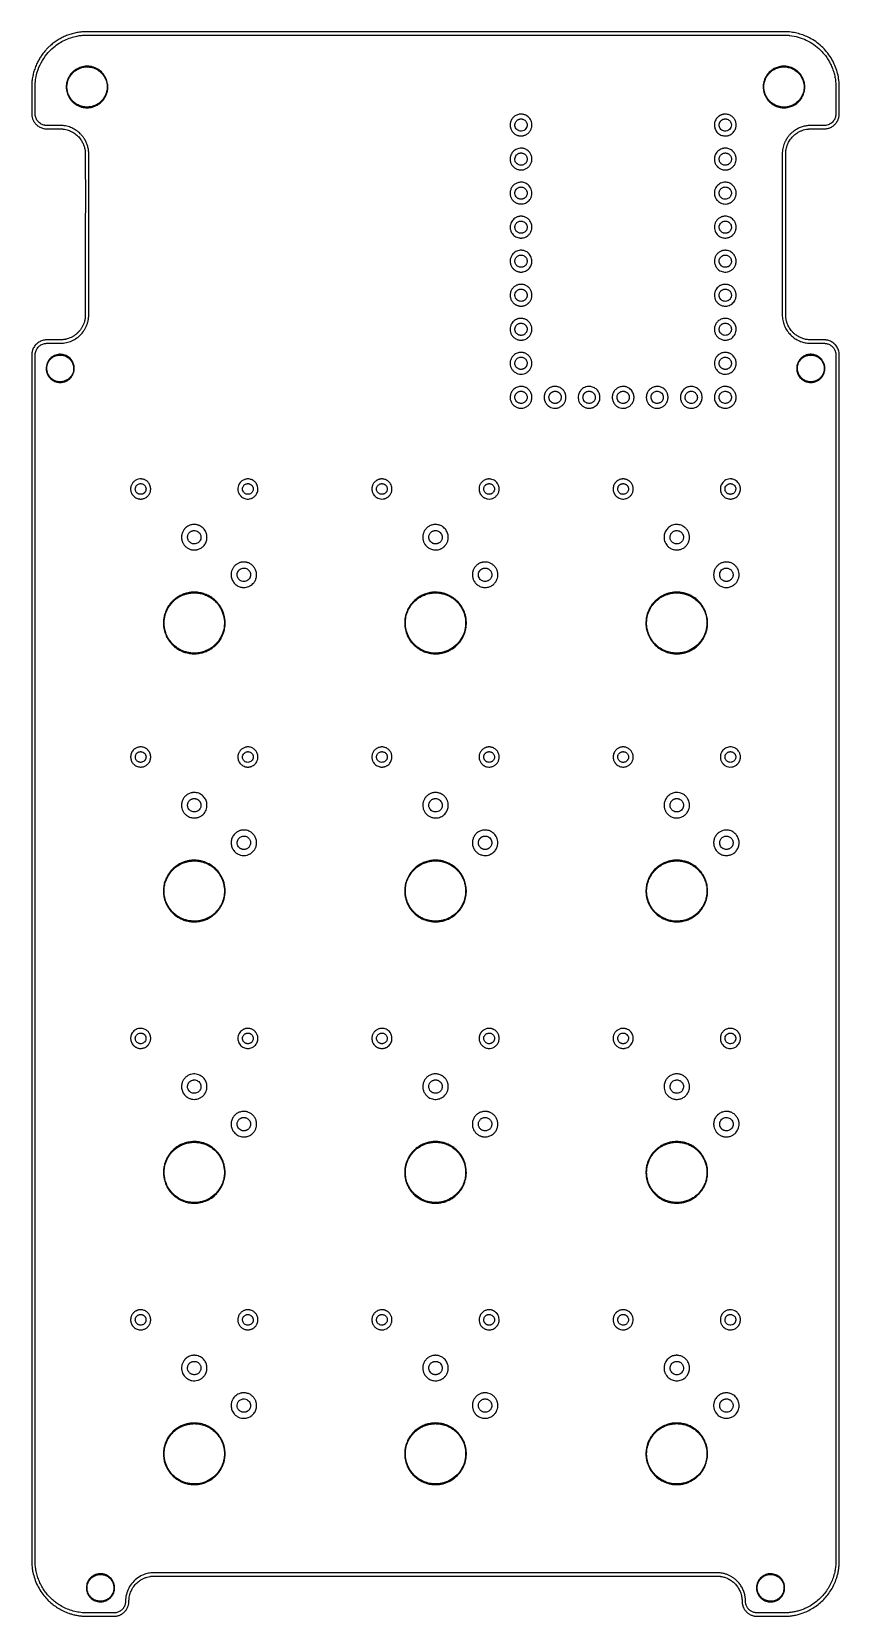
# Model space of a CAD drawing. Extents: x 977 to 25454, y 984 to 49020.
import ezdxf

# ---------------------------------------------------------------- set-up
doc = ezdxf.new("R2010")
doc.units = 0

msp = doc.modelspace()

# ---------------------------------------------------------------- linework, layer by layer
for points in [[(2613, 49019.324701, 0.022408), (2464.53662, 49009.05176, 0.022138), (2316.980864, 48985.517534, 0.022125), (2171.995811, 48949.010181, 0.022314), (2031.224313, 48899.920011, 0.021511), (1901.319178, 48841.413012, 0.02112), (1776.104271, 48771.632308, 0.021152), (1657.404907, 48691.64795, 0.021735), (1547, 48602.602743, 0.008492), (1507.973235, 48567.028053, 0.007346), (1468.216659, 48528.413041, 0.007342), (1429.584307, 48488.618997, 0.008448), (1393.93632, 48449.5, 0.019357), (1315.778134, 48353.518402, 0.018318), (1243.752179, 48250.03825, 0.018313), (1179.474576, 48141.533102, 0.019318), (1124.525096, 48030.5, 0.022427), (1068.34504, 47888.225233, 0.022769), (1025.452521, 47742.201101, 0.022759), (996.001122, 47592.819652, 0.022362), (980.036103, 47440.5, 0.010734), (978.232044, 47393.353794, 0.003146), (977.471985, 47320.874742, 0.001461), (977.315322, 47197.58508, 0.000171), (977.863916, 46922.5, 0.00009), (978.618708, 46622.492932, 0.002105), (979.205377, 46537.528375, 0.007291), (980.338175, 46493.454987, 0.026328), (982.943323, 46465.5, 0.047564), (1003.884978, 46380.155087, 0.047999), (1040.534143, 46300.580696, 0.048011), (1091.673843, 46229.471652, 0.047635), (1155.560117, 46169.214793, 0.032034), (1202.447326, 46137.348676, 0.030733), (1253.659503, 46111.242196, 0.030729), (1307.692648, 46091.607361, 0.032005), (1363, 46079.058063, 0.018554), (1390.457649, 46075.690634, 0.015879), (1419.556135, 46074.141975, 0.004515), (1469.941984, 46073.517929, 0.000197), (1646, 46072.996661, -0.000213), (1820.755214, 46072.473469, -0.004306), (1873.863187, 46071.834374, -0.013721), (1906.111286, 46070.282511, -0.012782), (1939, 46066.946485, -0.050315), (2086.455079, 46032.856614, -0.049949), (2224.51379, 45969.947595, -0.04986), (2347.574637, 45880.784146, -0.049771), (2450.630989, 45768.975382, -0.037531), (2511.626922, 45673.854787, -0.037516), (2557.726938, 45570.6722, -0.03737), (2588.034611, 45461.36335, -0.036605), (2602.001872, 45348, -0.012265), (2602.601932, 45323.890536, -0.000012), (2602.784603, 44772.993076, -0.000089), (2602.879716, 44040.581549, -0.000023), (2602.768289, 42860, -0.000013), (2602.516925, 41352.721773, -0.000154), (2602.222155, 40765.299775, -0.000049), (2601.891013, 40400.526552, -0.023982), (2600.75606, 40377.36424, -0.008554), (2596.250064, 40338.017833, -0.011323), (2590.726867, 40302.384329, -0.011936), (2583.875981, 40268.638441, -0.011669), (2575.376222, 40235, -0.028075), (2547.429102, 40152.594824, -0.028897), (2510.65317, 40074.656547, -0.028715), (2464.893138, 40001.027839, -0.026973), (2410.100421, 39931.5, -0.011449), (2397.651865, 39917.982433, -0.004562), (2379.997299, 39900.002701, -0.004562), (2362.017567, 39882.348135, -0.011449), (2348.5, 39869.899579, -0.026251), (2280.684946, 39816.297991, -0.027981), (2209.011949, 39771.319967, -0.028207), (2133.321542, 39734.936246, -0.02763), (2053.5, 39707.020062, -0.01168), (2016.400084, 39697.236794, -0.01366), (1980.764372, 39689.747225, -0.012759), (1942.794226, 39683.840648, -0.008201), (1898.5, 39678.840731, -0.021721), (1887.199927, 39678.246171, -0.000477), (1832.317195, 39677.797325, -0.000842), (1757.238241, 39677.381367, -0.000262), (1644.5, 39677.005741, 0.000178), (1470.985101, 39676.456788, 0.004), (1420.818152, 39675.878868, 0.014109), (1392.306737, 39674.516834, 0.018706), (1366.5, 39671.578798, 0.069014), (1247.24746, 39636.177135, 0.068279), (1141.650919, 39569.570931, 0.068258), (1057.86793, 39476.96404, 0.068896), (1002.429643, 39365.5, 0.0157), (993.270392, 39335.091703, 0.017895), (986.476512, 39305.460074, 0.017738), (981.773815, 39275.189721, 0.014917), (978.894725, 39242.859827, 0.014755), (977.725653, 39203.213509), (978.253371, 20920.105358), (978.783817, 2642.314461, 0.011624), (979.955151, 2592, 0.008831), (984.471326, 2521.733841, 0.010049), (991.334441, 2454.643555, 0.010215), (1000.766127, 2388.890339, 0.009794), (1012.991456, 2322.642195, 0.031858), (1068.473711, 2118.816785, 0.031462), (1149.585064, 1922.810066, 0.031475), (1254.612077, 1738.605995, 0.031945), (1381.459445, 1570, 0.009962), (1423.113627, 1523.340437, 0.008765), (1468.377169, 1476.307995, 0.008797), (1515.069639, 1431.082664, 0.01027), (1561.015471, 1389.85671, 0.025099), (1693.714123, 1286.745287, 0.025047), (1836.16706, 1197.373149, 0.025031), (1986.936175, 1122.641925, 0.02499), (2144.5, 1063.306568, 0.016907), (2252.132638, 1032.778234, 0.016903), (2361.590349, 1009.589607, 0.016763), (2473.255078, 993.689744, 0.015993), (2587.5, 984.998061, 0.010926), (2632.70772, 983.998805, 0.000064), (3050.951224, 983.948246, 0.000035), (3478.491469, 983.981172, 0.02071), (3503.120745, 985.005355, 0.022666), (3546.483722, 990.599508, 0.023495), (3588.637685, 1000.052792, 0.023686), (3629.39286, 1013.330684, 0.023922), (3668.571521, 1030.365963, 0.005979), (3683.713506, 1038.056503, 0.010543), (3696.002562, 1044.81778, 0.010459), (3708.061404, 1052.128238, 0.005775), (3722.5, 1061.535579, 0.051364), (3793.971028, 1120.721164, 0.05094), (3852.100553, 1193.385725, 0.050907), (3894.368637, 1276.34833, 0.051166), (3918.91398, 1366, 0.009611), (3921.385209, 1382.832297, 0.011447), (3923.045766, 1398.794356, 0.00948), (3924.176684, 1417.068759, 0.004068), (3925.025056, 1441.5, -0.00245), (3925.871956, 1468.398281, -0.005757), (3926.834033, 1488.47282, -0.006919), (3928.128942, 1506.121869, -0.005619), (3929.990925, 1525, -0.051563), (3962.920519, 1677.559146, -0.051504), (4026.376951, 1820.215641, -0.051477), (4117.686487, 1946.955667, -0.051405), (4233, 2052.436497, -0.029444), (4308.248957, 2101.662328, -0.029745), (4388.509777, 2141.523381, -0.029662), (4473.155786, 2171.673543, -0.02891), (4561.5, 2191.899841, -0.00633), (4574.826175, 2193.976734, -0.004189), (4590.177745, 2196.039506, -0.003961), (4606.676481, 2197.98321, -0.003755), (4623.5, 2199.702428, -0.023528), (4650.646709, 2200.986913, -0.000006), (5834.976758, 2201.249393, -0.000049), (7758.65651, 2201.463503, -0.000003), (13215, 2201.5, -0.000005), (17758.452947, 2201.451521, -0.000032), (20120.410613, 2201.24951, -0.000001), (21784.154586, 2200.996007, -0.020655), (21803, 2200.214263, -0.006037), (21827.589614, 2197.875304, -0.00765), (21850.240435, 2195.093327, -0.007836), (21872.336218, 2191.68197, -0.006927), (21895.245147, 2187.449203, -0.036703), (22003.144276, 2157.595388, -0.036931), (22105.285432, 2112.33299, -0.036932), (22199.652926, 2052.537634, -0.036711), (22284.399134, 1979.399134, -0.042134), (22367.555353, 1880.90873, -0.042519), (22432.739409, 1770.159672, -0.042519), (22478.249509, 1649.98207, -0.042138), (22502.945288, 1523.475082, -0.004941), (22504.73215, 1505.426265, -0.006387), (22505.99642, 1488.82845, -0.006927), (22506.755588, 1473.47202, -0.008599), (22507.017981, 1459.170448, 0.023269), (22509.993675, 1396.804995, 0.030927), (22518.814486, 1340.736322, 0.032229), (22534.091177, 1288.068851, 0.029158), (22556.436857, 1235.951183, 0.019567), (22574.199422, 1203.627465, 0.021304), (22593.972232, 1173.722906, 0.021161), (22616.345495, 1145.431978, 0.018782), (22641.902495, 1117.943313, 0.018283), (22670.123836, 1091.774654, 0.021988), (22698.550439, 1069.385296, 0.021995), (22728.825922, 1049.58453, 0.018314), (22762.602547, 1031.194074, 0.023899), (22802.296693, 1013.744297, 0.024252), (22843.283544, 1000.257442, 0.024029), (22885.749415, 990.700954, 0.022514), (22929.868636, 985.009922, 0.02078), (22954.429873, 983.984895, 0.000034), (23381.997895, 983.948007, 0.000065), (23800.195177, 983.994771, 0.010906), (23845.5, 984.994004, 0.018818), (23979.130285, 995.908435, 0.019797), (24109.29858, 1016.743518, 0.019913), (24236.688776, 1047.665195, 0.019556), (24362, 1088.78274, 0.055834), (24695.466735, 1257.214259, 0.05589), (24983.278976, 1495.205905, 0.055895), (25211.212146, 1791.00757, 0.055865), (25368.013937, 2130, 0.017715), (25402.012148, 2245.528688, 0.018156), (25427.433286, 2362.23502, 0.0181), (25444.383443, 2480.826008, 0.017358), (25453.008497, 2602, 0.009076), (25453.6152, 2635.340299), (25453.795181, 6757.754748, 0.000012), (25453.897571, 12164.328285, 0.000003), (25453.798272, 20941, 0.000002), (25453.560073, 32466.951299, 0.000022), (25453.274305, 36638.378168, 0.000001), (25452.974668, 39243.286242, 0.030065), (25451.725613, 39264, 0.032021), (25438.514018, 39334.848757, 0.038351), (25416.84858, 39399.138924, 0.038817), (25385.882144, 39458.721537, 0.034241), (25344.887075, 39515.5, 0.017036), (25334.442297, 39527.221264, 0.00647), (25319.114364, 39542.874973, 0.006519), (25303.267666, 39558.239018, 0.015523), (25291, 39569.126307, 0.03163), (25241.538937, 39605.308296, 0.033098), (25188.631269, 39634.360555, 0.033365), (25132.766278, 39655.982627, 0.033295), (25074.482751, 39669.99974, 0.017653), (25044.95602, 39673.984645, 0.018538), (25015.699607, 39675.79425, 0.005215), (24966.27119, 39676.499774, 0.000209), (24786.5, 39677.115361, -0.000228), (24693.328249, 39677.437897, -0.000367), (24613.971875, 39677.806931, -0.000051), (24543.404502, 39678.194054, -0.025994), (24539, 39678.447875, 0.002351), (24535.906667, 39678.77337, 0.000477), (24530.415625, 39679.319787, 0.000503), (24524.028932, 39679.942702, 0.000471), (24517.5, 39680.56666, -0.037336), (24406.907327, 39699.434006, -0.036813), (24299.808937, 39734.593502, -0.036837), (24199.091039, 39785.052228, -0.037497), (24107.5, 39849.482226, -0.013154), (24077.645057, 39875.367683, -0.01232), (24048.517951, 39903.344055, -0.01246), (24021.159618, 39932.360801, -0.014405), (23996.61636, 39961.366131, -0.021658), (23955.677352, 40017.497942, -0.022781), (23920.48024, 40076.045344, -0.022858), (23890.861032, 40137.358816, -0.022141), (23866.614536, 40201.768254, -0.01501), (23853.715143, 40245.67618, -0.015289), (23843.561016, 40290.011074, -0.01501), (23835.981166, 40335.657304, -0.013346), (23830.801374, 40383.5, -0.02029), (23829.361066, 40418.971481, -0.000002), (23829.352982, 42875.559779, -0.000002), (23829.365373, 45332.747787, -0.021017), (23830.806104, 45367, -0.005845), (23833.221058, 45392.142625, -0.007114), (23836.092168, 45415.622683, -0.007424), (23839.507311, 45438.105181, -0.007657), (23843.556945, 45460.245147, -0.049073), (23887.011553, 45603.616359, -0.049424), (23957.496278, 45735.404218, -0.049412), (24052.493796, 45850.825996, -0.048996), (24168.541353, 45945.72994, -0.029774), (24245.731524, 45990.755708, -0.029259), (24328.166467, 46026.586958, -0.029278), (24414.16583, 46052.530051, -0.029907), (24502, 46068.028063, -0.013094), (24531.577225, 46070.657432, -0.01121), (24562.826749, 46071.909968, -0.003483), (24615.916557, 46072.476778, -0.000182), (24786.5, 46073.047721, 0.00025), (24879.952089, 46073.373245, 0.000406), (24959.29375, 46073.753722, 0.000042), (25030.255841, 46074.1576, 0.039466), (25033.5, 46074.432926, -0.008284), (25035.828535, 46074.777678, -0.001399), (25040.290625, 46075.350245, -0.001529), (25045.538158, 46075.99238, -0.001359), (25051, 46076.628735, 0.05592), (25146.036022, 46098.379183, 0.053843), (25235.192664, 46140.821226, 0.053671), (25313.485743, 46201.474346, 0.05484), (25376.440389, 46277, 0.004268), (25385.790981, 46291.373324, 0.010181), (25392.423895, 46302.243877, 0.010781), (25398.382416, 46312.998501, 0.005367), (25405.487594, 46326.860593, 0.025227), (25424.193393, 46369.609745, 0.025788), (25438.344392, 46413.716088, 0.025686), (25447.924989, 46459.214356, 0.024585), (25452.964596, 46506.125588, 0.014407), (25453.939313, 46539.673798, 0.000051), (25453.992473, 46940.164551, 0.000094), (25453.931065, 47328.931111, 0.007515), (25452.991998, 47390, 0.030055), (25434.213026, 47596.944793, 0.030884), (25390.818417, 47798.232486, 0.030971), (25323.106394, 47992.11187, 0.030605), (25231.735822, 48176.942075, 0.033943), (25105.901044, 48365.626956, 0.033831), (24955.564787, 48535.773052, 0.033831), (24783.656249, 48684.090134, 0.033944), (24593.5, 48807.688054, 0.027151), (24430.477391, 48887.285451, 0.027038), (24259.565239, 48948.872557, 0.027054), (24083.10419, 48991.626048, 0.027258), (23903.5, 49014.943773, 0.000715), (23891.736929, 49015.806064, 0.000527), (23878.703125, 49016.728964, 0.000532), (23866.374666, 49017.575691, 0.001189), (23857, 49018.187138, 0.015658), (23834.04827, 49018.908979, 0.000001), (21672.802621, 49019.17901, 0.000024), (18678.279442, 49019.402857, 0.000005), (13230.5, 49019.49605, 0.000002), (9162.520775, 49019.509787, 0.000004), (5736.221875, 49019.480206), (2621.651725, 49019.429796, 0.006065)], [(23818.5, 48915.991961, -0.004345), (23854.003213, 48914.630939, -0.005264), (23887.272986, 48912.714673, -0.005459), (23919.409569, 48910.17126, -0.00545), (23951.5, 48906.925679, -0.041483), (24209.111174, 48856.148386, -0.04183), (24454.055178, 48763.630793, -0.041831), (24680.179534, 48631.6355, -0.041487), (24881.852087, 48463.51655, -0.024073), (24983.905179, 48352.826798, -0.023979), (25074.987567, 48232.699574, -0.023965), (25154.197677, 48104.33274, -0.023979), (25220.743166, 47969, -0.024123), (25274.006194, 47827.84332, -0.023906), (25313.607624, 47681.789004, -0.02394), (25339.039246, 47532.833518, -0.024364), (25349.923288, 47383, -0.005828), (25350.697922, 47319.197348, -0.000087), (25350.81405, 46945.972483, -0.000057), (25350.822723, 46563.994842, -0.009147), (25350.041333, 46521.5, -0.004125), (25349.573082, 46511.085181, -0.003881), (25348.925103, 46500.465625, -0.003861), (25348.204977, 46491.061497, -0.013402), (25347.529679, 46485, -0.038714), (25335.039128, 46427.841043, -0.04105), (25314.048236, 46374.44903, -0.041271), (25284.738948, 46325.45751, -0.039993), (25247.501905, 46281.38898, -0.044963), (25197.830144, 46239.600804, -0.046372), (25141.979223, 46207.854409, -0.046254), (25081.098192, 46186.881996, -0.044284), (25016.5, 46177.06614, -0.014126), (25003.570204, 46176.625856, -0.000362), (24945.31256, 46176.330768, -0.000703), (24872.535793, 46176.117165, -0.000351), (24780.432158, 46176.041124, 0.000312), (24642.175091, 46175.937893, 0.002562), (24579.175486, 46175.528752, 0.005607), (24541.329715, 46174.664523, 0.014387), (24514, 46172.9455, 0.03558), (24388.436496, 46152.331802, 0.036677), (24268.374659, 46114.247286, 0.036787), (24155.496778, 46059.159131, 0.03626), (24051.33464, 45987.889182, 0.013348), (24017.699977, 45959.602684, 0.012359), (23984.727471, 45928.845305, 0.012365), (23953.331536, 45896.512319, 0.013397), (23924.425722, 45863.5, 0.016563), (23890.729197, 45820.015898, 0.015747), (23859.386916, 45773.672148, 0.015781), (23831.090612, 45725.553801, 0.016828), (23806.522731, 45676.751653, 0.022849), (23775.019369, 45599.460183, 0.024241), (23751.394012, 45521.111565, 0.024257), (23735.475207, 45440.891418, 0.022942), (23727.031523, 45358, 0.013909), (23725.958331, 45319.436979, 0.000002), (23725.950273, 42874.905956, 0.000002), (23725.959107, 40430.264241, 0.013991), (23727.032361, 40391.926422, 0.044973), (23750.113015, 40234.805132, 0.045962), (23800.84111, 40085.536808, 0.046057), (23877.864224, 39948.323786, 0.045542), (23978.960574, 39826.968372, 0.041765), (24089.466171, 39733.565782, 0.041962), (24213.789605, 39659.99213, 0.04196), (24348.657009, 39608.206371, 0.041754), (24490.5, 39579.558912, 0.011942), (24523.240089, 39576.540205, 0.012235), (24555.823571, 39575.119003, 0.003913), (24609.588426, 39574.511758, 0.000205), (24782, 39573.984581, -0.000196), (24960.137906, 39573.443075, -0.004968), (25008.770549, 39572.792888, -0.018469), (25036.386646, 39571.127293, -0.022564), (25062, 39567.457874, -0.069396), (25154.609823, 39536.151766, -0.06915), (25235.244554, 39480.674444, -0.069203), (25297.647714, 39405.356981, -0.069683), (25336.953527, 39316.041779, -0.01381), (25342.401147, 39294.510985, -0.017824), (25346.1434, 39274.464329, -0.01701), (25348.566311, 39253.468823, -0.010941), (25350.011529, 39229, -0.009279), (25350.988407, 39176.362519), (25350.980651, 20917.295282), (25350.9701, 2657.821244, -0.009425), (25349.993147, 2606, -0.010477), (25345.707962, 2533.023171, -0.011402), (25338.442716, 2462.327132, -0.01152), (25328.046896, 2392.717368, -0.0112), (25314.372245, 2323, -0.056619), (25199.488754, 1986.721704, -0.056638), (25012.112042, 1684.822758, -0.056642), (24761.786659, 1432.684414, -0.056643), (24461.266973, 1243.150288, -0.019876), (24346.580087, 1193.335439, -0.019857), (24228.263623, 1152.767834, -0.019863), (24107.137449, 1121.72539, -0.019917), (23984.039169, 1100.425857, -0.004387), (23957.451071, 1097.146251, -0.00466), (23931.337363, 1094.403824, -0.003878), (23901.391496, 1091.775066, -0.001804), (23862.5, 1088.806001, -0.017879), (23829.725841, 1087.598317, -0.000052), (23399.027176, 1087.179165, -0.000048), (22967.105064, 1086.845044, -0.019543), (22937, 1088.001711, -0.034215), (22890.688047, 1094.806293, -0.033075), (22845.194339, 1107.90863, -0.03302), (22801.752387, 1126.922083, -0.033832), (22761.559487, 1151.355575, -0.019596), (22742.15047, 1166.203642, -0.015368), (22722.274641, 1183.740376, -0.015475), (22703.706775, 1202.280062, -0.021187), (22688.260627, 1220.147598, -0.033221), (22660.602764, 1260.225291, -0.034428), (22638.862403, 1303.150733, -0.034306), (22623.15533, 1348.799533, -0.032495), (22613.492747, 1397, -0.016018), (22612.83933, 1403.457585, -0.003351), (22612.133466, 1414.808201, -0.003508), (22611.494167, 1428.009363, -0.003293), (22611.024662, 1441.5, 0.002891), (22609.807952, 1477.286847, 0.00713), (22608.388828, 1503.527241, 0.008575), (22606.407356, 1526.662637, 0.006474), (22603.466908, 1552, 0.036948), (22577.786949, 1677.174272, 0.037122), (22533.989629, 1797.001468, 0.037038), (22472.841157, 1909.287227, 0.036414), (22395.483665, 2012, 0.013122), (22380.658477, 2028.088712, 0.003707), (22356.729971, 2052.364009, 0.003695), (22332.464072, 2076.26341, 0.013346), (22316.5, 2090.948971, 0.02692), (22241.385559, 2149.630668, 0.027346), (22160.782653, 2199.56985, 0.027413), (22075.406121, 2240.30658, 0.027356), (21986.027161, 2271.489843, 0.013902), (21939.396726, 2283.554731, 0.014222), (21892.518906, 2292.907891, 0.014049), (21844.638285, 2299.674655, 0.012844), (21795, 2303.984682, 0.015225), (21769.786397, 2304.753362), (13218.449786, 2305.013035), (4663.636659, 2305.27086, 0.021057), (4645.402828, 2304.503181, -0.002683), (4642.135918, 2304.245156, -0.000593), (4636.533956, 2303.839626, -0.000617), (4630.058494, 2303.386608, -0.000594), (4623.5, 2302.943732, 0.023332), (4551.0676, 2294.73176, 0.021275), (4477.419157, 2279.642111, 0.021149), (4404.859999, 2258.232186, 0.022318), (4335.68738, 2231.095966, 0.061221), (4154.459169, 2122.273515, 0.061275), (4005.036366, 1972.834635, 0.061331), (3896.394962, 1791.773362, 0.061539), (3835.072745, 1589.971399, 0.008773), (3829.653973, 1555.186575, 0.011445), (3825.986659, 1523.185719, 0.010511), (3823.582314, 1488.988068, 0.005848), (3822.016913, 1447.233775, -0.002927), (3821.541215, 1432.19907, -0.003566), (3820.913166, 1418.13114, -0.003593), (3820.214446, 1406.288603, -0.015148), (3819.529407, 1399.2054, -0.019971), (3814.401514, 1368.719178, -0.021211), (3806.93501, 1339.355046, -0.021485), (3797.113675, 1311.085907, -0.02174), (3784.936593, 1283.87758, -0.018315), (3770.729666, 1257.928386, -0.021623), (3755.373668, 1234.529901, -0.021651), (3738.072418, 1212.570892, -0.018453), (3718.025295, 1190.944032, -0.036912), (3677.725315, 1156.122825, -0.037768), (3633.038666, 1127.90038, -0.037835), (3584.693676, 1106.763198, -0.037331), (3533.5, 1093.039873, -0.031629), (3505.248825, 1089.517416, -0.012115), (3465.656136, 1088.068604, -0.002802), (3388.20736, 1087.54639, -0.000083), (3063, 1087.23024, -0.000184), (2742.320971, 1087.089512, -0.002873), (2632.639185, 1087.712023, -0.008516), (2568.070505, 1089.549706, -0.011623), (2510, 1093.547172, -0.029813), (2326.07171, 1121.643294, -0.029598), (2146.335155, 1171.458815, -0.029571), (1973.580492, 1242.203309, -0.029631), (1810.5, 1332.792565, -0.02292), (1693.888587, 1414.663857, -0.022586), (1584.665074, 1507.246047, -0.022596), (1484.284118, 1609.260992, -0.02299), (1394.12783, 1719.353167, -0.025876), (1302.654957, 1856.427386, -0.026245), (1226.3007, 2001.584999, -0.026224), (1165.520797, 2154.058036, -0.02574), (1120.603921, 2313, -0.012128), (1106.300361, 2383.672893, -0.011517), (1095.163227, 2456.182372, -0.011502), (1087.364379, 2529.225822, -0.012013), (1083.070771, 2601.5, -0.008821), (1082.049922, 2659.268362), (1081.553582, 20927.154571), (1081.05941, 39207.772508, -0.015821), (1082.078533, 39240, -0.081229), (1108.154863, 39353.747244, -0.082756), (1169.021435, 39452.448112, -0.082855), (1258.53316, 39525.985301, -0.081696), (1367.5, 39566.922703, -0.022718), (1394.092212, 39570.966596, -0.02011), (1422.048585, 39572.793942, -0.005423), (1470.785432, 39573.486532, -0.000211), (1650.5, 39574.015161, 0.000205), (1822.61294, 39574.519472, 0.003927), (1876.23865, 39575.119808, 0.012277), (1908.761457, 39576.538756, 0.011918), (1941.5, 39579.558912, 0.05067), (2112.519557, 39617.2781, 0.050771), (2272.337369, 39688.607541, 0.050789), (2414.450914, 39790.650938, 0.050781), (2533.083899, 39919.252869, 0.0277), (2586.779839, 39999.755772, 0.028229), (2630.876583, 40085.205473, 0.02817), (2665.146113, 40175.254681, 0.027324), (2689.480103, 40269.5, 0.008099), (2694.220482, 40295.279895, 0.007824), (2698.183055, 40321.497983, 0.007472), (2701.478464, 40348.963552, 0.006062), (2704.213741, 40378.5, 0.020056), (2705.63774, 40413.981128, 0.000002), (2705.642764, 42874.519936, 0.000002), (2705.626677, 45334.130235, 0.019035), (2704.203068, 45371.5, 0.030591), (2688.642887, 45484.112659, 0.032365), (2659.621201, 45591.829981, 0.032625), (2617.205866, 45694.110807, 0.032176), (2561.675308, 45790.5, 0.012253), (2536.350546, 45826.618546, 0.013115), (2509.834705, 45860.626575, 0.013063), (2481.470993, 45893.321054, 0.011948), (2450.603048, 45925.5, 0.045641), (2329.455284, 46025.707097, 0.045731), (2192.215187, 46102.196444, 0.04571), (2043.296264, 46152.491481, 0.045512), (1887.5, 46174.985137, 0.011155), (1870.387191, 46175.500684, 0.000543), (1813.589329, 46175.882531, 0.000756), (1738.686791, 46176.191537, 0.000323), (1638.5, 46176.388753, -0.000216), (1477.181619, 46176.67179, -0.00438), (1428.287007, 46177.207009, -0.014844), (1400.631956, 46178.574043, -0.021864), (1376.5, 46181.552371, -0.084621), (1264.889297, 46220.451191, -0.084151), (1172.224019, 46294.183484, -0.084009), (1108.916227, 46394.455212, -0.083945), (1082.101037, 46510, -0.014639), (1081.480366, 46529.844352, -0.000034), (1080.91759, 46822.392113, -0.000263), (1080.554223, 47095.393109, -0.000578), (1080.627346, 47304, -0.002416), (1081.043322, 47369.625235, -0.0068), (1082.18011, 47415.509075, -0.008586), (1084.369838, 47454.892539, -0.006511), (1088.074878, 47498, -0.048532), (1147.433122, 47797.3542, -0.048571), (1263.372606, 48079.566305, -0.048596), (1431.510157, 48333.981812, -0.048683), (1645.5, 48550.992238, -0.031262), (1805.697887, 48668.436952, -0.031689), (1978.585844, 48764.407174, -0.031664), (2162.348572, 48837.822806, -0.031105), (2355, 48887.957605, -0.011346), (2419.879424, 48899.075042, -0.010197), (2487.544981, 48907.689046, -0.010206), (2555.438067, 48913.529666, -0.011428), (2621, 48916.320891, -0.004927), (2684.327188, 48916.94398), (13225.061707, 48916.78229), (23776.309835, 48916.617313, -0.007403)], [(2618.5, 47972.397731, -0.002336), (2616.192825, 47972.187573, -0.000411), (2611.85625, 47971.816575, -0.000446), (2606.770399, 47971.390256, -0.000401), (2601.5, 47970.957451, 0.035742), (2515.461253, 47957.726021, 0.034791), (2431.380013, 47932.305346, 0.03468), (2351.378561, 47895.374276, 0.034991), (2277.5, 47847.83595, 0.049299), (2186.192534, 47764.424069, 0.049167), (2112.888811, 47664.681091, 0.049176), (2060.480719, 47552.562104, 0.04935), (2031.053205, 47432.5, 0.006119), (2028.072292, 47409.611186, 0.013797), (2026.50591, 47392.190619, 0.011856), (2025.776397, 47373.187725, 0.003484), (2025.551885, 47344, 0.003944), (2025.767409, 47313.915666, 0.012411), (2026.572129, 47293.743628, 0.01412), (2028.31388, 47275.055111, 0.006414), (2031.595065, 47250.714936, 0.034458), (2050.092895, 47166.29779, 0.034716), (2079.976681, 47085.438331, 0.034504), (2120.964331, 47009.035129, 0.033144), (2172.569153, 46937.905329, 0.016085), (2186.69454, 46921.995861, 0.005595), (2208.025612, 46899.97215, 0.005551), (2229.759532, 46878.511053, 0.017066), (2245.111302, 46864.665585, 0.037659), (2327.46365, 46805.319338, 0.040098), (2416.126197, 46760.392509, 0.040176), (2510.662431, 46730.261627, 0.038098), (2610.5, 46714.960526, 0.014189), (2628.389823, 46714.109388, 0.004786), (2654.493213, 46713.859017, 0.004787), (2680.598805, 46714.10849, 0.014171), (2698.5, 46714.958905, 0.030702), (2779.636763, 46726.160811, 0.03212), (2857.545334, 46747.119739, 0.032326), (2931.666208, 46777.730261, 0.031982), (3001.5, 46817.734819, 0.045666), (3091.902921, 46890.159632, 0.046152), (3167.303621, 46977.554111, 0.046132), (3225.420967, 47077.333961, 0.045547), (3264.552436, 47186.5, 0.025753), (3277.075296, 47247.753304, 0.024724), (3283.448697, 47310.809997, 0.024666), (3283.573953, 47374.337811, 0.025333), (3277.412919, 47437, 0.073674), (3223.802219, 47612.95836, 0.073393), (3121.429997, 47766.070135, 0.073388), (2979.185988, 47883.090162, 0.073649), (2809.371726, 47953.861253, 0.008798), (2785.75192, 47959.397624, 0.009847), (2762.81984, 47963.878101, 0.009627), (2739.275842, 47967.532888, 0.007718), (2713.80684, 47970.586187, 0.018703), (2698.019163, 47971.637235, 0.002517), (2664.766196, 47972.436778, 0.002096), (2631.146063, 47972.93482, 0.026539)], [(2682, 47951.985786, -0.032665), (2766.51028, 47942.113374, -0.034718), (2847.264492, 47921.40689, -0.034904), (2923.985549, 47889.853002, -0.033764), (2996.467823, 47847.630006, -0.072329), (3125.311091, 47730.130587, -0.071943), (3215.630759, 47580.599453, -0.071906), (3259.912747, 47411.532728, -0.072132), (3254.429267, 47237.035323, -0.045219), (3225.604806, 47131.159335, -0.045152), (3178.206353, 47032.134696, -0.045081), (3113.719752, 46943.086724, -0.044779), (3034.183889, 46866.818622, -0.035186), (2966.365386, 46819.963398, -0.033593), (2891.614455, 46782.266433, -0.033634), (2812.582837, 46754.959357, -0.035483), (2732, 46739.085339, -0.005509), (2711.287546, 46736.744346, -0.010899), (2694.799831, 46735.426965, -0.010246), (2677.62979, 46734.783758, -0.004297), (2654.5, 46734.590423, -0.007508), (2625.592445, 46735.031341, -0.012859), (2601.513066, 46736.380794, -0.013329), (2578.143546, 46738.922953, -0.008862), (2551.5, 46743.024246, -0.058676), (2414.121525, 46783.671875, -0.059079), (2290.287036, 46855.054417, -0.059083), (2186.586425, 46953.412246, -0.058698), (2108.500541, 47073.5, -0.051115), (2065.134288, 47189.718859, -0.05094), (2046.181888, 47312.453618, -0.051001), (2052.443656, 47436.348412, -0.051485), (2083.670884, 47556, -0.053247), (2142.317216, 47673.025066, -0.053884), (2224.155724, 47774.513849, -0.053871), (2325.809814, 47856.193517, -0.05317), (2443, 47914.6935, -0.026033), (2500.709932, 47932.84318, -0.024471), (2561.193478, 47945.338109, -0.024576), (2622.331931, 47951.821198, -0.026879)], [(23740.5, 47972.395093, 0.004859), (23727.819945, 47971.339398, 0.002964), (23712.868436, 47969.858713, 0.002943), (23698.513351, 47968.265626, 0.007249), (23688, 47966.881412, 0.048562), (23566.469847, 47936.824485, 0.049943), (23454.228456, 47884.078479, 0.049888), (23354.565793, 47810.060523, 0.048244), (23270.292359, 47717, 0.020128), (23244.833922, 47679.7255, 0.017751), (23221.302258, 47638.955907, 0.017629), (23200.554327, 47596.30143, 0.01906), (23183.440518, 47553.373581, 0.040737), (23157.730151, 47456.652081, 0.039609), (23147.724235, 47356.121845, 0.039599), (23153.695738, 47255.246877, 0.04067), (23175.510739, 47157.5, 0.064035), (23242.698011, 47010.525081, 0.064316), (23344.80426, 46885.573676, 0.064357), (23475.24386, 46790.731094, 0.064259), (23625.576789, 46732.109914, 0.014548), (23663.229576, 46723.912311, 0.016189), (23699.980603, 46718.248868, 0.016072), (23737.25974, 46714.945412, 0.01393), (23776.5, 46713.831322, 0.004984), (23797.151173, 46714.02629, 0.00802), (23814.739891, 46714.650028, 0.008609), (23831.360079, 46715.793732, 0.007146), (23849, 46717.56746, 0.054765), (23983.431815, 46748.183857, 0.054942), (24107.854758, 46807.234968, 0.05492), (24216.473999, 46891.992599, 0.054636), (24304.249468, 46998.5, 0.028732), (24340.13512, 47060.789568, 0.028383), (24368.806156, 47127.032962, 0.028469), (24389.715327, 47195.893376, 0.029334), (24402.416392, 47266, 0.004903), (24404.683174, 47286.381023, 0.012154), (24405.833442, 47301.358118, 0.010424), (24406.346604, 47317.64508, 0.002808), (24406.476778, 47343.5, 0.004512), (24406.201422, 47372.169042, 0.011866), (24405.330978, 47392.7064, 0.013248), (24403.553712, 47411.848049, 0.006993), (24400.387808, 47435.5, 0.048953), (24370.587082, 47554.755162, 0.048792), (24318.148586, 47666.080887, 0.048818), (24245.162082, 47765.082457, 0.049111), (24154.5, 47847.834965, 0.033693), (24082.387574, 47894.496949, 0.034539), (24005.242066, 47930.618198, 0.034293), (23923.329737, 47955.983158, 0.032226), (23837, 47970.563084, 0.018384), (23821.099319, 47971.615893, 0.002592), (23788.264903, 47972.409552, 0.002461), (23755.358481, 47972.872272, 0.020625)], [(23805, 47951.988942, -0.053591), (23938.575731, 47930.71963, -0.055523), (24062.898379, 47881.651278, -0.055668), (24173.098714, 47806.571217, -0.054395), (24264.980203, 47708.5, -0.018889), (24290.007649, 47672.412767, -0.018163), (24312.588356, 47634.073782, -0.01799), (24332.530587, 47593.820524, -0.017671), (24349.655735, 47552, -0.035181), (24372.592646, 47473.123377, -0.033894), (24384.602317, 47390.819802, -0.033771), (24385.405228, 47307.350891, -0.034331), (24374.929166, 47225, -0.061401), (24328.553833, 47084.027292, -0.061052), (24249.267576, 46958.23991, -0.061048), (24141.946126, 46855.316533, -0.06138), (24013.133649, 46781.575291, -0.038606), (23924.40787, 46752.157604, -0.038331), (23832.002074, 46736.642181, -0.038349), (23738.353246, 46735.418292, -0.038724), (23645.927656, 46748.537565, -0.031674), (23570.873855, 46770.260905, -0.03208), (23499.495274, 46801.216552, -0.032119), (23432.744813, 46841.007324, -0.031928), (23371.5, 46889.092365, -0.033587), (23314.536204, 46947.345744, -0.033241), (23265.670893, 47012.894881, -0.033296), (23225.995963, 47084.229873, -0.033963), (23196.439132, 47159.737607, -0.03897), (23174.942091, 47252.676224, -0.039137), (23168.168407, 47347.69078, -0.039129), (23176.28381, 47442.618873, -0.038919), (23199.092184, 47535.300161, -0.018146), (23212.879963, 47572.449495, -0.01569), (23229.957448, 47610.379364, -0.015634), (23249.456513, 47647.318458, -0.017609), (23270.513304, 47681.496026, -0.020932), (23298.985273, 47720.607987, -0.01959), (23331.235303, 47758.107308, -0.019512), (23366.462693, 47793.118558, -0.020327), (23403.850806, 47824.780153, -0.021043), (23442.614154, 47852.449425, -0.01944), (23484.583689, 47877.548705, -0.019343), (23528.601485, 47899.435021, -0.020279), (23573.5, 47917.481798, -0.024678), (23629.858453, 47934.440164, -0.023747), (23688.339284, 47946.018265, -0.023894), (23747.276637, 47951.943104, -0.025815)], [(15782.5, 46518.87864, 0.081359), (15679.097121, 46493.735465, 0.080931), (15588.909434, 46436.890636, 0.080994), (15521.484526, 46354.402599, 0.08167), (15483.996101, 46255, 0.010768), (15481.017004, 46238.261043, 0.014869), (15479.116479, 46223.118756, 0.014442), (15478.08398, 46207.554304, 0.00934), (15477.74671, 46189.5, 0.009383), (15478.08745, 46171.344412, 0.014571), (15479.130987, 46155.715688, 0.015062), (15481.049841, 46140.559371, 0.011038), (15484.053636, 46123.875432, 0.07054), (15514.928345, 46036.886048, 0.070176), (15568.807827, 45961.737053, 0.070208), (15641.345537, 45904.449699, 0.070713), (15726.730357, 45869.642036, 0.013984), (15747.293436, 45865.088342, 0.018), (15766.420309, 45862.119873, 0.017506), (15786.134195, 45860.480564, 0.012128), (15808.5, 45859.950388, 0.013682), (15831.436037, 45860.59087, 0.018469), (15852.100904, 45862.501879, 0.018722), (15872.344938, 45865.905801, 0.014697), (15894, 45871.054291, 0.070538), (15977.786428, 45906.839642, 0.069131), (16048.968785, 45964.700941, 0.069156), (16101.662256, 46039.75303, 0.070679), (16131.410218, 46125.783697, 0.010827), (16134.171082, 46141.854089, 0.014093), (16135.9628, 46156.67604, 0.013624), (16136.956287, 46171.969995, 0.009122), (16137.296035, 46189.5, 0.00671), (16137.098807, 46205.552274, 0.013048), (16136.435222, 46218.351078, 0.013775), (16135.135014, 46230.636239, 0.008508), (16132.964064, 46245, 0.059179), (16111.285588, 46318.928242, 0.058597), (16072.842675, 46385.989071, 0.058523), (16019.838768, 46442.374524, 0.058746), (15955.276555, 46484.861367, 0.033988), (15914.273971, 46502.038947, 0.033607), (15871.168769, 46513.579188, 0.033616), (15826.918111, 46519.238067, 0.034051)], [(15829.026234, 46373.975681, -0.010417), (15838.410305, 46372.642436, -0.012814), (15847.10001, 46370.99294, -0.01294), (15855.622034, 46368.915641, -0.011013), (15864.5, 46366.295359, -0.06013), (15903.962454, 46348.238306, -0.058353), (15938.437567, 46321.158768, -0.058404), (15965.698274, 46286.871262, -0.060439), (15983.918825, 46247.590748, -0.018322), (15988.537725, 46231.341445, -0.025849), (15991.360008, 46216.556667, -0.025286), (15992.679976, 46201.312843, -0.016482), (15992.730397, 46183.645266, -0.021056), (15991.368858, 46164.82319, -0.026456), (15988.458957, 46147.583744, -0.026896), (15983.795054, 46130.983716, -0.02307), (15977.167216, 46114.086773, -0.106275), (15931.24161, 46051.322329, -0.105727), (15863.500148, 46012.834586, -0.105831), (15785.998572, 46005.439657, -0.106679), (15712.506637, 46030.473149, -0.092198), (15661.388607, 46075.737015, -0.092735), (15630.088733, 46136.265047, -0.092827), (15622.804968, 46203.962898, -0.092598), (15640.496012, 46269.772736, -0.045615), (15657.867446, 46298.85485, -0.045368), (15680.25255, 46324.362574, -0.045582), (15706.761385, 46345.309687, -0.046992), (15736.366712, 46360.862678, -0.015818), (15746.758791, 46364.752565, -0.012656), (15758.17533, 46368.299439, -0.012913), (15769.357944, 46371.155891, -0.020968), (15779, 46372.933702, 0.000161), (15782.054707, 46373.366432, 0.000174), (15785.03125, 46373.79012, 0.000163), (15787.584144, 46374.155259, 0.000839), (15789, 46374.360665, -0.034201), (15795.180612, 46374.839826, -0.004654), (15808.157846, 46374.83579, -0.005374), (15821.185006, 46374.570443, -0.0223)], [(21980, 46519.409718, 0.014207), (21946.304191, 46515.50858, 0.023624), (21918.242841, 46510.085273, 0.025054), (21892.00961, 46502.306938, 0.018821), (21864, 46491.249777, 0.01857), (21845.446122, 46482.26992, 0.015097), (21826.255436, 46471.330848, 0.014968), (21807.562345, 46459.131534, 0.017193), (21790.5, 46446.360801, 0.017799), (21778.809317, 46436.261367, 0.009257), (21764.924675, 46422.888894, 0.009255), (21751.5818, 46409.050292, 0.018295), (21741.612405, 46397.5, 0.090644), (21684.146166, 46290.967532, 0.092149), (21668.529455, 46171.622911, 0.092367), (21696.838202, 46054.870103, 0.091593), (21765.34117, 45955.75636, 0.045958), (21812.180503, 45916.979543, 0.046064), (21865.27996, 45887.445645, 0.04631), (21922.610698, 45868.257461, 0.047512), (21982, 45860.162575, 0.023338), (22018.145152, 45860.385017, 0.026848), (22052.441821, 45864.051696, 0.027299), (22085.641323, 45871.293779, 0.025801), (22118.5, 45882.217435, 0.045925), (22171.83092, 45908.928121, 0.045191), (22219.700696, 45945.050093, 0.045092), (22260.394439, 45989.267771, 0.045298), (22292.432013, 46040, 0.025046), (22305.335209, 46068.689641, 0.023892), (22315.533112, 46098.976051, 0.023764), (22322.842716, 46130.265214, 0.024115), (22327.106911, 46161.954206, 0.019263), (22327.821062, 46177.131263, 0.007667), (22327.67859, 46197.97626, 0.007585), (22326.906708, 46218.639145, 0.02148), (22325.531631, 46233, 0.03825), (22314.331456, 46284.319021, 0.039195), (22295.506537, 46332.898651, 0.039458), (22269.472603, 46377.647429, 0.039911), (22236.820932, 46417.56808, 0.041875), (22193.79423, 46455.438626, 0.0436), (22145.612306, 46485.039056, 0.04362), (22093.048085, 46505.825324, 0.041988), (22037, 46517.505979, 0.017077), (22025.332572, 46518.528154, 0.004962), (22007.295336, 46519.309854, 0.004457), (21989.448885, 46519.74668, 0.025608)], [(22031, 46372.517874, -0.072272), (22081.564421, 46355.505693, -0.071785), (22125.326384, 46324.77833, -0.071799), (22158.607936, 46282.937966, -0.07235), (22178.592675, 46233.5, -0.107767), (22180.558478, 46154.889661, -0.107517), (22149.628383, 46082.524245, -0.107202), (22091.334719, 46029.395008, -0.10657), (22016.144045, 46005.047599, -0.011923), (22006.005663, 46004.26569, -0.016054), (21996.802805, 46004.072215, -0.015787), (21987.485991, 46004.46988, -0.010953), (21976.993872, 46005.48163, -0.08256), (21917.421109, 46022.791765, -0.08454), (21867.202309, 46058.356927, -0.084373), (21831.512172, 46108.608514, -0.0818), (21813.940436, 46168.369563, -0.027198), (21813.054935, 46181.303975, -0.014068), (21813.284509, 46197.513531, -0.014068), (21814.425839, 46213.692165, -0.027074), (21816.401923, 46226.532639, -0.026223), (21821.324296, 46245.091192, -0.024011), (21828.284816, 46263.599618, -0.024231), (21836.907647, 46281.172307, -0.028198), (21846.807135, 46296.926888, -0.022513), (21853.962535, 46306.100829, -0.012374), (21863.483373, 46316.693208, -0.012368), (21873.553941, 46326.839462, -0.021754), (21882.429435, 46334.638123, -0.035883), (21902.854208, 46348.782148, -0.033062), (21925.644827, 46360.297008, -0.032757), (21949.976899, 46368.801491, -0.033627), (21975, 46373.965842, -0.032751), (21985.427031, 46374.705514, -0.007798), (22002.83349, 46374.52701, -0.007916), (22020.26685, 46373.799926, -0.030695)], [(15779.5, 45486.949031, 0.050998), (15710.998459, 45473.506293, 0.052621), (15647.397379, 45446.553809, 0.052823), (15591.03419, 45407.032425, 0.05215), (15543.932895, 45356.423723, 0.039312), (15515.217021, 45311.298709, 0.04138), (15494.480434, 45262.985469, 0.041359), (15481.974637, 45211.893045, 0.039187), (15477.745379, 45158.5, 0.012608), (15478.285042, 45136.480059, 0.017335), (15479.953784, 45116.751331, 0.017705), (15482.948706, 45097.515526, 0.014087), (15487.494029, 45077, 0.068245), (15520.589141, 44994.734587, 0.067295), (15574.731249, 44923.97799, 0.067339), (15645.682915, 44870.176273, 0.068489), (15727.982164, 44837.538978, 0.028585), (15765.670937, 44830.539476, 0.028497), (15803.950977, 44827.874955, 0.028618), (15842.125707, 44829.582666, 0.029418), (15879.5, 44835.642569, 0.072364), (15967.670785, 44869.237326, 0.071578), (16042.981821, 44926.658721, 0.071634), (16099.000713, 45002.938283, 0.072668), (16130.881539, 45091.55898, 0.025754), (16135.963741, 45125.472377, 0.025246), (16137.577828, 45159.955744, 0.02548), (16135.709737, 45194.100271, 0.027515), (16130.379388, 45227, 0.034735), (16116.858124, 45273.137762, 0.036626), (16097.2653, 45316.114858, 0.036629), (16071.613047, 45355.769589, 0.034754), (16040.031071, 45392.004718, 0.040788), (15998.861678, 45426.885299, 0.041547), (15952.819415, 45454.379084, 0.041298), (15902.597864, 45474.015467, 0.039316), (15849, 45485.527899, 0.022098), (15835.562168, 45486.724288, 0.006041), (15814.284716, 45487.416618, 0.006044), (15792.994128, 45487.594546, 0.022038)], [(15825.5, 45342.478998, -0.03426), (15844.56714, 45339.80075, -0.026379), (15864.874008, 45334.381478, -0.026126), (15884.742022, 45326.771741, -0.031303), (15902.5, 45317.513102, -0.053133), (15934.835159, 45292.964654, -0.054675), (15960.923422, 45262.368134, -0.054332), (15979.889661, 45226.658447, -0.051262), (15991.1754, 45187, -0.036825), (15992.324216, 45175.686211, -0.00882), (15992.512038, 45156.790316, -0.008878), (15992.030589, 45137.880873, -0.0358), (15990.708955, 45126.41716, -0.049555), (15979.47944, 45088.142149, -0.052618), (15961.097278, 45053.64188, -0.053101), (15936.094537, 45024.005385, -0.052234), (15905.281456, 45000.114557, -0.076157), (15854.010431, 44978.247904, -0.075662), (15798.426846, 44972.666654, -0.075492), (15743.591331, 44983.877043, -0.07529), (15694.5, 45010.865136, -0.020501), (15687.471048, 45016.713176, -0.009208), (15678.708389, 45024.931602, -0.009224), (15670.219965, 45033.502341, -0.019615), (15664.046545, 45040.5, -0.090452), (15631.830691, 45099.016273, -0.090395), (15622.338921, 45165.151317, -0.090653), (15636.792679, 45230.224982, -0.091621), (15673.308143, 45285.703839, -0.044531), (15699.47604, 45308.514173, -0.046692), (15728.874522, 45325.922693, -0.046999), (15760.808815, 45337.485132, -0.046309), (15794.5, 45342.953495, -0.007348), (15801.932488, 45343.352683, -0.013567), (15807.982059, 45343.424241, -0.010831), (15814.860751, 45343.169843, -0.003107)], [(21975.5, 45487.332129, 0.012373), (21954.217969, 45485.036072, 0.014978), (21934.399083, 45481.793592, 0.015478), (21915.386626, 45477.480612, 0.015128), (21896.53028, 45471.970871, 0.056098), (21828.869555, 45441.217074, 0.056295), (21769.825009, 45396.222526, 0.056315), (21722.321945, 45339.208416, 0.056217), (21688.705296, 45273, 0.015337), (21682.796695, 45255.569976, 0.013982), (21677.766794, 45237.267454, 0.013513), (21673.612937, 45218.081276, 0.012136), (21670.332737, 45198, 0.025649), (21668.912759, 45181.598002, 0.00894), (21668.505105, 45157.888818, 0.00897), (21668.947642, 45134.13243, 0.024915), (21670.388021, 45117.5, 0.031023), (21679.630322, 45071.488379, 0.035009), (21694.245354, 45028.85395, 0.035248), (21714.56218, 44988.926829, 0.032286), (21740.828958, 44951, 0.022548), (21750.831738, 44939.487822, 0.007557), (21766.434217, 44923.575242, 0.007536), (21782.489377, 44908.160422, 0.023008), (21794.001009, 44898.385836, 0.033922), (21834.486994, 44871.269539, 0.036773), (21877.218707, 44850.690126, 0.036828), (21922.444749, 44836.616804, 0.034227), (21970.368556, 44828.901177, 0.020503), (21986.493186, 44828.091055, 0.009286), (22007.642093, 44828.289309, 0.009271), (22028.703532, 44829.269111, 0.021226), (22044.5, 44830.973406, 0.020009), (22074.083839, 44836.660924, 0.021785), (22102.277442, 44844.570344, 0.022279), (22129.080189, 44854.708658, 0.023213), (22154.5, 44867.069164, 0.060653), (22221.355787, 44914.814952, 0.06224), (22274.141959, 44976.833541, 0.06231), (22309.997343, 45049.867636, 0.061031), (22327.077178, 45130, 0.019458), (22327.891353, 45146.541543, 0.009455), (22327.708514, 45167.703962, 0.009426), (22326.734764, 45188.674682, 0.021211), (22325.024274, 45204.5, 0.032802), (22314.951147, 45250.481374, 0.035499), (22299.136534, 45293.510109, 0.03559), (22277.436889, 45333.772041, 0.03331), (22249.808885, 45371.5, 0.018402), (22240.220088, 45382.097537, 0.007896), (22226.688712, 45395.55707, 0.007882), (22212.772447, 45408.552155, 0.018922), (22201.96062, 45417.614164, 0.040436), (22154.988755, 45448.315548, 0.042415), (22104.414799, 45470.495485, 0.042664), (22051.104989, 45483.724996, 0.041908), (21996, 45487.821579, 0.001625), (21989.389298, 45487.736875, 0.001952), (21983.171875, 45487.612717, 0.001669), (21977.935052, 45487.470191, 0.013046)], [(22025.121597, 45341.422296, -0.040125), (22052.409918, 45335.428201, -0.03837), (22078.819096, 45325.089727, -0.038216), (22103.439821, 45310.788385, -0.039062), (22125.405208, 45293, -0.056559), (22152.729096, 45260.494345, -0.056647), (22172.05768, 45222.70909, -0.056992), (22182.328159, 45181.770465, -0.058618), (22182.948588, 45139.966168, -0.058105), (22173.440151, 45097.111908, -0.058912), (22154.352323, 45057.808884, -0.058972), (22126.646231, 45024.074971, -0.058443), (22091.752779, 44997.62393, -0.063244), (22049.655136, 44979.54872, -0.062705), (22004.252179, 44972.501096, -0.062337), (21958.276622, 44976.91739, -0.061195), (21914.5, 44992.526731, -0.06059), (21877.546859, 45017.043932, -0.060732), (21847.580853, 45049.687041, -0.060411), (21826.210278, 45088.742854, -0.058814), (21814.552181, 45132.128338, -0.02357), (21813.41839, 45143.674109, -0.012657), (21813.054154, 45157.986785, -0.012656), (21813.414781, 45172.305372, -0.023479), (21814.545408, 45183.871662, -0.051539), (21824.127202, 45221.811541, -0.05301), (21841.2066, 45256.608336, -0.052987), (21865.228413, 45287.04885, -0.051412), (21895.337878, 45312.107734, -0.045476), (21925.072098, 45328.370222, -0.046896), (21956.955417, 45338.790025, -0.046474), (21990.489301, 45343.149025, -0.043126)], [(15781.5, 44455.387985, 0.032326), (15730.813608, 44447.029227, 0.0379), (15684.33934, 44432.457569, 0.038492), (15641.207288, 44411.273137, 0.035314), (15600.5, 44383.178635, 0.017482), (15588.401571, 44372.787062, 0.009706), (15574.35464, 44359.328203, 0.009709), (15560.890117, 44345.385275, 0.018092), (15550.625798, 44333.5, 0.03538), (15523.546721, 44294.376572, 0.036211), (15502.489018, 44252.120281, 0.035896), (15487.600605, 44206.914788, 0.033524), (15478.912433, 44159, 0.021855), (15477.931706, 44144.736575, 0.008137), (15477.757398, 44124.638991, 0.008203), (15478.243388, 44104.397842, 0.019895), (15479.44068, 44089.5, 0.030761), (15487.584091, 44045.121569, 0.034019), (15500.933426, 44003.589658, 0.034289), (15519.678501, 43964.541102, 0.032257), (15543.92841, 43927.576277, 0.070664), (15609.873164, 43861.735372, 0.07131), (15691.349537, 43817.104262, 0.071126), (15782.27688, 43797.081607, 0.069715), (15875.822268, 43803.120914, 0.053135), (15940.072599, 43823.691166, 0.05131), (15999.36001, 43857.522585, 0.051208), (16050.620954, 43902.791582, 0.052488), (16091.134725, 43957.184712, 0.065104), (16125.122465, 44036.40396, 0.06524), (16137.5662, 44121.642198, 0.065406), (16127.622248, 44207.013777, 0.066024), (16095.967728, 44286.627318, 0.057392), (16051.003822, 44348.955031, 0.05857), (15993.327347, 44398.950343, 0.058402), (15925.469597, 44434.321055, 0.056472), (15850.5, 44453.544215, 0.023765), (15838.446518, 44454.639995, 0.004106), (15815.540486, 44455.440369, 0.003879), (15792.612647, 44455.875082, 0.02751)], [(15824.576322, 44310.933778, -0.075056), (15879.536957, 44297.067913, -0.076135), (15927.657919, 44267.634909, -0.076576), (15964.546175, 44225.323251, -0.077281), (15986.847987, 44174, -0.010245), (15989.953655, 44161.038653, -0.025227), (15991.553416, 44151.386191, -0.022396), (15992.273143, 44140.974277, -0.006632), (15992.44836, 44125, -0.003227), (15992.331768, 44111.673801, -0.015504), (15991.981141, 44104.091168, -0.021822), (15991.216746, 44097.796879, -0.011168), (15989.73887, 44089.978639, -0.047026), (15978.520654, 44054.113054, -0.049794), (15960.956125, 44021.702562, -0.050173), (15937.469884, 43993.614155, -0.049157), (15908.708945, 43970.550757, -0.025282), (15893.769302, 43961.855296, -0.02229), (15877.396371, 43954.307019, -0.022243), (15860.376899, 43948.230428, -0.024858), (15843.5, 43943.943589, -0.029767), (15830.039612, 43942.053268, -0.013976), (15812.479084, 43941.138287, -0.013972), (15794.908053, 43941.205682, -0.030004), (15781.421994, 43942.446755, -0.036113), (15752.919175, 43948.938916, -0.039096), (15726.424125, 43959.346609, -0.039377), (15702.039241, 43973.672282, -0.037703), (15679.820862, 43991.833109, -0.090829), (15640.473752, 44045.910259, -0.090935), (15622.86927, 44110.400765, -0.090893), (15629.290994, 44176.966909, -0.090639), (15658.903262, 44237, -0.021067), (15665.174527, 44244.736791, -0.010175), (15673.808454, 44254.1238, -0.010184), (15682.866094, 44263.200452, -0.019949), (15690.5, 44269.979916, -0.049729), (15720.252884, 44289.768593, -0.047809), (15753.714858, 44303.601469, -0.047936), (15789.106513, 44310.799768, -0.050581)], [(21967, 44454.852461, 0.06071), (21891.401521, 44438.487401, 0.058582), (21820.959903, 44404.331041, 0.058427), (21760.197368, 44354.6661, 0.059763), (21713.098607, 44292.640423, 0.025673), (21697.44747, 44262.484365, 0.026853), (21685.228748, 44231.324973, 0.026042), (21676.12432, 44198.16328, 0.021419), (21669.803349, 44162, 0.027337), (21668.715845, 44147.632935, 0.006981), (21668.554131, 44124.28972, 0.007085), (21669.050568, 44100.880299, 0.025471), (21670.337981, 44086, 0.036264), (21681.726641, 44032.497107, 0.040711), (21700.44127, 43983.315974, 0.041222), (21726.633104, 43938.34397, 0.038998), (21760.289196, 43897.376585, 0.059266), (21820.983088, 43847.618445, 0.059975), (21891.421005, 43813.722388, 0.059823), (21968.057848, 43797.451902, 0.058428), (22047, 43799.585997, 0.030719), (22083.381837, 43807.15698, 0.027709), (22119.870253, 43819.329619, 0.027705), (22154.794572, 43835.464843, 0.030684), (22186.5, 43854.883458, 0.021481), (22207.641522, 43871.083887, 0.019179), (22228.159519, 43889.63698, 0.019081), (22247.306474, 43909.81697, 0.020637), (22264.34011, 43930.89343, 0.030521), (22284.879957, 43962.421182, 0.028704), (22301.896944, 43996.854176, 0.02864), (22314.892747, 44033.091272, 0.030036), (22323.420881, 44070.008235, 0.008983), (22325.591275, 44084.466097, 0.012391), (22326.983605, 44097.51984, 0.012167), (22327.74391, 44110.809718, 0.008204), (22327.993166, 44126, 0.008204), (22327.74391, 44141.190282, 0.012167), (22326.983605, 44154.48016, 0.012391), (22325.591275, 44167.533903, 0.008983), (22323.420881, 44181.991765, 0.039131), (22311.167669, 44230.959802, 0.038639), (22291.396592, 44277.637324, 0.038525), (22264.612682, 44320.845583, 0.038388), (22231.488219, 44359.488219, 0.043257), (22187.416234, 44396.529612, 0.043956), (22137.855101, 44425.211467, 0.043876), (22083.955892, 44444.829546, 0.042778), (22027, 44454.951087, 0.016959), (22014.695474, 44455.646475, 0.006046), (21997.096158, 44455.830368, 0.006064), (21979.463626, 44455.587509, 0.016505)], [(22014.5, 44310.961096, -0.035869), (22041.409452, 44306.460309, -0.035054), (22067.613513, 44298.138317, -0.035592), (22092.002347, 44286.394895, -0.039944), (22113.5, 44271.695606, -0.01748), (22120.07062, 44265.995812, -0.008007), (22128.253197, 44258.132265, -0.008006), (22136.176588, 44250.014017, -0.017557), (22141.91441, 44243.5, -0.056662), (22164.572219, 44208.445784, -0.056823), (22178.756819, 44169.232904, -0.056739), (22183.7641, 44127.779117, -0.056179), (22179.357082, 44086.116819, -0.075459), (22159.277367, 44034.078601, -0.075591), (22124.66976, 43990.37727, -0.07556), (22078.622859, 43958.923631, -0.075302), (22025.256582, 43942.52513, -0.025385), (22013.645147, 43941.394768, -0.01146), (21998.347457, 43941.037295, -0.011446), (21983.086123, 43941.379941, -0.026071), (21971.617484, 43942.501338, -0.059129), (21928.528, 43954.321012, -0.059908), (21889.60744, 43975.862901, -0.060115), (21857.016156, 44005.938232, -0.060298), (21832.552982, 44042.873671, -0.024413), (21824.121167, 44061.97388, -0.031298), (21818.364357, 44080.302529, -0.030802), (21814.878057, 44099.442693, -0.0225), (21813.288718, 44121, -0.01263), (21813.241117, 44135.24168, -0.019876), (21813.994679, 44147.44697, -0.020689), (21815.683068, 44159.191493, -0.015358), (21818.478356, 44172, -0.039984), (21827.576346, 44198.955951, -0.038408), (21840.948695, 44224.50364, -0.038417), (21858.068107, 44247.700136, -0.040042), (21878.317442, 44267.658889, -0.04839), (21908.820564, 44288.591041, -0.049254), (21942.602129, 44303.124814, -0.049663), (21978.305313, 44310.68313, -0.050892)], [(15779.5, 43423.407582, -0.003501), (15777.779584, 43423.186599, -0.000638), (15774.590625, 43422.803792, -0.000687), (15770.857079, 43422.365648, -0.000624), (15767, 43421.923252, 0.032713), (15729.652656, 43415.190721, 0.029161), (15692.001213, 43403.458738, 0.028911), (15655.631906, 43387.296946, 0.03068), (15622.113964, 43367.327332, 0.052885), (15567.907836, 43321.267364, 0.054212), (15525.078122, 43265.216112, 0.054116), (15495.238161, 43201.173401, 0.052349), (15479.41631, 43131.5, 0.019914), (15478.13176, 43115.247765, 0.009774), (15477.726857, 43094.491937, 0.009773), (15478.133396, 43073.739564, 0.019947), (15479.41937, 43057.5, 0.033383), (15488.065639, 43011.464053, 0.034927), (15502.676056, 42967.701173, 0.035214), (15523.101495, 42926.727082, 0.035165), (15549.083378, 42889.004472, 0.04901), (15594.745592, 42842.044301, 0.049725), (15648.46546, 42805.126699, 0.049613), (15708.53451, 42779.475543, 0.048355), (15773, 42765.882871, 0.020901), (15786.961573, 42764.912699, 0.006831), (15807.60214, 42764.625373, 0.006805), (15828.211265, 42764.900559, 0.021439), (15842, 42765.865041, 0.060855), (15923.188188, 42785.240268, 0.063128), (15996.239647, 42823.449461, 0.063241), (16057.339182, 42878.605392, 0.061451), (16103.40235, 42947.787946, 0.023746), (16114.968293, 42973.88437, 0.022112), (16124.315988, 43001.582268, 0.021573), (16131.381008, 43030.688155, 0.020076), (16136.112494, 43061, 0.022559), (16137.108626, 43075.291683, 0.008027), (16137.281134, 43095.767955, 0.008116), (16136.788361, 43116.417565, 0.020106), (16135.574688, 43131.5, 0.0388), (16124.707531, 43185.647408, 0.041924), (16105.779903, 43236.020718, 0.042119), (16078.808757, 43282.327326, 0.039878), (16044.011312, 43324.376152, 0.040076), (16003.440567, 43359.934917, 0.041434), (15958.147886, 43388.125025, 0.041249), (15908.632188, 43408.562865, 0.039003), (15855.5, 43421.061394, 0.011768), (15846.953008, 43422.174735, 0.012398), (15838.510238, 43422.861819, 0.008865), (15827.948517, 43423.270535, 0.002724), (15812, 43423.51776, 0.001377), (15800.479505, 43423.601835, 0.001983), (15790.284375, 43423.607716, 0.001036), (15781.646432, 43423.56054, 0.031815)], [(15840, 43277.114595, -0.072315), (15890.309399, 43260.484697, -0.07143), (15934.035863, 43230.167324, -0.07154), (15967.411305, 43188.818769, -0.072907), (15987.518893, 43140, -0.03209), (15991.652391, 43117.411972, -0.02948), (15993.019221, 43093.827502, -0.029664), (15991.603555, 43070.403908, -0.033644), (15987.422262, 43048.297778, -0.059648), (15971.160067, 43006.783913, -0.059797), (15945.568377, 42970.320423, -0.059972), (15912.152481, 42941.03709, -0.060654), (15872.864257, 42920.651922, -0.022661), (15855.421233, 42915.023058, -0.027039), (15838.533414, 42911.374563, -0.026561), (15821.097567, 42909.526482, -0.020573), (15802, 42909.309754, -0.006551), (15794.687329, 42909.623626, -0.006046), (15787.186672, 42910.135129, -0.006046), (15780.516027, 42910.752401, -0.019946), (15776.146117, 42911.387177, -0.047631), (15739.533663, 42921.888626, -0.050509), (15706.33061, 42938.982989, -0.050991), (15677.498932, 42962.216064, -0.050349), (15653.828442, 42990.895197, -0.064743), (15631.981919, 43034.979093, -0.066986), (15622.461568, 43082.674695, -0.067059), (15625.892803, 43131.144849, -0.065114), (15642.011034, 43177.5, -0.061077), (15667.186482, 43215.371473, -0.061668), (15700.692502, 43245.900014, -0.061606), (15740.664567, 43267.359302, -0.060738), (15784.852507, 43278.562974, -0.024896), (15797.126109, 43279.512447, -0.013421), (15812.298221, 43279.52129, -0.013413), (15827.526581, 43278.712184, -0.023745)], [(21961, 43422.396652, 0.018944), (21932.335757, 43417.827543, 0.022113), (21905.562952, 43411.270889, 0.022266), (21879.633326, 43402.420749, 0.019723), (21853.5, 43390.972769, 0.070288), (21777.50458, 43339.795614, 0.069676), (21718.39989, 43269.432762, 0.069669), (21680.891517, 43185.535401, 0.070253), (21668.010317, 43094.804468, 0.061145), (21677.738508, 43015.05556, 0.060982), (21706.467117, 42939.949702, 0.060954), (21752.479719, 42873.962168, 0.060987), (21813.037736, 42821.029476, 0.046934), (21866.896522, 42791.418059, 0.046739), (21925.407216, 42772.321456, 0.046698), (21986.496247, 42764.413176, 0.04668), (22048, 42767.977064, 0.031619), (22089.385301, 42776.988123, 0.032672), (22128.839334, 42791.074538, 0.03245), (22166.366391, 42810.284795, 0.030306), (22202, 42834.589712, 0.021228), (22214.016712, 42844.744956, 0.00868), (22229.490764, 42859.494951, 0.008708), (22244.506107, 42874.838878, 0.020191), (22255.086593, 42886.980912, 0.027776), (22276.084671, 42916.339722, 0.026573), (22294.038446, 42948.271808, 0.02666), (22308.449686, 42981.817683, 0.028435), (22318.858837, 43016, 0.025943), (22324.961636, 43048.277187, 0.024208), (22327.868844, 43081.768438, 0.024241), (22327.523349, 43115.335898, 0.026205), (22323.895051, 43147.840901, 0.029272), (22315.091298, 43186.827981, 0.030985), (22301.918578, 43223.765192, 0.030885), (22284.236535, 43258.899183, 0.028693), (22261.962926, 43292.5, 0.050987), (22216.256523, 43342.093036, 0.051551), (22161.618238, 43381.204089, 0.051507), (22100.08973, 43408.337029, 0.050733), (22034, 43422.494528, 0.020082), (22018.588269, 43423.567207, 0.007668), (21997.072269, 43423.868335, 0.007586), (21975.705121, 43423.515466, 0.022129)], [(22017.144045, 43278.954792, -0.081929), (22074.82503, 43263.358167, -0.08088), (22124.72814, 43230.018869, -0.080892), (22161.471319, 43182.575347, -0.081987), (22181.049577, 43126.141508, -0.072139), (22182.45347, 43072.764804, -0.072031), (22168.639869, 43021.159548, -0.072086), (22140.767738, 42975.62592, -0.072428), (22101.155156, 42939.962538, -0.025446), (22084.608283, 42930.100051, -0.026637), (22067.390986, 42922.133833, -0.026171), (22049.140523, 42915.928182, -0.022852), (22029.5, 42911.334909, -0.02876), (22019.174482, 42910.021319, -0.010256), (22004.324263, 42909.300175, -0.010357), (21989.341562, 42909.190801, -0.025955), (21978.435768, 42909.90409, -0.038031), (21947.897111, 42915.879781, -0.041947), (21919.642995, 42926.292854, -0.04229), (21893.721595, 42941.185389, -0.039882), (21870.124925, 42960.491703, -0.037294), (21850.844964, 42982.001136, -0.039229), (21835.332855, 43005.790475, -0.039041), (21823.666397, 43031.81963, -0.036231), (21815.84023, 43060, -0.013285), (21814.607489, 43067.100843, -0.01932), (21813.930622, 43073.421199, -0.01359), (21813.611741, 43081.218829, -0.003373), (21813.52294, 43094, -0.00915), (21813.829028, 43110.910813, -0.023796), (21814.850174, 43123.041547, -0.026492), (21816.942572, 43134.251339, -0.013984), (21820.657115, 43147.913227, -0.086457), (21849.244116, 43204.763042, -0.086264), (21895.390204, 43248.647462, -0.086246), (21953.647356, 43274.39238, -0.086372)], [(15784.757213, 42391.989177, 0.053268), (15714.129425, 42379.120579, 0.054359), (15648.325099, 42351.664852, 0.054359), (15589.984086, 42310.672098, 0.053266), (15541.403433, 42257.814202, 0.077585), (15495.127356, 42169.351104, 0.076032), (15477.592271, 42070.368005, 0.076004), (15490.443948, 41970.636686, 0.077438), (15532.500304, 41879.999544, 0.011241), (15542.025892, 41866.413712, 0.014916), (15551.32604, 41854.524236, 0.014176), (15561.690248, 41842.754494, 0.008767), (15574.493851, 41829.493851, 0.00876), (15587.735568, 41816.708159, 0.014125), (15599.498375, 41806.347367, 0.014886), (15611.364171, 41797.060202, 0.011329), (15624.879854, 41787.580272, 0.025409), (15652.443757, 41771.124932, 0.024148), (15681.998803, 41757.243135, 0.024172), (15712.722945, 41746.288777, 0.025596), (15743.783697, 41738.589782, 0.024593), (15775.273822, 41734.068131, 0.023453), (15807.56036, 41732.564359, 0.023432), (15839.874802, 41734.09107, 0.024439), (15871.448433, 41738.635043, 0.058543), (15942.981167, 41761.451006, 0.057152), (16007.909214, 41800.361211, 0.057021), (16062.471541, 41853.056241, 0.057754), (16103.451571, 41916.5, 0.014209), (16112.310736, 41935.831727, 0.016407), (16119.611169, 41954.738935, 0.016675), (16125.558108, 41973.806643, 0.015688), (16130.356043, 41993.618106, 0.053966), (16137.559357, 42066.582763, 0.055812), (16128.813994, 42138.546748, 0.055765), (16104.356792, 42206.847666, 0.053708), (16065.168932, 42268.996163, 0.018992), (16056.109778, 42279.581291, 0.007678), (16042.998297, 42293.342923, 0.007712), (16029.39224, 42306.770764, 0.017752), (16018.657185, 42316.336876, 0.036327), (15979.022428, 42344.618152, 0.036926), (15935.921951, 42366.692062, 0.036897), (15890.009856, 42382.199968, 0.036145), (15842, 42390.922607, 0.015525), (15829.672369, 42391.866499, 0.006685), (15813.1915, 42392.394068, 0.006659), (15796.782022, 42392.481241, 0.016448)], [(21982, 42392.400658, 0.016295), (21952.948999, 42389.47158, 0.020817), (21926.456681, 42384.795709, 0.02142), (21901.077766, 42378.06717, 0.019153), (21875.38574, 42368.970404, 0.038153), (21831.310819, 42347.414585, 0.037389), (21790.706266, 42319.283523, 0.037299), (21754.6533, 42285.345636, 0.03755), (21724.130977, 42246.5, 0.029122), (21703.918418, 42212.214346, 0.030935), (21688.277575, 42176.483178, 0.030503), (21676.991254, 42138.630427, 0.026769), (21669.796618, 42098, 0.016626), (21669.287635, 42092.262717, 0.004767), (21668.879924, 42083.347727, 0.004687), (21668.604006, 42073.052888, 0.004355), (21668.512079, 42062.5, 0.006211), (21668.725521, 42045.318074, 0.013658), (21669.410419, 42032.198759, 0.014769), (21670.768915, 42019.785914, 0.008627), (21673.091371, 42005, 0.041998), (21686.884182, 41952.518306, 0.041105), (21709.32606, 41902.681809, 0.041177), (21739.57358, 41857.269384, 0.042481), (21776.568937, 41817.938173, 0.055056), (21837.561015, 41774.295854, 0.056812), (21905.981703, 41745.563148, 0.056926), (21978.985563, 41733.005423, 0.05569), (22053.5, 41737.081548, 0.075576), (22146.332734, 41767.513931, 0.074397), (22226.487839, 41824.274661, 0.074335), (22286.571912, 41902.058474, 0.075251), (22320.969878, 41993.69454, 0.009349), (22324.403484, 42011.530374, 0.019388), (22326.279291, 42025.581277, 0.017308), (22327.177444, 42040.701533, 0.006042), (22327.452845, 42062.5, 0.005691), (22327.222196, 42083.791321, 0.016803), (22326.406024, 42098.398316, 0.018826), (22324.669501, 42111.990842, 0.008774), (22321.44871, 42129.465948, 0.029047), (22312.462951, 42163.533703, 0.026497), (22299.360328, 42197.421037, 0.026457), (22282.723461, 42229.784836, 0.028726), (22263.169198, 42259.297059, 0.049937), (22217.293638, 42309.297963, 0.051327), (22162.810145, 42348.693569, 0.051522), (22101.645388, 42376.046832, 0.051073), (22036, 42390.41775, 0.013462), (22023.901195, 42391.467364, 0.005727), (22007.6541, 42392.250411, 0.005399), (21991.835076, 42392.660317, 0.020755)], [(15832.155247, 42246.542486, -0.067931), (15880.215441, 42233.34486, -0.06718), (15923.180396, 42207.717951, -0.067247), (15957.779118, 42171.644457, -0.068301), (15981.348078, 42127.864257, -0.021765), (15986.541589, 42111.868342, -0.023609), (15990.164605, 42095.907135, -0.023397), (15992.290728, 42079.54419, -0.020609), (15993, 42062.343955, -0.042471), (15990.247252, 42029.995175, -0.044645), (15982.07, 41999.133524, -0.04459), (15968.532382, 41970.180001, -0.042163), (15949.855047, 41943.5, -0.044325), (15926.844371, 41920.407691, -0.044499), (15900.15227, 41901.76648, -0.044059), (15870.324126, 41887.991337, -0.041733), (15838, 41879.35228, -0.032432), (15826.610032, 41878.060849, -0.009799), (15809.199483, 41877.565186, -0.009767), (15791.800987, 41877.750847, -0.033064), (15780.5, 41878.842612, -0.056571), (15737.104066, 41891.107064, -0.060084), (15698.505865, 41912.620328, -0.060545), (15666.371604, 41942.523327, -0.059), (15642.011034, 41979.5, -0.057313), (15627.153028, 42020.181142, -0.059003), (15622.11223, 42062.771286, -0.059019), (15627.158385, 42105.350614, -0.057399), (15642.021217, 42146, -0.060967), (15666.817722, 42183.276414, -0.060537), (15699.925253, 42213.573203, -0.060512), (15739.338652, 42235.068751, -0.060826), (15782.683527, 42246.456431, -0.021664), (15793.76019, 42247.479421, -0.011759), (15807.432312, 42247.824803, -0.011759), (15821.098732, 42247.527126, -0.021766)], [(22022.423595, 42246.48907, -0.061978), (22066.896142, 42234.936897, -0.062346), (22107.084597, 42212.852664, -0.062318), (22140.604636, 42181.532795, -0.06182), (22165.480114, 42142.839496, -0.072454), (22181.549145, 42091.479515, -0.073736), (22182.157012, 42037.987302, -0.073193), (22167.179225, 41986.283689, -0.069786), (22137.775891, 41940.150794, -0.03797), (22121.743085, 41924.030856, -0.030147), (22102.217031, 41909.127549, -0.029801), (22080.755934, 41896.493434, -0.034364), (22058.921371, 41887.164409, -0.05415), (22020.954042, 41878.399192, -0.052641), (21981.619297, 41877.867889, -0.05253), (21942.962713, 41885.568942, -0.053454), (21907, 41901.131613, -0.016546), (21896.051777, 41907.818565, -0.019209), (21886.116771, 41914.908409, -0.018615), (21876.499209, 41922.934637, -0.013933), (21866.5, 41932.448673, -0.02882), (21851.222276, 41949.701072, -0.032172), (21838.628872, 41967.997724, -0.032219), (21828.501798, 41987.73416, -0.029069), (21820.595601, 42009.289714, -0.014108), (21816.884624, 42022.952648, -0.026959), (21814.81465, 42034.131613, -0.023945), (21813.822932, 42046.301822, -0.008866), (21813.552998, 42063.5, -0.003084), (21813.665374, 42077.193348, -0.015451), (21814.012518, 42084.855548, -0.02208), (21814.777099, 42091.178991, -0.011196), (21816.266916, 42099.058365, -0.075471), (21836.813815, 42153.659034, -0.07855), (21872.432734, 42198.862943, -0.078689), (21920.19697, 42230.816475, -0.076124), (21976.042384, 42246.911069, -0.024392), (21985.640186, 42247.679243, -0.010048), (21998.688261, 42247.82274, -0.010127), (22011.959628, 42247.433105, -0.020188)], [(15781, 41359.962062, 0.068525), (15691.365974, 41339.655724, 0.069489), (15611.020871, 41295.932194, 0.069645), (15545.875113, 41231.974362, 0.06935), (15500.681315, 41152.5, 0.043751), (15484.269098, 41097.728023, 0.043459), (15477.589633, 41040.812086, 0.043471), (15480.849418, 40983.612973, 0.043826), (15493.953604, 40928, 0.037346), (15513.525953, 40880.876738, 0.038932), (15539.66216, 40837.876533, 0.038905), (15572.167299, 40799.421349, 0.037186), (15610.702941, 40765.830802, 0.010737), (15622.242924, 40757.572575, 0.012632), (15633.527121, 40750.269595, 0.012076), (15645.58939, 40743.283198, 0.008443), (15659.5, 40735.971308, 0.018322), (15684.128721, 40724.663597, 0.021805), (15708.146546, 40715.891666, 0.021408), (15733.210929, 40709.122957, 0.016568), (15761, 40703.841412, 0.011084), (15770.129492, 40702.624462, 0.015141), (15778.400203, 40701.960807, 0.009993), (15788.932284, 40701.646813, 0.002206), (15807, 40701.549152, 0.005011), (15829.064848, 40701.748399, 0.017252), (15843.356518, 40702.514493, 0.019561), (15856.622522, 40704.210704, 0.007931), (15874.548084, 40707.512454, 0.030873), (15910.44265, 40717.051136, 0.028681), (15945.810368, 40731.128689, 0.028213), (15979.90602, 40749.427462, 0.027568), (16012, 40771.577838, 0.021385), (16023.865308, 40781.612212, 0.008528), (16039.282554, 40796.31864, 0.008495), (16054.139528, 40811.489489, 0.022343), (16064.098929, 40823, 0.03185), (16091.394039, 40862.478891, 0.036086), (16112.203738, 40903.53708, 0.036281), (16126.807509, 40946.960579, 0.03286), (16135.574688, 40993.5, 0.020106), (16136.788361, 41008.582435, 0.008116), (16137.281134, 41029.232045, 0.008027), (16137.108626, 41049.708317, 0.022559), (16136.112494, 41064, 0.030706), (16128.000053, 41109.592836, 0.034331), (16114.556104, 41152.130243, 0.034773), (16095.602435, 41191.948333, 0.033162), (16071.045029, 41229.423723, 0.020896), (16052.943022, 41251.438425, 0.021665), (16033.274031, 41271.589949, 0.021711), (16011.976437, 41289.924652, 0.021188), (15989, 41306.501561, 0.028978), (15955.26575, 41326.026878, 0.030082), (15919.910872, 41341.2504, 0.029846), (15882.719974, 41352.218206, 0.02759), (15843.5, 41359.028787, 0.019981), (15831.410314, 41359.959266, 0.005481), (15812.309168, 41360.453976, 0.005495), (15793.190554, 41360.529328, 0.019728)], [(21971.5, 41359.970914, 0.024756), (21938.061069, 41355.306205, 0.023962), (21904.874864, 41347.324833, 0.024327), (21873.128193, 41336.359298, 0.02774), (21844, 41322.764041, 0.056072), (21781.113054, 41279.353894, 0.057575), (21730.068862, 41223.402683, 0.057867), (21693.332395, 41157.563103, 0.057717), (21672.621184, 41085, 0.06884), (21670.29471, 40992.927933, 0.070324), (21693.1486, 40904.39187, 0.070287), (21739.660652, 40825.619546, 0.068651), (21806.5, 40762.093248, 0.033672), (21843.574017, 40739.077082, 0.033532), (21883.452405, 40721.209754, 0.033364), (21925.559392, 40708.759754, 0.03259), (21969.279731, 40701.900324, 0.020392), (21985.874051, 40701.075067, 0.008991), (22007.84726, 40701.274339, 0.008941), (22029.637771, 40702.254089, 0.022244), (22045.5, 40703.962596, 0.050784), (22113.627126, 40721.59492, 0.053087), (22175.725028, 40752.424214, 0.053321), (22229.706262, 40795.493373, 0.05209), (22273.835334, 40849.318204, 0.02771), (22292.504471, 40881.383568, 0.028613), (22307.292493, 40914.981717, 0.028254), (22318.300464, 40950.451337, 0.025616), (22325.668882, 40988.112363, 0.014456), (22326.543889, 40995.817423, 0.010951), (22327.073401, 41004.310315, 0.007696), (22327.348538, 41015.324333, 0.002545), (22327.421239, 41031.5, 0.00227), (22327.330118, 41049.239721, 0.010062), (22327.01919, 41059.670101, 0.01509), (22326.358454, 41067.901134, 0.011001), (22325.147786, 41077, 0.016938), (22319.778175, 41105.200911, 0.021617), (22312.842016, 41130.733829, 0.021934), (22303.821035, 41155.268294, 0.018346), (22292.180766, 41180.456805, 0.039052), (22265.629792, 41223.992387, 0.038636), (22232.546248, 41263.036834, 0.03861), (22193.825965, 41296.550149, 0.03888), (22150.5, 41323.624928, 0.022356), (22123.774773, 41336.07981, 0.022623), (22096.148865, 41346.044149, 0.022486), (22067.571738, 41353.522801, 0.021481), (22038, 41358.539359, 0.019187), (22024.253608, 41359.734391, 0.006706), (22004.414518, 41360.427757, 0.006621), (21984.678924, 41360.591203, 0.021039)], [(15833.995495, 41214.471799, -0.034694), (15858.279501, 41209.282434, -0.032873), (15882.068713, 41200.716867, -0.032996), (15904.441451, 41189.146071, -0.035626), (15924.5, 41174.992346, -0.021591), (15933.03364, 41167.372571, -0.011467), (15942.95852, 41157.255416, -0.011463), (15952.35246, 41146.757323, -0.0229), (15959.192865, 41137.965936, -0.027801), (15969.149532, 41122.079576, -0.024428), (15977.760329, 41104.497714, -0.024119), (15984.720788, 41085.912337, -0.025244), (15989.73887, 41067.021361, -0.011168), (15991.216746, 41059.203121, -0.021822), (15991.981141, 41052.908832, -0.015504), (15992.331768, 41045.326199, -0.003227), (15992.44836, 41032, -0.006267), (15992.289721, 41016.50661, -0.020907), (15991.633411, 41006.358142, -0.023988), (15990.184081, 40997.043244, -0.010415), (15987.409576, 40984.816986, -0.056243), (15973.427078, 40947.253824, -0.054761), (15951.326476, 40913.383032, -0.05447), (15922.274572, 40884.96196, -0.054483), (15887.772736, 40863.487784, -0.056813), (15848.29566, 40849.772855, -0.056884), (15806.761536, 40845.30247, -0.056698), (15765.163709, 40850.305747, -0.055746), (15725.5, 40864.530825, -0.019303), (15712.192717, 40871.702951, -0.023198), (15700.296157, 40879.485614, -0.022292), (15688.794523, 40888.603112, -0.015663), (15676.663785, 40899.817848, -0.094695), (15638.000612, 40955.793828, -0.093102), (15622.402706, 41022.420424, -0.092841), (15632.030708, 41090.322945, -0.09353), (15665.576334, 41149.941118, -0.044451), (15689.483251, 41173.72951, -0.045735), (15717.003158, 41192.664659, -0.045636), (15747.564788, 41206.314366, -0.043874), (15780.5, 41214.414234, -0.027458), (15791.543768, 41215.50618, -0.010644), (15806.914808, 41215.849991, -0.01072), (15822.413924, 41215.534323, -0.024846)], [(22035.569496, 41212.630986, -0.054585), (22075.775234, 41199.348484, -0.057132), (22111.490566, 41177.829023, -0.057259), (22141.343579, 41148.834645, -0.05527), (22164.25275, 41113.496386, -0.069119), (22180.56378, 41065.362147, -0.069308), (22183.117202, 41014.650654, -0.069051), (22171.704404, 40965.007088, -0.06777), (22147.164457, 40920, -0.019642), (22144.145275, 40916.21872, -0.005959), (22139.278861, 40910.725799, -0.005958), (22133.67294, 40904.694108, -0.00646), (22128.072001, 40898.960167, -0.021789), (22114.170555, 40886.250579, -0.02625), (22100.023289, 40875.61625, -0.026814), (22085.109299, 40866.707203, -0.024664), (22068.912719, 40859.170163, -0.085163), (22006.872505, 40845.536966, -0.08593), (21944.040868, 40853.434978, -0.08604), (21887.587163, 40881.97977, -0.085673), (21843.939168, 40927.897077, -0.027751), (21833.276087, 40945.944675, -0.029233), (21824.88131, 40964.757428, -0.028824), (21818.64291, 40984.668096, -0.025476), (21814.428365, 41006, -0.02812), (21813.347879, 41018.261785, -0.012104), (21813.225361, 41034.684258, -0.012052), (21813.8924, 41051.004317, -0.029998), (21815.380521, 41062.853883, -0.055213), (21827.828719, 41103.787298, -0.056664), (21848.856169, 41140.619748, -0.057168), (21877.417833, 41171.515491, -0.058116), (21912.085475, 41194.945073, -0.016109), (21926.317193, 41201.749827, -0.022387), (21939.493783, 41206.845783, -0.022137), (21953.188145, 41210.783554, -0.015238), (21969, 41214.07536, -0.034101), (21983.189364, 41215.593796, -0.015033), (22002.069702, 41215.75181, -0.015068), (22021.035484, 41214.767977, -0.032024)], [(15777.5, 40327.86035, 0.012183), (15766.320409, 40326.618557, 0.008665), (15753.858529, 40324.705572, 0.00839), (15740.945359, 40322.269906, 0.008931), (15728.38859, 40319.447841, 0.050744), (15667.298427, 40297.81495, 0.049098), (15611.087947, 40264.131867, 0.049047), (15562.47136, 40220.097079, 0.050415), (15523.865275, 40167.815288, 0.066755), (15489.260662, 40086.420481, 0.067271), (15477.445405, 39999, 0.067271), (15489.260662, 39911.579519, 0.066755), (15523.865275, 39830.184712, 0.040055), (15553.495942, 39788.271255, 0.038501), (15589.794843, 39751.01673, 0.038573), (15631.304702, 39719.831327, 0.040559), (15676.442614, 39695.978854, 0.02601), (15710.635644, 39683.378998, 0.028357), (15744.987476, 39674.814197, 0.028277), (15780.177386, 39670.173951, 0.025566), (15816.877683, 39669.313269, 0.012193), (15837.907664, 39670.409072, 0.016715), (15856.741584, 39672.486775, 0.017065), (15875.084957, 39675.77598, 0.013601), (15894.618912, 39680.530491, 0.061749), (15968.837776, 39710.97755, 0.06078), (16033.812798, 39758.756122, 0.060808), (16085.369222, 39820.733461, 0.06191), (16120.132397, 39892.930812, 0.018542), (16127.995276, 39919.473477, 0.022667), (16133.279615, 39944.813059, 0.022455), (16136.2824, 39970.725945, 0.017618), (16137.27895, 39999, 0.008985), (16136.956146, 40016.961149, 0.013896), (16135.967864, 40032.447035, 0.014659), (16134.173209, 40047.226263, 0.011783), (16131.405077, 40063, 0.07521), (16097.54557, 40156.505838, 0.075404), (16037.565719, 40235.720022, 0.075583), (15956.936849, 40293.441135, 0.076127), (15862.991765, 40324.413982, 0.017431), (15842.472769, 40327.13105, 0.014127), (15820.321052, 40328.651757, 0.014133), (15798.131747, 40328.918621, 0.017507)], [(15835.846132, 40182.423038, -0.052251), (15872.849802, 40172.839884, -0.052235), (15907.067187, 40155.793305, -0.052185), (15937.037528, 40132.007876, -0.051955), (15961.483704, 40102.5, -0.024902), (15971.939821, 40084.986967, -0.027302), (15980.254606, 40067.040205, -0.027141), (15986.603845, 40048.196957, -0.024036), (15991.176962, 40028, -0.036423), (15992.236087, 40017.631537, -0.007253), (15992.505899, 39998.996706, -0.00725), (15992.235178, 39980.362229, -0.036462), (15991.1754, 39970, -0.036286), (15983.811119, 39940.836965, -0.039456), (15972.455546, 39913.885485, -0.03977), (15957.101707, 39889.238866, -0.038044), (15937.830661, 39866.939535, -0.053529), (15907.253959, 39842.459731, -0.053742), (15872.216837, 39825.066952, -0.053537), (15834.150555, 39815.492125, -0.052345), (15794.623994, 39814.114013, -0.045709), (15760.762374, 39819.616709, -0.047038), (15728.804095, 39831.154288, -0.046843), (15699.448312, 39848.515734, -0.044594), (15673.308143, 39871.296161, -0.085702), (15638.609685, 39922.689656, -0.084313), (15622.902102, 39983.03599, -0.084221), (15627.991537, 40045.241797, -0.085254), (15653.322956, 40102, -0.041513), (15672.278527, 40125.786446, -0.040504), (15695.049163, 40146.328937, -0.040589), (15720.784172, 40162.893408, -0.042089), (15748.553752, 40174.852146, -0.029156), (15769.960105, 40180.643443, -0.029861), (15791.724854, 40183.848704, -0.029844), (15813.727963, 40184.439477, -0.029052)], [(21969, 40327.96714, 0.07982), (21866.137999, 40301.40828, 0.08042), (21777.068198, 40244.005637, 0.080623), (21710.831179, 40161.579398, 0.08081), (21674.129118, 40062.5, 0.010098), (21671.333863, 40046.531519, 0.016587), (21669.692641, 40032.911854, 0.015027), (21668.863592, 40018.306417, 0.006662), (21668.606324, 39999, 0.006662), (21668.863592, 39979.693583, 0.015027), (21669.692641, 39965.088146, 0.016587), (21671.333863, 39951.468481, 0.010098), (21674.129118, 39935.5, 0.076255), (21707.830384, 39841.928754, 0.075499), (21768.114546, 39762.402837, 0.075582), (21849.22365, 39704.427495, 0.076688), (21943.5, 39673.537967, 0.034499), (21990.657132, 39669.064543, 0.035701), (22037.437037, 39671.206896, 0.035859), (22083.24354, 39679.960523, 0.035475), (22127.5, 39695.190245, 0.05981), (22195.058249, 39734.03568, 0.05896), (22251.867296, 39787.931348, 0.058985), (22294.508152, 39853.573386, 0.059963), (22320.355975, 39927, 0.021389), (22324.587311, 39950.803813, 0.016511), (22327.222752, 39977.036005, 0.016569), (22328.113826, 40003.252167, 0.022237), (22327.077178, 40027, 0.042747), (22317.034904, 40084.287198, 0.044289), (22297.462545, 40138.325518, 0.044342), (22268.705424, 40188.014445, 0.043059), (22231.383992, 40232.383992, 0.040159), (22189.974964, 40267.626624, 0.041911), (22144.028829, 40295.235438, 0.041686), (22093.887673, 40314.913331, 0.03889), (22040, 40326.563445, 0.023074), (22026.588777, 40327.760688, 0.005782), (22004.626533, 40328.449036, 0.005816), (21982.631948, 40328.627966, 0.022474)], [(22023.5, 40182.90439, -0.073572), (22072.88771, 40169.034885, -0.069775), (22117.138948, 40141.292759, -0.069393), (22152.253181, 40102.285742, -0.071381), (22174.950618, 40055.518876, -0.067209), (22183.641407, 40006.396239, -0.067747), (22178.952102, 39956.866773, -0.067748), (22161.194935, 39910.393114, -0.067212), (22131.625317, 39870.217335, -0.020081), (22119.39407, 39858.547064, -0.023944), (22106.938577, 39848.599916, -0.023958), (22093.595378, 39839.893867, -0.020146), (22078.699011, 39831.949927, -0.076718), (22024.611405, 39815.42628, -0.076897), (21968.103937, 39815.998989, -0.076851), (21914.38275, 39833.624631, -0.076488), (21868.395432, 39866.671719, -0.065226), (21838.567499, 39904.730726, -0.065849), (21819.666209, 39949.069688, -0.06556), (21812.889483, 39996.977331, -0.06369), (21818.623131, 40045.5, -0.059159), (21833.199262, 40083.874448, -0.055418), (21856.612571, 40118.698852, -0.055301), (21887.157389, 40147.5953, -0.058388), (21922.766897, 40168.485357, -0.033142), (21947.107324, 40177.305144, -0.034814), (21972.004578, 40182.658032, -0.034717), (21997.468702, 40184.514322, -0.032577)], [(1821, 39239.387987, 0.0442), (1742.579033, 39227.815656, 0.045969), (1668.484811, 39202.707383, 0.046201), (1600.557358, 39164.628158, 0.045563), (1540.433755, 39114.566245, 0.042228), (1493.301354, 39058.721278, 0.043584), (1456.781167, 38996.316207, 0.043231), (1431.397809, 38928.043088, 0.040231), (1417.369725, 38854.756745, 0.018653), (1416.076129, 38836.671309, 0.008526), (1415.672454, 38813, 0.008526), (1416.076129, 38789.328691, 0.018653), (1417.369725, 38771.243255, 0.031746), (1427.576937, 38712.547392, 0.034016), (1444.984044, 38656.994792, 0.034409), (1469.539995, 38604.895565, 0.034116), (1501.070946, 38556.5, 0.01573), (1516.226365, 38537.647479, 0.013107), (1533.461955, 38518.572332, 0.013161), (1551.579193, 38500.524366, 0.016364), (1569.385697, 38484.766547, 0.037163), (1621.392215, 38447.840811, 0.037302), (1678.22889, 38419.072598, 0.037145), (1738.943664, 38398.97021, 0.036182), (1802.5, 38387.854363, 0.019595), (1818.286832, 38386.880204, 0.005665), (1842.715204, 38386.608686, 0.005546), (1867.030576, 38386.883651, 0.021751), (1882, 38387.871501, 0.025133), (1932.83142, 38396.056177, 0.029115), (1980.094934, 38409.040861, 0.02963), (2024.806643, 38427.188816, 0.0279), (2068, 38450.819165, 0.027168), (2104.342436, 38476.257949, 0.025671), (2138.439103, 38505.944288, 0.025688), (2169.292421, 38538.947756, 0.027294), (2195.93732, 38574.304579, 0.025767), (2219.038658, 38612.869278, 0.026072), (2237.95133, 38653.457405, 0.026168), (2252.476515, 38695.643883, 0.026413), (2262.463038, 38738.986366, 0.008478), (2265.489301, 38758.142025, 0.014848), (2267.25223, 38774.098281, 0.013786), (2268.140539, 38790.914454, 0.00622), (2268.422498, 38813, 0.011033), (2267.8078, 38841.272193, 0.018314), (2265.892237, 38865.037913, 0.01873), (2262.281389, 38888.221607, 0.012237), (2256.468417, 38914.658652, 0.034226), (2238.231594, 38971.721478, 0.035584), (2212.570451, 39024.994326, 0.035579), (2179.611468, 39074.096144, 0.0342), (2139.619265, 39118.724824, 0.041421), (2084.401432, 39164.202375, 0.042311), (2022.820006, 39199.592739, 0.042227), (1956.041988, 39224.167608, 0.040921), (1885.377721, 39237.496098, 0.013952), (1871.895659, 39238.532604, 0.004862), (1852.438017, 39239.293847, 0.004701), (1833.196537, 39239.678278, 0.017187)], [(1887.5, 39216.615378, -0.006729), (1901.040833, 39214.814005, -0.007761), (1913.896845, 39212.723029, -0.007995), (1926.327081, 39210.297049, -0.00816), (1938.588633, 39207.489978, -0.071971), (2046.823332, 39163.622348, -0.072043), (2138.143537, 39090.886604, -0.072096), (2205.021926, 38995.283749, -0.072249), (2241.943804, 38884.695209, -0.008161), (2244.904716, 38866.539701, -0.017257), (2246.481812, 38852.368211, -0.01466), (2247.216142, 38836.755942, -0.004421), (2247.426178, 38813, -0.004426), (2247.215471, 38789.19566, -0.014756), (2246.477822, 38773.583472, -0.017279), (2244.888826, 38759.363012, -0.007991), (2241.891216, 38741, -0.050565), (2219.530003, 38662.895536, -0.050033), (2181.889814, 38590.571941, -0.050041), (2130.640558, 38527.176724, -0.050617), (2068, 38475.497877, -0.028357), (2026.393311, 38451.010252, -0.030552), (1983.285511, 38432.059973, -0.030141), (1937.655015, 38418.302782, -0.026171), (1888.5, 38409.3464, -0.023854), (1871.524052, 38407.982013, -0.006649), (1844.852658, 38407.4698, -0.006731), (1818.084521, 38407.672121, -0.022278), (1800.5, 38408.826785, -0.053345), (1712.700545, 38428.157088, -0.055011), (1631.943467, 38465.507881, -0.055266), (1561.594417, 38519.381208, -0.05479), (1504.524397, 38587.5, -0.028848), (1479.85569, 38629.581668, -0.030689), (1460.75821, 38673.379803, -0.030364), (1447.004461, 38719.619267, -0.027053), (1438.308606, 38769, -0.021707), (1436.886863, 38787.473231, -0.008448), (1436.463793, 38813.098789, -0.008433), (1436.905297, 38838.686221, -0.022128), (1438.342667, 38856.990016, -0.015629), (1443.153181, 38888.005875, -0.018252), (1449.704226, 38917.078929, -0.0186), (1458.232094, 38945.110781, -0.01753), (1468.971566, 38973, -0.062424), (1518.937837, 39058.805799, -0.061405), (1588.778113, 39130.16258, -0.06132), (1673.954607, 39182.501599, -0.06193), (1769, 39212.404118, -0.00863), (1779.206642, 39214.091571, -0.004737), (1791.755681, 39215.823066, -0.00472), (1804.534236, 39217.340552, -0.0075), (1815.5, 39218.371736, -0.022185), (1827.605935, 39218.788346, -0.003607), (1851.12477, 39218.384359, -0.00375), (1874.649483, 39217.63391, -0.019855)], [(15779.5, 39296.375955, 0.041621), (15719.779205, 39285.274178, 0.044893), (15664.286291, 39264.594234, 0.045435), (15613.957201, 39234.613329, 0.044696), (15569.570514, 39195.887807, 0.071049), (15514.679068, 39119.358409, 0.071656), (15483.601845, 39030.741026, 0.071693), (15478.809099, 38936.99684, 0.071243), (15500.648488, 38845.5, 0.065792), (15542.139814, 38770.964543, 0.064545), (15601.801673, 38709.220775, 0.064614), (15675.170491, 38664.782788, 0.06619), (15756.85902, 38640.996332, 0.06652), (15846.049756, 38639.362211, 0.068011), (15931.828696, 38661.296034, 0.068014), (16008.574462, 38705.438788, 0.066536), (16071.312482, 38768.841411, 0.033939), (16095.600569, 38805.961482, 0.034427), (16114.513926, 38845.85393, 0.03391), (16128.004518, 38888.54113, 0.030912), (16136.112494, 38934, 0.022559), (16137.108626, 38948.291683, 0.008027), (16137.281134, 38968.767955, 0.008116), (16136.788361, 38989.417565, 0.020106), (16135.574688, 39004.5, 0.029957), (16127.964519, 39046.226485, 0.031372), (16115.501614, 39086.088925, 0.031738), (16098.312729, 39123.647995, 0.032299), (16076.596718, 39158.5, 0.019993), (16062.653331, 39176.399864, 0.014648), (16045.841011, 39195.146372, 0.014784), (16028.257598, 39212.571589, 0.02295), (16012, 39226.416524, 0.026389), (15981.171787, 39247.814739, 0.02732), (15948.606928, 39265.578441, 0.027668), (15914.711914, 39279.488321, 0.028732), (15879.908536, 39289.370184, 0.010653), (15862.71734, 39292.81744, 0.018011), (15848.171808, 39294.875792, 0.016419), (15832.617374, 39295.993337, 0.007239), (15812, 39296.496695, 0.001441), (15800.791618, 39296.5757, 0.00197), (15790.696875, 39296.577979, 0.001279), (15782.217446, 39296.524792, 0.022947)], [(15825.144045, 39151.988387, -0.047716), (15860.272499, 39145.132829, -0.047777), (15893.448615, 39131.744182, -0.047991), (15923.346335, 39112.370666, -0.049059), (15948.760989, 39087.780543, -0.066047), (15975.434849, 39046.343128, -0.066378), (15990.324708, 38999.453349, -0.066485), (15992.394513, 38950.369, -0.066628), (15981.50441, 38902.5, -0.021303), (15975.662999, 38888.658737, -0.019513), (15968.505785, 38874.943579, -0.019535), (15960.310737, 38861.844873, -0.021494), (15951.359927, 38849.850666, -0.022208), (15944.00927, 38841.611939, -0.011222), (15934.070621, 38831.86905, -0.011223), (15923.695552, 38822.573645, -0.022013), (15914.965936, 38815.740966, -0.025795), (15904.883256, 38809.299521, -0.012059), (15891.22725, 38801.966231, -0.012054), (15877.252298, 38795.308651, -0.026166), (15866.162356, 38791.030739, -0.03513), (15842.424842, 38785.080448, -0.031446), (15817.189076, 38782.229176, -0.031422), (15791.773785, 38782.564305, -0.034924), (15767.5, 38786.129397, -0.049357), (15733.886734, 38797.055508, -0.047459), (15702.592005, 38814.4686, -0.047432), (15675.125925, 38837.481229, -0.049179), (15652.857872, 38865, -0.070307), (15630.666975, 38911.934017, -0.069883), (15622.289659, 38963.277374, -0.070009), (15628.383382, 39014.859602, -0.070988), (15648.473149, 39062.493363, -0.070275), (15681.322098, 39103.0172, -0.070219), (15724.117954, 39132.870294, -0.070424), (15773.386082, 39149.650555, -0.071377)], [(21962.008269, 39295.416799, 0.033724), (21919.735691, 39287.902594, 0.03217), (21878.16541, 39274.693747, 0.032258), (21838.746677, 39256.305893, 0.034383), (21802.89343, 39233.34011, 0.017442), (21786.199482, 39220.023734, 0.014117), (21769.220109, 39204.630645, 0.014248), (21753.346037, 39188.508139, 0.01924), (21739.998386, 39173, 0.067505), (21694.52079, 39096.679915, 0.067543), (21671.025412, 39011.017964, 0.067484), (21671.198578, 38922.124834, 0.067188), (21695.020546, 38836.345449, 0.055518), (21730.014408, 38774.653955, 0.053486), (21778.111781, 38721.315512, 0.053513), (21836.402739, 38679.41646, 0.055694), (21901.5, 38651.507093, 0.059946), (21980.794314, 38637.56849, 0.061157), (22060.57857, 38642.994714, 0.061189), (22136.6443, 38667.553284, 0.06012), (22205, 38709.897939, 0.020695), (22220.877241, 38723.714078, 0.013937), (22237.871745, 38740.707048, 0.01396), (22253.839267, 38758.561943, 0.021268), (22266.57606, 38775, 0.024065), (22284.295303, 38802.732481, 0.024176), (22299.23836, 38831.998011, 0.024392), (22311.166405, 38862.302929, 0.025602), (22319.868484, 38893.143941, 0.009956), (22323.834849, 38912.325592, 0.020352), (22326.02898, 38927.532468, 0.018556), (22327.091308, 38943.73037, 0.006947), (22327.421239, 38966.5, 0.0054), (22327.202353, 38987.951165, 0.015567), (22326.427446, 39002.801597, 0.018691), (22324.827371, 39016.000297, 0.011227), (22321.994161, 39031.528377, 0.044075), (22304.5387, 39089.805866, 0.045654), (22277.291511, 39143.398115, 0.045932), (22240.948242, 39190.869065, 0.045733), (22196.5, 39230.983226, 0.028917), (22163.317827, 39252.959607, 0.030212), (22128.291815, 39270.60851, 0.030169), (22091.34704, 39283.92807, 0.028663), (22052.433777, 39292.973305, 0.023558), (22032.605882, 39295.444101, 0.012463), (22007.852406, 39296.73098, 0.012447), (21982.811212, 39296.78413, 0.021435)], [(22016.144045, 39151.952401, -0.071187), (22068.054867, 39139.086495, -0.072028), (22114.045554, 39112.208176, -0.072206), (22150.431651, 39073.4573, -0.072112), (22174.316626, 39025.943207, -0.027136), (22179.694538, 39006.325775, -0.027777), (22182.865617, 38986.393205, -0.027799), (22183.805983, 38966.247669, -0.027281), (22182.51837, 38945.993872, -0.078048), (22166.681978, 38889.611085, -0.079478), (22134.385717, 38841.18967, -0.079383), (22088.557096, 38805.214865, -0.077591), (22033.445272, 38784.959088, -0.02848), (22020.184945, 38783.085034, -0.014516), (22003.377859, 38782.169439, -0.014518), (21986.500319, 38782.230885, -0.02774), (21973, 38783.423899, -0.029059), (21951.124834, 38787.897154, -0.029243), (21929.962993, 38794.869608, -0.029245), (21909.760762, 38804.262809, -0.029075), (21890.751402, 38815.965471, -0.031352), (21880.504871, 38824.127545, -0.012568), (21867.512884, 38836.48725, -0.01261), (21855.109336, 38849.537922, -0.029867), (21846.734434, 38860, -0.022877), (21839.860807, 38870.733653, -0.014979), (21832.895071, 38883.671919, -0.014969), (21826.707563, 38897.022741, -0.022612), (21822.208331, 38909.018406, -0.016253), (21817.818096, 38924.222126, -0.023498), (21815.017606, 38937.923092, -0.023318), (21813.501458, 38951.905819, -0.015662), (21813.01832, 38967.973766, -0.039058), (21815.40977, 38998.052874, -0.041651), (21822.448567, 39026.732837, -0.04164), (21834.145444, 39053.855942, -0.039), (21850.396726, 39079.302706, -0.065073), (21883.264548, 39112.776052, -0.06295), (21923.983833, 39137.119604, -0.06304), (21969.422777, 39150.539793, -0.065615)], [(24569, 39239.312056, 0.014709), (24550.039692, 39237.86954, 0.010137), (24528.666928, 39235.17039, 0.010083), (24507.227538, 39231.577028, 0.013686), (24488.047774, 39227.41683, 0.072384), (24374.485363, 39181.335151, 0.071949), (24278.505834, 39104.723526, 0.072), (24208.222214, 39004.108852, 0.072652), (24169.623047, 38888, 0.008248), (24166.480356, 38868.451442, 0.015519), (24164.695501, 38852.562912, 0.014293), (24163.816753, 38835.759283, 0.005916), (24163.547456, 38813, 0.002775), (24163.636276, 38796.996866, 0.006727), (24163.926418, 38785.182962, 0.008829), (24164.457534, 38775.651728, 0.011684), (24165.296688, 38767, 0.038471), (24179.452869, 38696.058853, 0.041841), (24204.064299, 38630.173787, 0.042269), (24239.030823, 38569.891937, 0.040874), (24283.99085, 38515.617822, 0.019685), (24311.325306, 38489.745922, 0.022268), (24339.544765, 38467.203562, 0.022517), (24369.366544, 38447.474282, 0.021064), (24401.5, 38430.031319, 0.062137), (24502.594245, 38395.281382, 0.062843), (24608.733639, 38386.617191, 0.062874), (24713.652463, 38404.5899, 0.062304), (24811.161412, 38448.097664, 0.024219), (24844.422742, 38470.491385, 0.023508), (24875.708729, 38496.207388, 0.023447), (24904.519763, 38524.816657, 0.023791), (24930.378082, 38555.864651, 0.050797), (24974.963023, 38629.3453, 0.050531), (25003.911195, 38710.434056, 0.050443), (25016.040504, 38795.815738, 0.050267), (25010.851582, 38882, 0.05235), (24987.873362, 38966.607804, 0.051504), (24947.736652, 39045.094814, 0.051479), (24892.383651, 39113.7562, 0.052192), (24824.407369, 39169.307062, 0.038879), (24765.308067, 39201.83441, 0.039495), (24702.190596, 39224.62194, 0.039519), (24636.312797, 39237.190726, 0.039031)], [(24636, 39216.51692, -0.055283), (24726.983392, 39195.032321, -0.057402), (24809.818385, 39154.298775, -0.057613), (24880.966236, 39095.95995, -0.056446), (24937.48434, 39022.551963, -0.026894), (24958.073626, 38983.911955, -0.027471), (24974.234398, 38943.553566, -0.027123), (24986.040988, 38901.176507, -0.024823), (24993.611074, 38856.5, -0.02072), (24995.036003, 38837.977374, -0.008745), (24995.481594, 38813.024339, -0.008747), (24995.054024, 38788.061689, -0.02063), (24993.642976, 38769.5, -0.052313), (24973.794539, 38681.425863, -0.055282), (24936.317037, 38601.119524, -0.055624), (24882.401714, 38531.395183, -0.054176), (24814, 38474.57278, -0.006017), (24800.752683, 38466.027136, -0.010855), (24789.667928, 38459.395098, -0.011054), (24778.443433, 38453.330647, -0.006519), (24764.788117, 38446.56154, -0.023115), (24730.132339, 38431.870405, -0.023671), (24694.539346, 38420.571038, -0.023472), (24657.749389, 38412.609084, -0.021895), (24619.511553, 38407.904794, -0.017467), (24601.796719, 38407.130167, -0.008463), (24579.117158, 38407.315146, -0.008444), (24556.598519, 38408.260822, -0.018673), (24539.48188, 38409.912545, -0.031963), (24483.305732, 38421.150664, -0.035018), (24430.762969, 38439.227455, -0.035144), (24381.423953, 38464.390721, -0.03266), (24334.808562, 38496.775746, -0.019192), (24320.525137, 38509.07405, -0.00903), (24302.990838, 38525.98476, -0.009037), (24286.03745, 38543.560805, -0.018707), (24273.579142, 38558, -0.036154), (24239.092068, 38608.172513, -0.037461), (24212.651167, 38662.212979, -0.037429), (24194.552025, 38719.638119, -0.035963), (24184.914402, 38779.893236, -0.020091), (24184.137334, 38796.581232, -0.006206), (24184.28982, 38821.746293, -0.00601), (24185.051008, 38846.702566, -0.023741), (24186.431256, 38862, -0.025932), (24195.985506, 38911.864665, -0.030342), (24210.305691, 38957.85995, -0.03082), (24229.859051, 39001.165922, -0.028412), (24255.068554, 39042.980162, -0.023957), (24276.130619, 39070.844155, -0.021232), (24300.588319, 39097.758037, -0.02092), (24327.646977, 39122.909351, -0.021438), (24356.5, 39145.496183, -0.018284), (24373.09338, 39156.480552, -0.011642), (24393.135179, 39168.086463, -0.011472), (24414.230982, 39179.033654, -0.014854), (24434.082315, 39188.0426, -0.022129), (24464.022543, 39199.041941, -0.01878), (24496.494041, 39208.03797, -0.018687), (24529.738258, 39214.6158, -0.021224), (24562, 39218.359658, -0.020457), (24575.227705, 39218.785484, -0.004043), (24598.951041, 39218.38662, -0.004066), (24622.6723, 39217.602843, -0.020071)], [(15795, 38265.331496, 0.045922), (15732.170269, 38256.777551, 0.048224), (15673.028801, 38236.950955, 0.048322), (15618.885849, 38206.208448, 0.046475), (15570.876738, 38165.287514, 0.040356), (15536.216, 38123.409742, 0.04198), (15509.243803, 38077.036466, 0.041748), (15490.27834, 38026.565574, 0.03904), (15479.433638, 37972.5, 0.020088), (15478.1368, 37956.272515, 0.009846), (15477.724436, 37935.537451, 0.009848), (15478.129176, 37914.786307, 0.019931), (15479.41937, 37898.5, 0.035687), (15488.851267, 37849.524546, 0.037415), (15505.05565, 37803.184527, 0.037632), (15527.881244, 37760.019286, 0.036993), (15557.035596, 37720.5, 0.015459), (15566.153721, 37710.523332, 0.007438), (15578.418304, 37698.279826, 0.007425), (15590.977758, 37686.466062, 0.016314), (15601, 37677.897939, 0.03129), (15635.402655, 37653.742846, 0.031811), (15672.366369, 37634.216655, 0.031901), (15711.405182, 37619.584133, 0.031872), (15752, 37610.031603, 0.008856), (15766.260264, 37607.881118, 0.01313), (15778.827186, 37606.547766, 0.012585), (15791.834432, 37605.841059, 0.007278), (15807.5, 37605.613028, 0.007282), (15823.217757, 37605.841938, 0.012715), (15836.224113, 37606.552205, 0.013131), (15848.886445, 37607.902604, 0.00843), (15863.5, 37610.101737, 0.064636), (15942.572122, 37634.15644, 0.062905), (16013.680541, 37677.758578, 0.062743), (16071.867262, 37737.792194, 0.063699), (16112.996955, 37810.090672, 0.042624), (16129.601251, 37862.868171, 0.041936), (16137.131984, 37917.987009, 0.041821), (16135.368158, 37973.735021, 0.041887), (16124.350588, 38028.381894, 0.024821), (16114.482956, 38056.975406, 0.022972), (16101.603155, 38085.217703, 0.022702), (16086.013813, 38112.495414, 0.022809), (16068.038251, 38138.202948, 0.025038), (16052.282882, 38156.686409, 0.016201), (16032.344847, 38176.506954, 0.016144), (16011.015942, 38195.1294, 0.023616), (15991, 38209.977736, 0.029235), (15959.216811, 38228.710073, 0.027688), (15924.893961, 38243.986629, 0.027709), (15889.119795, 38255.366971, 0.029389), (15853, 38262.457073, 0.012544), (15842.430854, 38263.624207, 0.004055), (15826.731213, 38264.832115, 0.003096), (15811.201485, 38265.803773, 0.028944), (15804.5, 38265.7932, -0.002116), (15802.920697, 38265.705906, -0.000606), (15800.471875, 38265.583919, -0.00061), (15797.708586, 38265.452999, -0.000648)], [(15838.5, 38118.550255, -0.034361), (15865.662478, 38111.726276, -0.037371), (15890.852628, 38101.385392, -0.037709), (15914.022791, 38087.508303, -0.036286), (15935.165299, 38070.145617, -0.049356), (15959.967563, 38041.410926, -0.05204), (15978.153337, 38008.857842, -0.052049), (15989.223387, 37973.256744, -0.049406), (15992.96336, 37935.5, -0.049406), (15989.223387, 37897.743256, -0.052049), (15978.153337, 37862.142158, -0.05204), (15959.967563, 37829.589074, -0.049356), (15935.165299, 37800.854383, -0.060341), (15899.319824, 37774.190834, -0.061133), (15858.298681, 37756.996978, -0.060848), (15814.160256, 37750.179668, -0.058796), (15769.144474, 37754.049735, -0.043102), (15741.319737, 37762.333813, -0.038147), (15714.108641, 37775.537845, -0.038198), (15689.257015, 37792.700338, -0.043539), (15668.461045, 37812.775701, -0.072862), (15638.613686, 37859.286668, -0.074581), (15623.66279, 37912.037312, -0.074702), (15624.858037, 37966.778249, -0.07346), (15642.055364, 38019.090399, -0.061634), (15666.767755, 38056.20876, -0.060804), (15699.883629, 38086.376294, -0.060325), (15739.54204, 38107.881331, -0.058934), (15783.5, 38119.511266, -0.02854), (15795.036077, 38120.480816, -0.011064), (15811.074757, 38120.555495, -0.01105), (15827.083396, 38119.921698, -0.028951)], [(16819.5, 38264.998117, 0.065267), (16734.818054, 38248.552043, 0.06555), (16657.371101, 38210.846021, 0.065581), (16592.354364, 38154.398133, 0.065438), (16544.117655, 38083, 0.020814), (16532.378614, 38056.843137, 0.022039), (16523.100278, 38030.289473, 0.021871), (16516.13726, 38002.831221, 0.019841), (16511.332348, 37973.964516, 0.022208), (16509.992802, 37957.43309, 0.009208), (16509.588555, 37935.012857, 0.009176), (16510.007187, 37912.676258, 0.023248), (16511.362359, 37896.5, 0.017922), (16516.013115, 37868.725745, 0.020727), (16522.473082, 37842.688857, 0.021097), (16530.948688, 37817.686353, 0.01997), (16541.640943, 37793.01522, 0.02305), (16556.730398, 37765.061772, 0.023517), (16574.236087, 37738.808796, 0.023793), (16593.913644, 37714.609307, 0.02498), (16615.5, 37692.798577, 0.057817), (16679.133492, 37646.877055, 0.059695), (16750.925211, 37617.33647, 0.059664), (16827.697164, 37605.58225, 0.057653), (16906, 37612.052199, 0.030596), (16941.607286, 37621.478487, 0.028204), (16976.808302, 37635.389881, 0.02786), (17010.651715, 37653.374696, 0.028057), (17042.202948, 37674.972389, 0.021556), (17054.917522, 37685.670234, 0.009301), (17070.952086, 37700.946326, 0.009309), (17086.426595, 37716.828501, 0.021249), (17097.346571, 37729.5, 0.035167), (17124.324925, 37769.061909, 0.035842), (17145.300604, 37811.770175, 0.035921), (17159.92424, 37856.944767, 0.035664), (17167.974925, 37903.855955, 0.019176), (17168.819105, 37917.834882, 0.007418), (17168.957612, 37937.247909, 0.007464), (17168.515469, 37956.784318, 0.017683), (17167.455625, 37971.293195, 0.022014), (17163.008537, 38000.26615, 0.022898), (17156.072627, 38028.351791, 0.022768), (17146.553979, 38055.833752, 0.021231), (17134.376251, 38083, 0.019201), (17121.459843, 38106.516638, 0.021203), (17107.168802, 38128.184424, 0.021099), (17091.027113, 38148.657341, 0.018639), (17072.562395, 38168.592708, 0.037954), (17033.570952, 38202.143, 0.03913), (16990.336322, 38229.034879, 0.039352), (16943.6787, 38248.736923, 0.039325), (16894.5, 38260.890819, 0.01466), (16876.061252, 38263.383187, 0.012583), (16856.543807, 38264.945445, 0.012726), (16837.251805, 38265.510079, 0.016322)], [(16870.5, 38118.551673, -0.028507), (16892.284796, 38113.352337, -0.029194), (16913.159386, 38105.740649, -0.029274), (16932.952085, 38095.772163, -0.029018), (16951.505659, 38083.53382, -0.023955), (16959.93067, 38076.594069, -0.011766), (16969.999, 38067.015722, -0.011769), (16979.62002, 38056.959102, -0.023593), (16986.637971, 38048.5, -0.039045), (17003.155222, 38022.578309, -0.040521), (17015.20779, 37994.716434, -0.040842), (17022.53549, 37965.487687, -0.041023), (17025, 37935.5, -0.065448), (17018.739004, 37887.872721, -0.064991), (17000.378413, 37843.359723, -0.064803), (16971.1467, 37804.942285, -0.064409), (16933, 37775.196044, -0.024619), (16918.835442, 37767.741988, -0.021437), (16903.345294, 37761.33249, -0.021042), (16887.046815, 37756.158617, -0.02139), (16870.459694, 37752.40527, -0.032527), (16858.697488, 37751.049848, -0.010125), (16840.914916, 37750.525988, -0.010087), (16823.149058, 37750.720908, -0.033291), (16811.5, 37751.862689, -0.037146), (16782.474783, 37758.920084, -0.039808), (16755.506424, 37770.079704, -0.040045), (16730.788771, 37785.301358, -0.038503), (16708.463584, 37804.451251, -0.022743), (16695.803442, 37818.334236, -0.025517), (16684.964742, 37832.805207, -0.025845), (16675.77436, 37848.13166, -0.024601), (16668.047809, 37864.574397, -0.064497), (16655.630236, 37911.014699, -0.065034), (16655.506829, 37958.951831, -0.064885), (16667.711328, 38005.409042, -0.063694), (16691.463584, 38047.505659, -0.024717), (16698.528192, 38056.059317, -0.011408), (16708.50155, 38066.49845, -0.011408), (16718.940683, 38076.471808, -0.024717), (16727.494341, 38083.536416, -0.031316), (16746.936671, 38096.227483, -0.029303), (16768.238781, 38106.704966, -0.029851), (16790.172802, 38114.435071, -0.036252), (16811.5, 38118.90679, 0.000213), (16814.782814, 38119.35145, 0.000219), (16818.03125, 38119.794312, 0.000212), (16820.845852, 38120.180499, 0.000939), (16822.5, 38120.411341, -0.039696), (16829.91271, 38120.865456, -0.00514), (16845.78881, 38120.413746, -0.005793), (16861.650402, 38119.61508, -0.028856)], [(17851, 38264.920111, 0.058967), (17776.259038, 38251.646174, 0.057717), (17706.100573, 38221.247336, 0.057665), (17644.693181, 38175.58613, 0.058659), (17595.735154, 38117.34659, 0.009055), (17587.970126, 38105.063397, 0.010821), (17581.119131, 38093.207737, 0.011083), (17574.928644, 38081.322144, 0.010478), (17569.149071, 38068.951262, 0.049893), (17548.857987, 38006.974458, 0.049199), (17541.119835, 37941.911497, 0.049229), (17546.243356, 37876.628504, 0.050083), (17564.034514, 37814, 0.036378), (17584.448186, 37771.696162, 0.035344), (17610.951857, 37732.365637, 0.035317), (17642.753643, 37697.131144, 0.036186), (17678.954484, 37667.032582, 0.031441), (17714.45374, 37644.854778, 0.032047), (17752.233109, 37627.460749, 0.031857), (17792.142703, 37614.952744, 0.030279), (17834, 37607.358475, 0.020033), (17850.408215, 37606.061511, 0.009622), (17871.522926, 37605.648154, 0.009607), (17892.542887, 37606.045135, 0.021016), (17908.592437, 37607.33385, 0.022383), (17940.471978, 37612.704814, 0.023414), (17971.260415, 37620.845334, 0.023805), (18000.660945, 37631.674292, 0.025051), (18028.38827, 37645.088598, 0.052717), (18086.577131, 37685.414822, 0.053599), (18134.686364, 37736.815322, 0.05359), (18170.777635, 37797.276246, 0.052663), (18193.451401, 37864.377428, 0.022062), (18197.595349, 37887.609618, 0.016329), (18200.194386, 37913.58039, 0.016353), (18201.08963, 37939.606043, 0.022458), (18200.077766, 37963, 0.042682), (18189.932029, 38020.907321, 0.044875), (18170.193691, 38075.242357, 0.044882), (18141.08099, 38125.176377, 0.042721), (18103.091037, 38170.011603, 0.04527), (18057.005283, 38208.202128, 0.046298), (18005.131199, 38237.148834, 0.046017), (17948.514865, 38256.192751, 0.043656), (17888.356171, 38264.99303, 0.002161), (17876.410869, 38265.634838, 0.012828), (17870.160506, 38265.783012, 0.012178), (17863.785961, 38265.615275, 0.001826)], [(17903.524217, 38118.082785, -0.036821), (17932.033758, 38110.64042, -0.040597), (17958.185783, 38099.270595, -0.040674), (17982.114209, 38083.846677, -0.037231), (18004, 38064.327974, -0.012132), (18012.544782, 38055.041287, -0.017214), (18019.646819, 38046.350371, -0.017754), (18025.967282, 38037.406601, -0.014251), (18032.139945, 38027.365759, -0.06614), (18050.377428, 37983.075251, -0.065104), (18056.548178, 37935.317495, -0.064877), (18050.233599, 37887.427469, -0.064865), (18031.857855, 37842.751605, -0.051019), (18010.673224, 37813.18506, -0.048675), (17983.632076, 37788.000916, -0.048733), (17952.266229, 37768.545495, -0.051411), (17918.275636, 37755.94215, -0.077477), (17860.342746, 37750.264121, -0.078765), (17803.780333, 37762.565728, -0.0788), (17753.815244, 37791.749461, -0.077643), (17715.036948, 37835.088785, -0.056443), (17696.923738, 37871.449373, -0.05524), (17687.235663, 37911.204156, -0.0549), (17686.454753, 37952.34654, -0.054418), (17694.63164, 37992.800658, -0.023804), (17699.083978, 38004.782853, -0.015377), (17705.311094, 38018.214482, -0.015303), (17712.417293, 38031.363414, -0.022022), (17719.557286, 38042.5, -0.026986), (17727.959687, 38053.146979, -0.013858), (17739.545957, 38065.5894, -0.013824), (17751.665633, 38077.239645, -0.03029), (17761.689774, 38085.303503, -0.028933), (17782.656197, 38098.420177, -0.03276), (17804.164343, 38108.432652, -0.032812), (17826.765672, 38115.537829, -0.029198), (17851, 38119.962942, -0.028774), (17861.774831, 38120.661002, -0.010737), (17876.941931, 38120.443974, -0.010836), (17892.224876, 38119.564984, -0.02566)], [(18883.5, 38264.948587, 0.038911), (18833.492582, 38258.132872, 0.038136), (18784.795638, 38243.628822, 0.038116), (18738.841989, 38221.887631, 0.038776), (18697, 38193.530663, 0.039135), (18660.058388, 38159.02233, 0.037979), (18628.538401, 38118.849658, 0.037969), (18603.44972, 38074.359553, 0.039061), (18585.651481, 38027, 0.01278), (18582.114767, 38013.47906, 0.009802), (18578.920997, 37998.544641, 0.009727), (18576.285686, 37983.340494, 0.011817), (18574.432176, 37969, 0.020541), (18573.36449, 37952.295137, 0.008962), (18573.257211, 37930.073704, 0.008892), (18573.93701, 37908.065682, 0.022952), (18575.437393, 37892.245554, 0.039931), (18587.710985, 37837.429622, 0.042042), (18608.401437, 37786.241762, 0.042295), (18637.227819, 37739.508515, 0.041413), (18673.691127, 37697.936089, 0.060558), (18737.384573, 37649.813969, 0.060904), (18810.632973, 37618.464087, 0.060817), (18889.374395, 37605.654785, 0.060072), (18969.225523, 37612.074316, 0.075554), (19061.136159, 37645.732963, 0.07447), (19139.408655, 37705.301457, 0.074467), (19196.797045, 37785.189666, 0.075541), (19227.91291, 37878, 0.008494), (19230.278764, 37893.071606, 0.015399), (19231.622913, 37905.478198, 0.014059), (19232.270202, 37918.674876, 0.005861), (19232.433711, 37936.5, 0.007459), (19232.102574, 37955.456396, 0.015018), (19231.169917, 37970.379248, 0.016275), (19229.405104, 37984.424289, 0.010622), (19226.499922, 38000.5, 0.051599), (19206.192307, 38065.426784, 0.051242), (19172.985912, 38124.982155, 0.051319), (19128.416568, 38176.461234, 0.052073), (19074.5, 38217.500998, 0.030629), (19038.613481, 38236.427323, 0.031313), (19000.943214, 38250.670134, 0.031071), (18961.509131, 38260.184651, 0.029166), (18920.356171, 38264.99303, 0.002132), (18908.474055, 38265.63212, 0.01267), (18902.258945, 38265.782132, 0.012221), (18895.957688, 38265.620489, 0.001897)], [(18935, 38118.109897, -0.036459), (18961.471947, 38111.402694, -0.03685), (18986.590709, 38100.939193, -0.036964), (19009.829864, 38086.937389, -0.037188), (19030.703839, 38069.691857, -0.02014), (19042.517406, 38057.402997, -0.0239), (19052.610246, 38044.86103, -0.023951), (19061.442579, 38031.436723, -0.020386), (19069.472603, 38016.5, -0.025631), (19077.954703, 37996.508109, -0.031732), (19083.669667, 37977.114022, -0.031448), (19086.919505, 37957.007875, -0.024438), (19087.994105, 37934.871662, -0.026902), (19086.747928, 37911.881495, -0.033284), (19083.025927, 37890.767234, -0.033098), (19076.51301, 37870.237548, -0.026114), (19066.886171, 37849, -0.018223), (19060.038981, 37836.879986, -0.023089), (19052.810569, 37826.242725, -0.021821), (19044.298233, 37815.8586, -0.013775), (19033.525092, 37804.474908, -0.014155), (19021.654084, 37793.257668, -0.023719), (19010.993468, 37784.612962, -0.024704), (18999.879134, 37777.25907, -0.017108), (18986.656123, 37770.019534, -0.02722), (18966.172552, 37761.06116, -0.031214), (18945.741793, 37754.842981, -0.031187), (18924.680725, 37751.212861, -0.027089), (18902.310617, 37750, -0.085706), (18840.727998, 37760.634138, -0.084883), (18786.048026, 37791.316834, -0.084861), (18744.659029, 37838.433799, -0.085598), (18721.426498, 37896.486736, -0.061932), (18717.453844, 37942.464283, -0.062568), (18724.893835, 37987.848407, -0.06259), (18743.324523, 38029.96787, -0.062055), (18771.647372, 38066.352628, -0.040397), (18795.106083, 38086.298729, -0.041507), (18821.263407, 38102.011315, -0.041615), (18849.590382, 38113.154456, -0.041055), (18879.5, 38119.514969, -0.024457), (18891.9793, 38120.497464, -0.013745), (18907.186581, 38120.530559, -0.013736), (18922.421487, 38119.725691, -0.023757)], [(19921.5, 38265.359135, 0.037766), (19868.558957, 38258.821482, 0.040455), (19818.449974, 38244.454279, 0.040408), (19771.257486, 38222.187079, 0.037509), (19727, 38192.128054, 0.021035), (19716.136391, 38182.721009, 0.007531), (19701.43566, 38168.443593, 0.007509), (19687.194768, 38153.755042, 0.021551), (19677.916572, 38143, 0.018645), (19660.131937, 38118.681058, 0.022173), (19645.275146, 38094.438423, 0.022626), (19632.870673, 38069.415561, 0.021023), (19622.442097, 38042.760826, 0.02001), (19614.555261, 38016.416332, 0.022046), (19609.088948, 37990.359099, 0.021826), (19605.898569, 37963.687763, 0.018854), (19604.835291, 37935.5, 0.02681), (19606.902742, 37896.970093, 0.029901), (19613.086705, 37860.284889, 0.030003), (19623.577801, 37824.709774, 0.02736), (19638.525145, 37789.5, 0.035008), (19660.825595, 37751.101903, 0.033512), (19688.563073, 37715.593685, 0.033427), (19720.871737, 37684.024439, 0.034407), (19756.803018, 37657.371987, 0.064024), (19833.048927, 37621.332496, 0.064261), (19915.835542, 37605.811429, 0.064305), (19999.799189, 37611.82054, 0.064265), (20079.5, 37638.962787, 0.032282), (20118.321473, 37661.248687, 0.034442), (20153.072446, 37687.915602, 0.03438), (20183.887995, 37719.148025, 0.03193), (20210.966455, 37755.057179, 0.045946), (20239.078837, 37807.706157, 0.046146), (20257.054429, 37864.527668, 0.04577), (20264.402833, 37924.122643, 0.043727), (20260.97863, 37985, 0.03465), (20252.005077, 38026.518532, 0.032775), (20237.261247, 38067.204878, 0.032432), (20217.145224, 38106.030974, 0.032265), (20192.146028, 38142, 0.021161), (20182.431062, 38153.207096, 0.007072), (20167.317794, 38168.772536, 0.006998), (20151.838201, 38183.842667, 0.022707), (20140.996163, 38193.210704, 0.038294), (20095.925458, 38223.429649, 0.041079), (20047.792225, 38245.619783, 0.041254), (19996.870053, 38259.570728, 0.039279), (19943.5, 38265.272247, 0.003092), (19937.243771, 38265.408185, 0.002898), (19930.85, 38265.470498, 0.002884), (19925.176399, 38265.460182, 0.009947)], [(19953.144045, 38119.954792, -0.092393), (20018.11064, 38100.93178, -0.091842), (20072.017883, 38059.756872, -0.091864), (20107.589807, 38002.014147, -0.092492), (20120, 37935.5, -0.046268), (20116.779764, 37900.774821, -0.047326), (20107.230858, 37867.5078, -0.047405), (20091.615739, 37836.679138, -0.046733), (20070.408915, 37809.183521, -0.049782), (20041.48255, 37783.76534, -0.052841), (20008.651401, 37765.147288, -0.052847), (19972.65047, 37753.825836, -0.049813), (19934.343955, 37750, -0.042471), (19901.995175, 37752.752748, -0.044645), (19871.133524, 37760.93, -0.04459), (19842.180001, 37774.467618, -0.042163), (19815.5, 37793.144953, -0.092338), (19772.415188, 37845.177051, -0.092143), (19750.912854, 37909.269991, -0.09198), (19753.858461, 37976.905152, -0.091617), (19780.861509, 38039.086121, -0.067684), (19813.964989, 38076.257427, -0.0674), (19855.836971, 38103.300976, -0.067397), (19903.394653, 38118.23535, -0.067671)], [(20946.5, 38264.948587, 0.041177), (20893.733263, 38257.513433, 0.040679), (20842.674456, 38241.517202, 0.040611), (20794.799479, 38217.43313, 0.040737), (20751.5, 38185.949037, 0.015138), (20741.399768, 38176.719191, 0.007492), (20729.119873, 38164.432925, 0.007465), (20717.33114, 38151.910468, 0.016835), (20708.870714, 38142, 0.049311), (20672.699661, 38086.113309, 0.050597), (20648.540952, 38024.696804, 0.050626), (20637.219097, 37959.712647, 0.049478), (20639.050064, 37893.264106, 0.075588), (20665.972439, 37798.682434, 0.074846), (20719.848493, 37716.020645, 0.074837), (20795.678785, 37652.87564, 0.075543), (20886.5, 37615.09886, 0.043525), (20943.933327, 37606.043421, 0.044315), (21001.715856, 37607.15222, 0.044329), (21058.381877, 37618.424356, 0.04361), (21112.5, 37639.547103, 0.053647), (21172.609314, 37677.77736, 0.054189), (21222.984542, 37727.805518, 0.05413), (21261.479419, 37787.542885, 0.053307), (21286.494048, 37854.453497, 0.01029), (21288.879298, 37864.60991, 0.008562), (21291.006648, 37875.497084, 0.008048), (21292.883597, 37887.146306, 0.006679), (21294.515076, 37899.596712, 0.019117), (21295.660352, 37914.117506, 0.008155), (21296.131451, 37933.604263, 0.00811), (21295.969544, 37952.97442, 0.020627), (21295.044966, 37967, 0.038907), (21284.586199, 38022.934277, 0.042987), (21265.790936, 38074.657471, 0.043269), (21238.558898, 38122.114267, 0.040409), (21203, 38165.355652, 0.046125), (21156.268022, 38205.492758, 0.047682), (21103.466362, 38235.875891, 0.047467), (21045.638765, 38255.812208, 0.044913), (20984, 38264.961884, 0.002016), (20971.670454, 38265.622952, 0.012472), (20965.327901, 38265.778941, 0.012369), (20958.965192, 38265.619262, 0.001962)], [(20997.5, 38118.561921, -0.061968), (21042.742699, 38104.568671, -0.063397), (21082.797426, 38079.99095, -0.063589), (21115.317212, 38046.23873, -0.063009), (21138.430433, 38005.297754, -0.022476), (21144.50993, 37988.281906, -0.028456), (21148.500127, 37972.068474, -0.027431), (21150.719893, 37955.031878, -0.018681), (21151.449906, 37935.5, -0.005303), (21151.358571, 37926.888272, -0.006468), (21151.083415, 37918.833467, -0.006816), (21150.667868, 37911.99763, -0.022278), (21150.13059, 37907.5, -0.07531), (21132.157994, 37852.114584, -0.078512), (21098.762546, 37805.417281, -0.078487), (21052.586552, 37771.279183, -0.075193), (20997.459694, 37752.40527, -0.032526), (20985.850613, 37751.067479, -0.009757), (20968.0542, 37750.530094, -0.009658), (20950.302542, 37750.683529, -0.034446), (20939, 37751.781316, -0.056476), (20895.477209, 37764.226769, -0.059901), (20856.768902, 37785.929968, -0.060507), (20824.629436, 37815.963276, -0.059712), (20800.448038, 37852.943572, -0.01669), (20794.708022, 37865.577502, -0.018919), (20790.079288, 37878.054554, -0.018674), (20786.358947, 37890.989275, -0.015476), (20783.346698, 37905, -0.033386), (20782.049854, 37916.318913, -0.009395), (20781.542372, 37934.096741, -0.009334), (20781.700744, 37951.853044, -0.034539), (20782.781316, 37963, -0.055924), (20795.105416, 38006.278523, -0.059717), (20816.532422, 38044.725284, -0.060245), (20846.243949, 38076.741528, -0.058696), (20882.977738, 38101.077895, -0.019874), (20896.624635, 38107.305562, -0.019497), (20910.809413, 38112.473492, -0.019969), (20924.980978, 38116.402622, -0.023973), (20938.585638, 38118.914721, 0.000199), (20941.835668, 38119.356345, 0.000205), (20945.056406, 38119.796641, 0.000198), (20947.849883, 38120.180821, 0.000867), (20949.5, 38120.411341, -0.039703), (20956.882803, 38120.863525, -0.00508), (20972.775587, 38120.412825, -0.005743), (20988.651195, 38119.61843, -0.028683)], [(21978, 38264.920111, 0.061944), (21899.432887, 38250.485443, 0.06096), (21826.335667, 38217.209312, 0.060765), (21763.219496, 38167.169704, 0.060824), (21714.006298, 38103.440124, 0.047724), (21687.636915, 38047.529236, 0.047084), (21672.199989, 37987.380482, 0.046964), (21668.264583, 37925.258867, 0.046977), (21675.992268, 37863.5, 0.051427), (21697.111309, 37800.011443, 0.050709), (21730.819042, 37741.846562, 0.050735), (21775.525604, 37691.682786, 0.051588), (21829.184712, 37651.865275, 0.026041), (21860.173755, 37635.604362, 0.026406), (21892.543756, 37622.736695, 0.026322), (21926.191468, 37613.318065, 0.0255), (21961, 37607.367511, 0.019346), (21976.387687, 37606.139445, 0.008598), (21996.739942, 37605.655829, 0.00857), (22016.997435, 37605.870105, 0.020466), (22032, 37606.90155, 0.039853), (22086.155998, 37617.273784, 0.041414), (22137.25938, 37636.025209, 0.04164), (22184.323199, 37662.827948, 0.041216), (22226.46862, 37697.140385, 0.041259), (22263.330809, 37738.946677, 0.042579), (22292.395021, 37785.818258, 0.04237), (22313.214227, 37837.157335, 0.040051), (22325.562607, 37892.245554, 0.022952), (22327.06299, 37908.065682, 0.008892), (22327.742789, 37930.073704, 0.008962), (22327.63551, 37952.295137, 0.020541), (22326.567824, 37969, 0.021144), (22322.250417, 37998.120973, 0.022619), (22315.556858, 38026.115414, 0.022588), (22306.351679, 38053.42611, 0.020961), (22294.51429, 38080.5, 0.040243), (22267.620483, 38125.926398, 0.039935), (22233.734842, 38166.58332, 0.04008), (22193.946057, 38201.203121, 0.041205), (22149.495139, 38228.674505, 0.023493), (22116.580085, 38243.540453, 0.028336), (22084.386866, 38254.229979, 0.028275), (22051.132466, 38261.227472, 0.023216), (22015.03091, 38265.011642, 0.002221), (22003.309597, 38265.640199, 0.012902), (21997.121497, 38265.784596, 0.01208), (21990.776789, 38265.615591, 0.001795)], [(22018.789414, 38119.933139, -0.047858), (22051.972468, 38113.03126, -0.044663), (22084.056623, 38099.843633, -0.044835), (22113.170472, 38081.229484, -0.049121), (22137.538955, 38058.224299, -0.081117), (22169.614929, 38006.388267, -0.082164), (22183.35012, 37947.271073, -0.082385), (22177.300298, 37887.016939, -0.082173), (22152.119262, 37831.885123, -0.054562), (22126.236476, 37801.245714, -0.053904), (22094.240407, 37776.788847, -0.053977), (22057.799243, 37759.762775, -0.055007), (22018.789414, 37751.066861, -0.085557), (21955.967151, 37754.920929, -0.085111), (21897.93558, 37779.578443, -0.08521), (21851.485894, 37822.128346, -0.086029), (21822.072744, 37877.600049, -0.014353), (21817.641072, 37892.603777, -0.027941), (21815.129215, 37904.829774, -0.025969), (21813.892822, 37917.827477, -0.010729), (21813.513572, 37935.5, -0.003225), (21813.598118, 37948.606938, -0.013481), (21813.912507, 37956.489808, -0.019522), (21814.585071, 37962.819328, -0.013591), (21815.815675, 37969.899951, -0.077803), (21836.702561, 38026.321122, -0.08074), (21873.640043, 38072.851193, -0.081045), (21923.277869, 38105.156755, -0.079229), (21981, 38120.332418, -0.020476), (21988.549017, 38120.770884, -0.006909), (21999.570341, 38120.806734, -0.007018), (22010.704692, 38120.532761, -0.017699)], [(4258.451336, 35461.032366, 0.072916), (4170.738079, 35441.482348, 0.073637), (4092.652438, 35397.610996, 0.073879), (4030.836224, 35333.144068, 0.074163), (3990.529311, 35253.570993, 0.020323), (3982.994677, 35227.385288, 0.024077), (3978.097077, 35202.10802, 0.023738), (3975.605537, 35176.172346, 0.01879), (3975.303218, 35148, 0.025647), (3977.994551, 35113.622407, 0.030102), (3984.154288, 35081.524083, 0.029982), (3994.150201, 35050.289725, 0.025081), (4008.340065, 35018.5, 0.049401), (4040.052214, 34968.882877, 0.0482), (4081.117554, 34925.999667, 0.048318), (4129.528684, 34891.86336, 0.050171), (4183, 34868.15472, 0.017767), (4207.553977, 34861.052747, 0.022124), (4230.824802, 34856.292271, 0.022116), (4254.432351, 34853.605621, 0.017731), (4280, 34852.745383, 0.010747), (4296.772538, 34853.136589, 0.014045), (4312.072794, 34854.253998, 0.014406), (4326.96517, 34856.197987, 0.012377), (4342.5, 34859.078884, 0.07311), (4425.275145, 34889.677122, 0.072728), (4495.908138, 34942.843648, 0.072774), (4548.325416, 35013.975187, 0.07335), (4577.990353, 35096.954429, 0.009345), (4580.806928, 35112.591443, 0.017068), (4582.428063, 35125.4525, 0.015874), (4583.235224, 35139.000087, 0.006941), (4583.485107, 35157, 0.006941), (4583.235224, 35174.999913, 0.015874), (4582.428063, 35188.5475, 0.017068), (4580.806928, 35201.408557, 0.009345), (4577.990353, 35217.045571, 0.045997), (4562.281104, 35269.913817, 0.045308), (4537.111376, 35319.302938, 0.045277), (4503.438235, 35363.381275, 0.045799), (4462.5, 35400.492662, 0.032841), (4428.961635, 35422.428271, 0.032873), (4392.850652, 35439.775443, 0.032968), (4354.881325, 35452.198048, 0.033472), (4315.800131, 35459.445634, 0.013997), (4302.441579, 35460.630346, 0.0082), (4286.398959, 35461.337662, 0.0082), (4270.677178, 35461.514713, 0.017148)], [(4307, 35317.001647, -0.052883), (4338.383581, 35308.40819, -0.051102), (4367.654665, 35293.352955, -0.050739), (4393.450247, 35272.554496, -0.05062), (4414.551301, 35246.971948, -0.0904), (4437.568879, 35193.755646, -0.090255), (4440.346456, 35135.809316, -0.090061), (4422.520915, 35080.497194, -0.089527), (4386.36073, 35034.852917, -0.033114), (4370.036153, 35022.286669, -0.0322), (4352.046646, 35011.85583, -0.031644), (4332.555506, 35003.665341, -0.029594), (4311.749033, 34997.786397, -0.015789), (4305.298329, 34996.581679, -0.021212), (4299.39009, 34995.925316, -0.014042), (4291.84568, 34995.622329, -0.003163), (4279, 34995.548721, -0.00292), (4265.229348, 34995.637333, -0.017416), (4258.054568, 34995.975529, -0.025803), (4252.177032, 34996.765023, -0.011535), (4244.539823, 34998.378374, -0.009986), (4234.354657, 35000.992392, -0.016495), (4225.881484, 35003.652357, -0.016818), (4217.718327, 35006.826113, -0.010923), (4208.5, 35011.012442, -0.026351), (4194.630109, 35018.604356, -0.023863), (4181.151745, 35027.849685, -0.023957), (4168.671972, 35038.294205, -0.027181), (4157.79238, 35049.476137, -0.051594), (4137.615782, 35078.084688, -0.053762), (4124.051931, 35109.835137, -0.054014), (4117.612844, 35143.608994, -0.053005), (4118.493033, 35178.198784, -0.040291), (4124.169961, 35204.5885, -0.042508), (4133.93991, 35229.235652, -0.042407), (4147.762369, 35251.927015, -0.039725), (4165.491685, 35272.5, -0.058702), (4195.771783, 35296.138034, -0.06029), (4230.452847, 35311.839248, -0.059927), (4268.071055, 35318.878222, -0.056778)], [(7507, 35460.968309, 0.039101), (7458.891262, 35453.427465, 0.039658), (7412.778874, 35438.508007, 0.039723), (7369.670754, 35416.523995, 0.039513), (7330.5, 35387.964951, 0.014851), (7321.247901, 35379.539501, 0.007825), (7310.242014, 35368.563912, 0.007822), (7299.635066, 35357.302562, 0.015556), (7291.659795, 35348, 0.023865), (7277.533514, 35328.621283, 0.017474), (7263.682431, 35305.888628, 0.01752), (7251.505212, 35282.340555, 0.024652), (7242.45288, 35260.5, 0.063462), (7225.782258, 35184.840462, 0.06358), (7228.6364, 35107.467071, 0.063574), (7250.840455, 35033.286216, 0.063428), (7290.980792, 34967, 0.019384), (7300.658625, 34955.739365, 0.009172), (7313.950599, 34941.950599, 0.009172), (7327.739365, 34928.658625, 0.019384), (7339, 34918.980792, 0.060043), (7401.833138, 34880.349884, 0.06069), (7471.820609, 34857.92555, 0.060641), (7545.196806, 34852.950112, 0.059771), (7618, 34865.659597, 0.018158), (7635.701784, 34871.694104, 0.014903), (7654.144232, 34879.375578, 0.014812), (7672.231426, 34888.203967, 0.017192), (7688.868238, 34897.687375, 0.031012), (7717.194733, 34917.674478, 0.027235), (7744.152859, 34941.845086, 0.027235), (7768.323472, 34968.802246, 0.031016), (7788.309586, 34997.126845, 0.056963), (7817.713485, 35059.801334, 0.057011), (7832.206294, 35127.476403, 0.056975), (7831.045818, 35196.71522, 0.056757), (7814.296165, 35264, 0.025895), (7801.649796, 35293.164749, 0.027369), (7786.262207, 35320.31284, 0.027064), (7767.829572, 35345.888488, 0.024176), (7746.072719, 35370.349866, 0.041929), (7706.224628, 35404.718121, 0.043983), (7661.80819, 35431.341362, 0.04392), (7613.359087, 35449.815268, 0.041571), (7561.527678, 35459.966864, 0.015917), (7549.709357, 35460.896308, 0.007072), (7534.082465, 35461.404475, 0.007048), (7518.526359, 35461.47087, 0.016875)], [(7543.5, 35318.544694, -0.039847), (7562.786672, 35315.930573, -0.031927), (7582.94511, 35310.173106, -0.031078), (7602.802197, 35301.679843, -0.03227), (7621.194414, 35290.883161, -0.03244), (7631.296709, 35283.039523, -0.014838), (7643.462477, 35271.59802, -0.014829), (7654.910779, 35259.473977, -0.032986), (7662.703605, 35249.456573, -0.040266), (7676.369632, 35225.292363, -0.042733), (7685.670153, 35199.718208, -0.042692), (7690.494171, 35172.912116, -0.040034), (7690.847546, 35145.084293, -0.074882), (7680.810725, 35099.519001, -0.072313), (7657.734459, 35058.328978, -0.072096), (7623.809727, 35025.314005, -0.073688), (7582.147763, 35003.584315, -0.015408), (7568.683193, 34999.377422, -0.030585), (7557.753584, 34997.037948, -0.02739), (7545.870255, 34995.906223, -0.010048), (7529, 34995.567269, -0.009736), (7512.246516, 34995.893623, -0.028015), (7500.678139, 34996.995506, -0.030737), (7489.907896, 34999.318498, -0.01381), (7476.083185, 35003.617789, -0.058081), (7443.185061, 35019.31331, -0.056051), (7414.342545, 35042.313223, -0.056066), (7391.335447, 35071.138004, -0.058177), (7375.643651, 35104.008855, -0.014088), (7371.373647, 35117.764397, -0.030494), (7369.046091, 35128.586564, -0.02771), (7367.930628, 35140.235039, -0.009795), (7367.587333, 35157, -0.009463), (7367.887261, 35173.623647, -0.027806), (7368.94482, 35185.016252, -0.030432), (7371.200165, 35195.649519, -0.013265), (7375.416899, 35209.457955, -0.066587), (7393.691246, 35246.726902, -0.06454), (7421.281162, 35278.325892, -0.064146), (7456.187804, 35302.002932, -0.064332), (7495.921679, 35316.031795, -0.019775), (7504.163378, 35317.45822, -0.009301), (7514.905745, 35318.679812, -0.008251), (7525.233109, 35319.488314, -0.041858), (7531, 35319.361185, 0.008927), (7532.511637, 35319.228038, 0.001193), (7535.703125, 35319.011921, 0.00138), (7539.487998, 35318.775184, 0.00116)], [(11569.5, 35460.978565, 0.018746), (11549.382005, 35458.751703, 0.015434), (11528.126555, 35454.914717, 0.015381), (11507.05806, 35449.753994, 0.018164), (11487.5, 35443.54712, 0.019178), (11472.839782, 35437.657989, 0.010967), (11455.598825, 35429.493553, 0.01096), (11438.679211, 35420.553057, 0.018644), (11425, 35412.254127, 0.036784), (11387.686742, 35383.525477, 0.038294), (11355.524868, 35349.995515, 0.0385), (11329.001271, 35312.13182, 0.038037), (11308.474945, 35270.49969, 0.014412), (11302.269278, 35253.666925, 0.015225), (11297.16595, 35236.807783, 0.014736), (11292.961874, 35219.172106, 0.011867), (11289.457023, 35200, 0.026916), (11288.03425, 35186.270587, 0.00721), (11287.265508, 35164.329889, 0.007411), (11287.137544, 35142.197388, 0.023025), (11287.958948, 35127.300084, 0.040999), (11297.282727, 35076.942087, 0.042094), (11314.649716, 35029.241754, 0.042149), (11339.734577, 34985.180574, 0.041334), (11372, 34945.639881, 0.065682), (11434.645157, 34895.74581, 0.066403), (11507.861655, 34864.028896, 0.066237), (11586.999546, 34852.561888, 0.064802), (11667, 34862.030397, 0.028021), (11696.969226, 34871.408059, 0.02553), (11726.674501, 34884.330709, 0.025449), (11755.00596, 34900.262769, 0.027362), (11780.86654, 34918.641832, 0.020498), (11791.934302, 34928.223792, 0.008132), (11806.359046, 34942.234073, 0.00813), (11820.316539, 34956.70184, 0.020572), (11829.84314, 34967.784234, 0.032875), (11852.315648, 35000.408727, 0.032002), (11870.542964, 35035.98473, 0.032066), (11884.049377, 35073.522551, 0.03333), (11892.437397, 35112, 0.056212), (11894.85942, 35179.815095, 0.055477), (11882.157854, 35246.780647, 0.055659), (11855.102274, 35309.116987, 0.05732), (11815.179294, 35363.277594, 0.042839), (11774.051233, 35400.489232, 0.045628), (11728.003661, 35429.270808, 0.045762), (11677.62742, 35449.157002, 0.043587), (11623.644785, 35459.953558, 0.015673), (11611.918976, 35460.881056, 0.007166), (11596.571402, 35461.391706, 0.007164), (11581.223113, 35461.462313, 0.015758)], [(11605.868468, 35318.542454, -0.030087), (11619.379697, 35316.948052, -0.022578), (11633.988674, 35313.638744, -0.021939), (11648.74532, 35308.882722, -0.02338), (11662.711174, 35302.93837, -0.046798), (11684.937045, 35289.534209, -0.038299), (11705.940392, 35271.379621, -0.038156), (11724.012427, 35250.148099, -0.045388), (11737.495401, 35227.562746, -0.065768), (11750.719467, 35187.135292, -0.065843), (11752.984337, 35144.676786, -0.065573), (11744.123895, 35102.934609, -0.064309), (11724.725849, 35064.610299, -0.031914), (11716.567305, 35054.115614, -0.016239), (11705.084947, 35041.964, -0.016232), (11692.885688, 35030.62718, -0.03317), (11682.488049, 35022.722953, -0.022888), (11668.63429, 35014.457914, -0.022843), (11654.074221, 35007.488007, -0.022936), (11638.99899, 35001.900922, -0.023538), (11623.604058, 34997.77276, -0.016238), (11617.25366, 34996.601117, -0.020611), (11611.326343, 34995.953918, -0.013685), (11603.734065, 34995.648752, -0.003202), (11591, 34995.567269, -0.003154), (11578.264797, 34995.647677, -0.013753), (11570.731941, 34995.950098, -0.021042), (11564.909307, 34996.591457, -0.017119), (11558.741488, 34997.752216, -0.067961), (11513.594119, 35014.538322, -0.073916), (11476.023383, 35042.467324, -0.07413), (11448.282475, 35080.039223, -0.068934), (11431.852223, 35125, -0.014978), (11430.649473, 35131.507767, -0.020345), (11429.981205, 35137.443224, -0.014091), (11429.660182, 35144.860841, -0.003512), (11429.562502, 35157, -0.003439), (11429.634264, 35169.252087, -0.014504), (11429.94094, 35176.594685, -0.021139), (11430.607181, 35182.464408, -0.014855), (11431.830251, 35189, -0.068975), (11448.357751, 35233.936607, -0.073007), (11476.252145, 35271.721949, -0.07349), (11513.649133, 35299.705241, -0.071311), (11557.921679, 35316.031795, -0.019856), (11566.215128, 35317.465789, -0.009699), (11576.883112, 35318.666815, -0.00906), (11587.159893, 35319.434818, -0.035741), (11593.5, 35319.339851, 0.004649), (11595.214868, 35319.20732, 0.000863), (11598.370738, 35318.998393, 0.000925), (11602.061749, 35318.767289, 0.000844)], [(14825.5, 35461.405039, 0.008291), (14808.336284, 35459.824689, 0.011117), (14792.843696, 35457.789263, 0.011985), (14778.48016, 35455.222483, 0.013232), (14764.726256, 35452.041741, 0.069644), (14686.557638, 35419.654705, 0.069548), (14620.243779, 35367.038695, 0.069626), (14570.957147, 35298.316633, 0.070067), (14542.557517, 35218.850602, 0.049168), (14536.22217, 35158.777994, 0.049821), (14541.791613, 35098.898045, 0.049822), (14559.09546, 35041.303985, 0.049174), (14587.506273, 34988, 0.009712), (14595.734761, 34976.161046, 0.014339), (14603.446583, 34966.131315, 0.013878), (14611.909365, 34956.323538, 0.008334), (14622.464038, 34945.136867, 0.018336), (14641.909457, 34926.613337, 0.022682), (14661.372558, 34910.903276, 0.022942), (14681.986134, 34897.164979, 0.019547), (14704.884551, 34884.569166, 0.079433), (14796.182735, 34855.798528, 0.079019), (14892.071616, 34856.850071, 0.07908), (14982.840822, 34887.587012, 0.07974), (15059.291035, 34944.922463, 0.037858), (15089.64731, 34981.51692, 0.039324), (15113.711166, 35021.825484, 0.039128), (15131.263955, 35065.59642, 0.03673), (15142.233119, 35112.5, 0.028209), (15144.014561, 35130.27141, 0.00963), (15144.64308, 35156.1883, 0.00951), (15144.28129, 35181.969885, 0.030811), (15142.664497, 35199, 0.015228), (15138.071037, 35223.315695, 0.018789), (15132.258294, 35245.638806, 0.019408), (15124.97079, 35266.837345, 0.018462), (15115.951185, 35287.76998, 0.060438), (15077.054922, 35349.195237, 0.059422), (15024.400751, 35399.933268, 0.059529), (14961.385983, 35436.790901, 0.061075), (14892, 35457.37051, 0.016663), (14876.227523, 35459.480868, 0.009773), (14857.241454, 35461.0057, 0.009686), (14838.891721, 35461.762566, 0.024276)], [(14868.403339, 35316.944205, -0.069641), (14909.663789, 35304.102194, -0.067099), (14946.3921, 35280.3114, -0.06688), (14975.608548, 35247.562061, -0.06839), (14994.880025, 35208.5, -0.01581), (14998.747214, 35195.547157, -0.028262), (15000.976028, 35184.664435, -0.02567), (15002.085674, 35172.916068, -0.010711), (15002.426666, 35157, -0.003483), (15002.342415, 35144.906198, -0.013976), (15002.032722, 35137.516243, -0.020412), (15001.381621, 35131.656027, -0.01577), (15000.21185, 35125.335639, -0.054491), (14988.015176, 35088.94834, -0.057445), (14968.404198, 35056.749956, -0.058201), (14942.2473, 35030.208223, -0.058691), (14910.747667, 35010.495458, -0.022391), (14894.647994, 35003.742494, -0.031001), (14879.64983, 34999.260314, -0.030175), (14863.901983, 34996.588114, -0.019669), (14845.5, 34995.32705, -0.004406), (14834.721583, 34995.108468, -0.015071), (14827.712697, 34995.239377, -0.019092), (14821.62859, 34995.770005, -0.010987), (14814.349776, 34996.848866, -0.074515), (14768.241598, 35012.020021, -0.07411), (14728.510279, 35040.060822, -0.07447), (14698.833619, 35078.330403, -0.076415), (14681.994415, 35123.285549, -0.053071), (14678.458206, 35158.592545, -0.054893), (14682.515088, 35193.440008, -0.05503), (14694.040834, 35226.492837, -0.053837), (14712.564237, 35256.5, -0.028086), (14724.616489, 35270.331344, -0.028221), (14738.124756, 35282.701298, -0.028194), (14752.953085, 35293.481948, -0.027912), (14768.948885, 35302.565394, -0.011494), (14778.424944, 35306.999481, -0.018747), (14786.67527, 35310.267856, -0.018621), (14795.18689, 35312.92373, -0.011147), (14805.473797, 35315.473015, -0.025472), (14820.677411, 35318.078095, -0.023852), (14836.405006, 35319.197739, -0.023507), (14852.399937, 35318.819676, -0.023015)], [(18887.5, 35461.405039, 0.020612), (18852.911987, 35457.358884, 0.026695), (18821.684701, 35450.668795, 0.027666), (18792.272073, 35440.930122, 0.025182), (18763.149055, 35427.734998, 0.048615), (18714.188585, 35396.150771, 0.047678), (18671.896868, 35355.520997, 0.047686), (18638.072493, 35307.622593, 0.048663), (18614.202341, 35254.5, 0.049556), (18600.77046, 35196.089014, 0.049069), (18599.030643, 35135.979347, 0.049139), (18609.032185, 35076.763801, 0.049996), (18630.368216, 35021, 0.019692), (18643.090922, 34997.970114, 0.022962), (18656.996836, 34977.201742, 0.022656), (18672.916624, 34957.56461, 0.018263), (18691.69377, 34937.929103, 0.058103), (18746.99955, 34895.434815, 0.057987), (18810.634491, 34866.770815, 0.057798), (18879.347698, 34853.419642, 0.057019), (18949.617336, 34856.053917, 0.033238), (18987.895096, 34864.52671, 0.032329), (19025.080568, 34878.055191, 0.032184), (19060.372198, 34896.334531, 0.032252), (19093, 34918.980323, 0.019485), (19103.969307, 34928.412134, 0.008749), (19117.660824, 34941.599374, 0.008734), (19130.842633, 34955.21548, 0.020167), (19140.138487, 34966, 0.033279), (19164.917568, 35001.869296, 0.035772), (19184.056514, 35039.876994, 0.03582), (19197.562321, 35080.177547, 0.033547), (19205.54078, 35122.885157, 0.020063), (19206.581753, 35136.290465, 0.007402), (19207.009794, 35155.24909, 0.007334), (19206.879698, 35174.109754, 0.021703), (19206.039184, 35187.029583, 0.03323), (19198.276214, 35230.986788, 0.036313), (19184.899637, 35272.201607, 0.036517), (19165.781967, 35310.843666, 0.034367), (19140.897783, 35347.128084, 0.019999), (19131.693953, 35357.839607, 0.007907), (19118.233913, 35371.842236, 0.007869), (19104.394755, 35385.358646, 0.02108), (19094, 35394.396925, 0.019681), (19077.232727, 35406.730314, 0.014977), (19057.968987, 35418.939292, 0.015022), (19038.097865, 35429.92156, 0.020382), (19019.5, 35438.543247, 0.018941), (18999.596703, 35445.931846, 0.017015), (18978.470877, 35452.088018, 0.01693), (18956.859506, 35456.822568, 0.018223), (18935.5, 35459.949655, 0.015309), (18925.74507, 35460.715147, 0.004346), (18910.539498, 35461.30852, 0.00392), (18895.481428, 35461.646957, 0.02247)], [(18917.5, 35318.544694, -0.022235), (18925.959119, 35317.699972, -0.013448), (18935.882073, 35315.987577, -0.013258), (18945.978144, 35313.684322, -0.017682), (18955, 35311.029676, -0.027717), (18965.396295, 35306.913988, -0.013864), (18978.071341, 35300.632649, -0.013866), (18990.480549, 35293.600746, -0.025595), (19000.084166, 35287.108388, -0.030561), (19014.067573, 35275.16828, -0.026161), (19027.279332, 35261.004697, -0.026311), (19038.85632, 35245.639953, -0.032108), (19047.937877, 35230.101786, -0.016973), (19051.969602, 35221.328997, -0.013994), (19055.682467, 35211.723833, -0.013657), (19058.946347, 35201.658053, -0.013952), (19061.630594, 35191.5, -0.011334), (19063.240254, 35183.864685, -0.025688), (19064.027097, 35178.016631, -0.017643), (19064.360961, 35170.933113, -0.003045), (19064.437867, 35157.5, -0.010338), (19064.0961, 35141.259766, -0.025659), (19062.991598, 35129.420864, -0.028532), (19060.765234, 35118.515268, -0.015831), (19056.880025, 35105.5, -0.06987), (19037.158466, 35065.820726, -0.068111), (19007.127723, 35032.718814, -0.068143), (18969.321316, 35008.914982, -0.070048), (18926.85816, 34996.429364, -0.028143), (18913.944515, 34995.266129, -0.014955), (18897.883172, 34995.207387, -0.014936), (18882.026783, 34996.098181, -0.031476), (18869.84143, 34997.926369, -0.072009), (18825.868305, 35014.258489, -0.071254), (18788.15544, 35042.434638, -0.071602), (18760.013981, 35079.92444, -0.073906), (18743.963426, 35123.433945, -0.041328), (18740.697537, 35149.79622, -0.040149), (18741.759638, 35176.598062, -0.040209), (18747.086916, 35202.846398, -0.041742), (18756.504599, 35227.562746, -0.042706), (18769.064765, 35248.860485, -0.036439), (18785.685017, 35268.955099, -0.036291), (18805.128437, 35286.508392, -0.041373), (18826.109731, 35300.227836, -0.021833), (18835.178242, 35304.639177, -0.013793), (18846.100607, 35309.020742, -0.013735), (18857.35038, 35312.8295, -0.020229), (18867.433974, 35315.49608, -0.018658), (18876.626123, 35317.176034, -0.010216), (18887.993246, 35318.581536, -0.009221), (18898.775989, 35319.491051, -0.043119), (18905, 35319.363592, 0.009095), (18906.51166, 35319.229503, 0.001216), (18909.703125, 35319.012628, 0.001406), (18913.487998, 35318.775361, 0.001182)], [(22131.5, 35461.019253, 0.063398), (22053.71837, 35445.122039, 0.065228), (21983.209927, 35410.320124, 0.065424), (21924.221147, 35358.641797, 0.06444), (21880.234216, 35293.228862, 0.011197), (21872.880715, 35277.645484, 0.015098), (21866.977396, 35263.214961, 0.015299), (21862.01463, 35248.608413, 0.012008), (21857.505871, 35232.5, 0.011813), (21852.948386, 35212.612834, 0.02115), (21850.288883, 35196.065489, 0.020106), (21848.959094, 35178.797557, 0.00956), (21848.568149, 35156.5, 0.002789), (21848.680214, 35140.862887, 0.010175), (21849.008504, 35130.946453, 0.01417), (21849.671181, 35122.861395, 0.010604), (21850.841632, 35114, 0.018189), (21855.697093, 35088.603131, 0.020734), (21862.220922, 35064.728352, 0.020993), (21870.617251, 35041.739622, 0.01962), (21881.084653, 35019, 0.057331), (21919.63623, 34960.816203, 0.057379), (21970.382918, 34912.924858, 0.057495), (22030.583447, 34877.897507, 0.058009), (22097, 34857.627782, 0.009608), (22111.673982, 34855.242989, 0.013784), (22124.761105, 34853.740196, 0.013542), (22138.085587, 34852.944018, 0.008817), (22153.5, 34852.713306, 0.03487), (22198.137854, 34855.949861, 0.037732), (22240.699075, 34865.356628, 0.037647), (22281.447789, 34881.077564, 0.034409), (22320.681796, 34903.139811, 0.049305), (22365.412953, 34939.28088, 0.046997), (22403.006402, 34984.025406, 0.04703), (22431.559735, 35034.970141, 0.049532), (22449.49791, 35089.487445, 0.009656), (22453.100922, 35107.299679, 0.019635), (22455.108054, 35121.439395, 0.018178), (22456.085655, 35136.367981, 0.00713), (22456.390635, 35157, 0.002646), (22456.313817, 35173.103573, 0.010399), (22456.007498, 35183.026853, 0.014776), (22455.353355, 35191.064395, 0.010596), (22454.167422, 35200, 0.018343), (22449.192831, 35225.890998, 0.021163), (22442.51702, 35250.123285, 0.021418), (22433.897594, 35273.448167, 0.019719), (22423.096588, 35296.616836, 0.060767), (22381.530186, 35357.760309, 0.061009), (22326.534412, 35407.025979, 0.061002), (22261.269466, 35441.567583, 0.060731), (22189.5, 35459.405373, 0.015581), (22176.445969, 35460.598348, 0.00804), (22160.060602, 35461.318081, 0.008014), (22143.860274, 35461.509092, 0.017687)], [(22180, 35317.001647, -0.093126), (22234.390738, 35297.31258, -0.090022), (22278.671717, 35259.051469, -0.08981), (22306.756346, 35207.581778, -0.092129), (22314.672562, 35150, -0.066256), (22306.887709, 35107.08144, -0.067234), (22288.164569, 35067.924511, -0.067329), (22259.751914, 35035.1838, -0.066758), (22223.58509, 35011.058042, -0.013862), (22214.876631, 35007.09322, -0.016059), (22206.374619, 35003.821005, -0.015305), (22197.337836, 35000.979224, -0.01071), (22187, 34998.310335, -0.033063), (22175.453844, 34996.386215, -0.013975), (22159.772066, 34995.269695, -0.014038), (22143.904873, 34995.030769, -0.029829), (22131.66049, 34995.921989, -0.059845), (22093.647959, 35005.702906, -0.060721), (22059.234796, 35024.177349, -0.060637), (22030.226937, 35050.404879, -0.059379), (22008.120786, 35083, -0.100518), (21990.60466, 35144.617269, -0.099948), (21998.455892, 35208.319448, -0.099787), (22030.431324, 35264.064693, -0.099851), (22081.5, 35303.05333, -0.03877), (22104.852754, 35312.25941, -0.039355), (22129.230645, 35317.693918, -0.03899), (22154.372679, 35319.273172, -0.036614)], [(5875.5, 34079.950859, 0.031829), (5823.795565, 34072.323244, 0.033189), (5774.214915, 34058.256146, 0.033393), (5727.212619, 34037.851472, 0.033098), (5683.199237, 34011.318494, 0.020323), (5662.379971, 33995.514039, 0.015264), (5640.762525, 33976.535615, 0.015315), (5620.449566, 33956.374886, 0.02115), (5603.584995, 33937, 0.029881), (5575.74363, 33897.519409, 0.031013), (5553.185364, 33855.475593, 0.03118), (5536.103332, 33811.185676, 0.030937), (5524.60918, 33765, 0.009005), (5521.572509, 33746.655711, 0.01516), (5519.770974, 33731.157645, 0.01436), (5518.854481, 33715.007849, 0.007133), (5518.57338, 33694.5, 0.007097), (5518.875423, 33674.026911, 0.013988), (5519.800911, 33657.784877, 0.014929), (5521.583016, 33642.322813, 0.009444), (5524.537862, 33624.410917, 0.061319), (5552.548707, 33535.395563, 0.060414), (5601.412958, 33455.342581, 0.060449), (5667.965414, 33389.328934, 0.061523), (5748, 33341.604649, 0.025267), (5785.665314, 33327.243132, 0.026625), (5823.940011, 33317.040143, 0.026596), (5863.121891, 33310.954103, 0.025093), (5903.5, 33308.9035, 0.014902), (5931.630686, 33309.726149, 0.018562), (5957.660733, 33312.236866, 0.018921), (5983.010948, 33316.617496, 0.016622), (6009.090227, 33323.060165, 0.0325), (6056.561316, 33339.874334, 0.032752), (6101.326008, 33362.662124, 0.032775), (6142.702074, 33391.082978, 0.032651), (6180.065022, 33424.700439, 0.039432), (6220.47389, 33473.262363, 0.041538), (6251.974973, 33526.760085, 0.041247), (6274.374036, 33585.081704, 0.037829), (6287.693872, 33648, 0.02586), (6289.081755, 33665.035643, 0.006041), (6289.583483, 33693.702261, 0.005788), (6289.40754, 33722.277254, 0.030052), (6288.18155, 33738, 0.013243), (6283.032552, 33769.039726, 0.018448), (6276.674708, 33796.469679, 0.019215), (6268.545829, 33822.464225, 0.016491), (6258.061141, 33849.140632, 0.044375), (6226.458532, 33907.520986, 0.043206), (6184.799785, 33959.973374, 0.04316), (6134.699367, 34004.53618, 0.044072), (6078.027273, 34039.486333, 0.022301), (6045.782972, 34053.883152, 0.022602), (6012.526625, 34065.279535, 0.022522), (5978.261833, 34073.661408, 0.021784), (5943, 34079.038018, 0.018618), (5929.978535, 34079.957795, 0.004941), (5909.151297, 34080.445346, 0.004909), (5888.343646, 34080.522424, 0.019182)], [(5921.5, 33896.999215, -0.08422), (5988.595056, 33879.249386, -0.086126), (6045.498253, 33840.44551, -0.086023), (6086.050698, 33784.692329, -0.083755), (6105.952543, 33718.026234, -0.022503), (6106.783992, 33707.386834, -0.010726), (6106.942432, 33693.657384, -0.010736), (6106.504629, 33679.712002, -0.019236), (6105.459654, 33668.301216, -0.082181), (6086.344611, 33605.119156, -0.081594), (6047.863825, 33551.286697, -0.081737), (5994.250353, 33512.666544, -0.082887), (5931.344137, 33493.500514, -0.020958), (5918.958616, 33492.402337, -0.011847), (5903.888079, 33492.058182, -0.011854), (5888.897065, 33492.426531, -0.022005), (5876.784382, 33493.547431, -0.061557), (5828.82639, 33506.266266, -0.061051), (5785.262052, 33530.300834, -0.061137), (5748.8434, 33564.107579, -0.062058), (5721.893628, 33605.557901, -0.044568), (5708.812365, 33639.949754, -0.045546), (5702.152115, 33675.866067, -0.04541), (5702.094653, 33712.49457, -0.043773), (5708.612348, 33749, -0.049303), (5721.729757, 33783.566665, -0.045281), (5741.670579, 33815.965891, -0.045141), (5767.188664, 33844.340819, -0.048283), (5796.852386, 33866.968455, -0.040083), (5825.949554, 33881.933438, -0.039642), (5857.16835, 33892.12897, -0.039908), (5889.39745, 33897.219238, -0.041888)], [(13197, 34080.417331, 0.000169), (13194.49588, 34080.202572, 0.000036), (13190.15, 34079.828069, 0.000038), (13185.115633, 34079.393487, 0.000036), (13180, 34078.95113, 0.035255), (13131.383586, 34071.2645, 0.032), (13082.682488, 34056.664186, 0.031779), (13035.897858, 34035.839789, 0.033531), (12993, 34009.577018, 0.026613), (12962.216947, 33985.208895, 0.025016), (12933.521821, 33957.225696, 0.025017), (12907.766041, 33926.517516, 0.02662), (12885.773472, 33894, 0.026433), (12866.160972, 33857.104402, 0.02748), (12850.832199, 33818.812934, 0.027129), (12839.636479, 33778.608458, 0.024415), (12832.385507, 33735.990016, 0.020676), (12831.123633, 33719.918651, 0.00741), (12830.613752, 33696.944088, 0.007399), (12830.784261, 33673.985668, 0.020952), (12831.8107, 33658, 0.024439), (12838.217133, 33616.969653, 0.025801), (12848.517815, 33577.51037, 0.026049), (12862.717049, 33539.674958, 0.026007), (12880.780301, 33503.5, 0.01387), (12887.241122, 33492.791062, 0.005711), (12896.558258, 33478.632249, 0.005686), (12906.154479, 33464.749099, 0.014633), (12913.49076, 33455.006836, 0.034906), (12951.331955, 33413.935626, 0.035532), (12994.306665, 33378.791642, 0.035781), (13041.520095, 33350.302428, 0.036534), (13091.99229, 33329.060723, 0.043518), (13158.672767, 33312.860051, 0.044489), (13226.654239, 33308.60973, 0.044508), (13294.288932, 33316.452069, 0.04363), (13359.939844, 33336.157392, 0.020758), (13388.871086, 33349.088096, 0.020978), (13416.525878, 33364.331696, 0.020801), (13443.025885, 33381.972222, 0.019636), (13468.5, 33402.078952, 0.016644), (13479.716772, 33412.335982, 0.007575), (13493.718133, 33426.443321, 0.007591), (13507.371588, 33441.061248, 0.015562), (13517.529803, 33453, 0.06143), (13567.685845, 33534.592747, 0.062149), (13596.272386, 33625.609469, 0.062224), (13601.596653, 33720.758953, 0.061846), (13583.381285, 33814.5, 0.04113), (13558.822318, 33872.966306, 0.041199), (13525.035898, 33926.589352, 0.041177), (13482.895522, 33973.97292, 0.040991), (13433.5, 34013.888958, 0.03062), (13393.028038, 34037.956678, 0.030671), (13349.941207, 34056.88635, 0.030591), (13304.75096, 34070.443957, 0.0301), (13258, 34078.474992, 0.01471), (13244.989906, 34079.52488, 0.004819), (13225.77411, 34080.32219, 0.00422), (13206.873747, 34080.764364, 0.025047)], [(13246, 33895.388177, -0.081126), (13307.841487, 33875.919081, -0.081122), (13360.276071, 33837.785707, -0.080634), (13398.093812, 33784.723383, -0.078783), (13417.567894, 33722, -0.029006), (13418.675908, 33709.117957, -0.010506), (13418.80067, 33690.755031, -0.010331), (13418.165687, 33672.556141, -0.032997), (13416.693529, 33660.5, -0.047635), (13404.676328, 33619.125706, -0.052104), (13385.298377, 33582.083807, -0.052487), (13358.826461, 33550.07338, -0.049629), (13325.801272, 33523.597643, -0.020875), (13316.200335, 33517.909626, -0.010984), (13303.842348, 33511.614551, -0.010982), (13291.266503, 33505.889505, -0.021644), (13281, 33502.002178, -0.018919), (13265.074227, 33497.408091, -0.021896), (13249.601059, 33494.283997, -0.021554), (13233.703955, 33492.490569, -0.017312), (13216.5, 33491.894737, -0.026063), (13192.20196, 33493.162133, -0.03116), (13169.599905, 33496.961171, -0.031378), (13147.777581, 33503.510378, -0.027099), (13125.817078, 33513.015452, -0.081752), (13072.15049, 33551.800756, -0.082251), (13033.880031, 33605.667163, -0.082233), (13015.01384, 33669.007013, -0.081662), (13017.502031, 33735.207319, -0.057848), (13031.889362, 33779.196647, -0.057075), (13056.019571, 33818.937178, -0.057096), (13088.500038, 33852.18077, -0.057975), (13127.5, 33877.020381, -0.023919), (13145.760394, 33884.8156, -0.023923), (13164.680749, 33890.830562, -0.023862), (13184.136941, 33895.023329, -0.023513), (13204, 33897.368396, -0.021593), (13212.371593, 33897.597169, -0.007814), (13224.261595, 33897.222678, -0.00796), (13236.439127, 33896.454079, -0.016039)], [(20500.019378, 34079.913059, 0.043659), (20431.670719, 34068.62619, 0.044635), (20366.847556, 34045.68624, 0.044746), (20307.270255, 34011.67147, 0.044333), (20254.494715, 33967.505898, 0.042663), (20212.04432, 33917.117252, 0.043169), (20178.950661, 33860.445941, 0.04294), (20155.938999, 33798.64126, 0.041295), (20143.447227, 33733, 0.018104), (20142.289048, 33716.316146, 0.008288), (20141.92836, 33694.495198, 0.008288), (20142.291122, 33672.676235, 0.018121), (20143.450967, 33656, 0.050348), (20159.890326, 33577.442696, 0.05191), (20191.600975, 33504.607936, 0.052021), (20237.559142, 33440.001239, 0.050982), (20296.147569, 33385.784152, 0.035048), (20340.826588, 33356.847699, 0.034507), (20389.337349, 33334.265903, 0.034427), (20440.604522, 33318.52745, 0.034521), (20493.5, 33309.9904, 0.017164), (20508.974459, 33309.112424, 0.007172), (20529.869177, 33308.945085, 0.007159), (20550.71725, 33309.375722, 0.017595), (20566, 33310.449685, 0.061402), (20661.360533, 33332.576116, 0.06348), (20747.335651, 33377.05595, 0.063616), (20819.251653, 33441.58183, 0.062119), (20873.309403, 33522.604115, 0.022209), (20886.954462, 33553.16906, 0.022398), (20897.791863, 33584.738573, 0.021885), (20905.967997, 33617.843599, 0.019204), (20911.641769, 33653.009984, 0.021297), (20913.04195, 33670.703352, 0.009117), (20913.472538, 33694.422442, 0.009145), (20913.034278, 33718.276021, 0.019988), (20911.635003, 33736.5, 0.028086), (20903.5012, 33783.112114, 0.030265), (20890.329987, 33827.34177, 0.030465), (20872.0103, 33869.393667, 0.029262), (20848.496675, 33909.5, 0.025358), (20826.475935, 33939.107921, 0.023349), (20800.986936, 33967.198527, 0.023356), (20772.999149, 33992.780756, 0.025421), (20743.5, 34014.881485, 0.041724), (20687.396362, 34046.172112, 0.041113), (20626.602881, 34067.894685, 0.041315), (20563.371166, 34079.297439, 0.043084)], [(20545, 33896.943126, -0.069157), (20600.925689, 33883.898689, -0.070825), (20650.678905, 33856.156543, -0.070989), (20690.620801, 33815.699202, -0.07), (20717.880377, 33765.5, -0.042615), (20727.14351, 33732.355656, -0.042636), (20730.651446, 33698.126307, -0.042607), (20728.303149, 33663.776021, -0.042435), (20720.166779, 33630.272428, -0.063737), (20697.609525, 33583.618144, -0.064406), (20664.094875, 33544.33276, -0.064149), (20621.554124, 33514.742777, -0.062359), (20572.5, 33496.554393, -0.029511), (20556.193336, 33493.729958, -0.017697), (20536.588594, 33492.215222, -0.017674), (20516.852809, 33492.089365, -0.028583), (20500.128338, 33493.533212, -0.051305), (20458.127513, 33504.069562, -0.053108), (20419.669401, 33522.857279, -0.053246), (20386.117077, 33549.272155, -0.052082), (20358.6197, 33582.35878, -0.052472), (20339.496414, 33618.692471, -0.050592), (20328.067772, 33658.656556, -0.050431), (20324.874701, 33700.224771, -0.051448), (20330.116478, 33741.303592, -0.035577), (20338.339162, 33767.805942, -0.034254), (20350.320677, 33793.226578, -0.03414), (20365.706074, 33816.854561, -0.034783), (20384.076, 33838.012803, -0.054437), (20418.616769, 33865.803009, -0.054483), (20458.33185, 33885.474421, -0.054727), (20501.187204, 33896.038541, -0.055908)], [(7367.5, 32941.459631, 0.025144), (7327.43012, 32935.007245, 0.025432), (7288.365311, 32924.582127, 0.025623), (7250.843954, 32910.335566, 0.026457), (7215.38839, 32892.458319, 0.05467), (7147.933733, 32843.364096, 0.053918), (7092.370347, 32780.608268, 0.053941), (7051.528227, 32707.450667, 0.054809), (7027.547008, 32627.638602, 0.009272), (7024.547595, 32609.495307, 0.015214), (7022.763349, 32594.030456, 0.014223), (7021.852089, 32577.773893, 0.006939), (7021.567996, 32557, 0.006534), (7021.835709, 32536.826072, 0.013589), (7022.67715, 32521.117083, 0.014832), (7024.310433, 32506.376532, 0.009565), (7027.033758, 32489.408928, 0.075619), (7064.731958, 32379.070018, 0.075713), (7133.52134, 32284.983091, 0.0758), (7227.121572, 32215.723827, 0.076063), (7337, 32177.60918, 0.009331), (7354.788411, 32174.676433, 0.014316), (7370.298642, 32172.867442, 0.013695), (7386.378477, 32171.900036, 0.007631), (7406, 32171.557773, 0.004159), (7417.412736, 32171.627814, 0.00447), (7428.550921, 32171.888435, 0.004658), (7438.287082, 32172.294197, 0.013547), (7445, 32172.81928, 0.048378), (7520.960258, 32188.362202, 0.0498), (7591.7408, 32218.123541, 0.049974), (7655.02301, 32261.177256, 0.049393), (7708.779556, 32316.083916, 0.030767), (7735.250655, 32353.590152, 0.029581), (7757.302766, 32394.544891, 0.029615), (7774.344598, 32437.766453, 0.031018), (7785.854984, 32482.041387, 0.007872), (7789.448868, 32502.181486, 0.018254), (7791.352222, 32517.41034, 0.016531), (7792.240619, 32533.612913, 0.005429), (7792.5, 32557.5, 0.005113), (7792.2655, 32580.429118, 0.014852), (7791.470794, 32596.260945, 0.017402), (7789.821474, 32610.58274, 0.009533), (7786.858182, 32628, 0.065864), (7754.627519, 32725.545086, 0.06651), (7698.215127, 32810.997077, 0.066653), (7621.472415, 32878.492425, 0.066638), (7529.670471, 32923.426247, 0.013006), (7508.831546, 32929.783376, 0.014565), (7488.458187, 32934.78968, 0.014478), (7467.718475, 32938.625249, 0.012547), (7445.77844, 32941.467412, 0.018868), (7429.354066, 32942.552978, 0.007092), (7406.298186, 32942.877706, 0.007035), (7383.360537, 32942.552696, 0.020288)], [(7434.423595, 32758.48907, -0.067656), (7486.062776, 32744.450098, -0.066698), (7532.355659, 32717.09234, -0.066347), (7570.014376, 32678.360004, -0.065733), (7596.354586, 32631, -0.020891), (7602.043354, 32614.633046, -0.024318), (7606.024005, 32598.651539, -0.023631), (7608.514775, 32581.971433, -0.017869), (7609.72216, 32563.491528, -0.028535), (7609.001813, 32537.347118, -0.032864), (7605.266317, 32512.68159, -0.033243), (7598.382843, 32488.964349, -0.030513), (7588.253872, 32465.655701, -0.078358), (7550.588432, 32413.706973, -0.079529), (7498.938757, 32376.180036, -0.079612), (7438.205172, 32356.677132, -0.078757), (7374.18305, 32357.020173, -0.10164), (7298.238569, 32386.05174, -0.101234), (7239.760214, 32442.699362, -0.101124), (7208.181799, 32517.817129, -0.10119), (7208.613536, 32599.283063, -0.076196), (7230.106718, 32656.542483, -0.076056), (7267.773965, 32704.775956, -0.075833), (7318.249334, 32739.649434, -0.075071), (7377, 32758.039342, -0.023955), (7389.597043, 32759.374455, -0.012465), (7405.393841, 32759.892161, -0.012458), (7421.333541, 32759.619849, -0.022091)], [(14689.5, 32942.388363, 0.009377), (14668.952064, 32939.942486, 0.011002), (14649.581905, 32936.831803, 0.011475), (14631.13052, 32933.011071, 0.012389), (14613.342817, 32928.4329, 0.057984), (14531.855626, 32894.696273, 0.057215), (14459.88978, 32843.02843, 0.057233), (14401.524224, 32776.412147, 0.058089), (14360.120658, 32698.618165, 0.015296), (14351.443015, 32674.276956, 0.017074), (14344.613459, 32650.320886, 0.0168), (14339.347254, 32625.610832, 0.013913), (14335.364666, 32599, 0.021168), (14333.974485, 32581.30535, 0.009046), (14333.547615, 32557.570962, 0.009074), (14333.983293, 32533.707005, 0.01991), (14335.373669, 32515.5, 0.025414), (14342.388738, 32473.846688, 0.026449), (14353.528475, 32433.682193, 0.026803), (14368.675712, 32395.429058, 0.027786), (14387.66991, 32359.488835, 0.074917), (14462.562064, 32268.986393, 0.076391), (14560.336192, 32205.282016, 0.076484), (14672.618015, 32173.928171, 0.075375), (14789.719759, 32177.539425, 0.037721), (14845.356553, 32192.143572, 0.037611), (14898.224292, 32214.951568, 0.037552), (14947.155273, 32245.461979, 0.037342), (14991.070209, 32283, 0.051809), (15042.1726, 32345.506586, 0.052435), (15079.094696, 32416.940683, 0.052518), (15100.305882, 32494.383978, 0.052299), (15104.958383, 32574.657906, 0.025175), (15100.930349, 32616.075424, 0.027716), (15092.817745, 32655.547357, 0.027693), (15080.381822, 32693.907846, 0.025054), (15063.418143, 32732, 0.057472), (15014.685308, 32805.75618, 0.057504), (14950.45165, 32866.467748, 0.057489), (14874.062165, 32910.967672, 0.057383), (14789.5, 32936.939618, 0.008457), (14773.196783, 32939.678354, 0.016152), (14760.007608, 32941.231488, 0.01393), (14745.535419, 32942.058172, 0.004752), (14724.5, 32942.472579, 0.001319), (14712.333487, 32942.564501, 0.001831), (14701.43125, 32942.578189, 0.001126), (14692.256411, 32942.53546, 0.023207)], [(14752.5, 32757.590656, -0.035894), (14784.925418, 32749.24851, -0.040588), (14814.460016, 32736.597555, -0.041154), (14841.213475, 32719.521299, -0.038904), (14865.354641, 32697.998304, -0.046013), (14889.80596, 32667.32103, -0.049261), (14907.597301, 32633.357635, -0.049389), (14918.366857, 32596.652325, -0.046708), (14922, 32557.845428, -0.021483), (14921.048234, 32535.704138, -0.028291), (14918.178361, 32515.699341, -0.028781), (14913.120312, 32496.422208, -0.023532), (14905.586308, 32476.479305, -0.056605), (14882.870925, 32436.930048, -0.056308), (14851.829699, 32403.404295, -0.056289), (14814.080692, 32377.639532, -0.056494), (14771.581542, 32360.980554, -0.067265), (14718.017796, 32354.174828, -0.066918), (14664.470091, 32361.807387, -0.066799), (14614.756984, 32383.332842, -0.066617), (14572.426427, 32417.219422, -0.085025), (14534.358249, 32473.701039, -0.084393), (14517.131359, 32539.779091, -0.084447), (14522.7116, 32607.800818, -0.085288), (14550.479159, 32669.894787, -0.025781), (14562.55446, 32686.038016, -0.024083), (14576.490413, 32701.241259, -0.024053), (14591.842874, 32715.052712, -0.025547), (14608.155701, 32727.032465, -0.029104), (14627.307032, 32738.103583, -0.0269), (14648.116349, 32747.201732, -0.026746), (14669.909023, 32754.060296, -0.027922), (14692, 32758.437169, -0.028201), (14704.651858, 32759.494524, -0.010246), (14722.662028, 32759.611594, -0.010108), (14740.53338, 32759.000054, -0.031419)], [(21999.5, 32942.378153, 0.021592), (21957.935633, 32936.385942, 0.02606), (21919.616969, 32927.07097, 0.026474), (21882.988834, 32913.969391, 0.02364), (21846.5, 32896.625192, 0.028655), (21812.215646, 32875.686306, 0.025997), (21779.367872, 32850.321359, 0.025885), (21749.185267, 32821.559611, 0.027743), (21722.870851, 32790.461467, 0.065347), (21672.932096, 32702.486048, 0.065666), (21647.492071, 32604.748047, 0.065714), (21648.273819, 32503.822302, 0.065613), (21675.211125, 32406.5, 0.035727), (21700.366175, 32357.282418, 0.035892), (21732.237584, 32312.227023, 0.035944), (21770.175949, 32272.252717, 0.036067), (21813.407148, 32238.173774, 0.073774), (21916.923819, 32188.401903, 0.074754), (22029.958329, 32171.125662, 0.074819), (22142.98979, 32187.853189, 0.074103), (22246.5, 32237.118515, 0.024461), (22274.384907, 32257.926412, 0.021612), (22301.329076, 32282.194876, 0.021647), (22326.030198, 32308.651744, 0.024787), (22347.192018, 32336.017833, 0.031212), (22372.173438, 32377.10665, 0.03133), (22391.810343, 32420.934548, 0.031011), (22405.982246, 32467.308908, 0.029237), (22414.647689, 32516, 0.020028), (22415.915507, 32532.302029, 0.007712), (22416.418141, 32555.001584, 0.00771), (22416.220547, 32577.701553, 0.020078), (22415.171521, 32594, 0.050869), (22398.246761, 32674.963189, 0.053153), (22365.466478, 32749.580401, 0.053367), (22317.835658, 32815.352567, 0.052063), (22257, 32870.164759, 0.031803), (22216.983077, 32895.574653, 0.031393), (22173.89642, 32915.827046, 0.030828), (22127.851306, 32930.830342, 0.028337), (22079, 32940.56504, 0.02622), (22066.649845, 32941.649798, 0.003094), (22039.083003, 32942.449224, 0.003012), (22011.469048, 32942.912605, 0.027697)], [(22054.677641, 32758.962877, -0.050788), (22098.407961, 32748.571133, -0.055214), (22137.851475, 32729.755002, -0.055431), (22172.093208, 32702.839334, -0.051896), (22200.444761, 32668.5, -0.04375), (22216.225125, 32639.547697, -0.040057), (22227.279479, 32607.433669, -0.040206), (22233.039325, 32574.094962, -0.044929), (22233.069046, 32541.5, -0.056263), (22223.46981, 32494.45823, -0.058266), (22203.685509, 32451.331202, -0.058667), (22174.633116, 32414.182339, -0.058493), (22137.720324, 32384.754719, -0.040392), (22109.700672, 32370.32897, -0.038126), (22079.185853, 32360.267507, -0.038327), (22047.664582, 32354.997145, -0.04191), (22016.649325, 32354.833346, -0.041963), (21980.287191, 32360.789759, -0.044962), (21946.298528, 32372.664147, -0.045308), (21915.208148, 32390.322195, -0.043914), (21887.453308, 32413.456574, -0.037876), (21867.095453, 32437.024025, -0.039168), (21850.778213, 32463.140396, -0.038637), (21838.553958, 32491.819916, -0.034909), (21830.390192, 32523.023621, -0.031776), (21828.883675, 32535.252773, -0.010882), (21828.217795, 32553.106233, -0.011041), (21828.336332, 32571.163456, -0.027503), (21829.439058, 32584.317265, -0.081066), (21849.131781, 32647.886582, -0.082137), (21887.954636, 32701.572534, -0.082216), (21941.958687, 32739.860789, -0.081442), (22005.596658, 32758.861189, -0.024719), (22015.159313, 32759.610433, -0.006673), (22030.367816, 32759.844928, -0.006547), (22045.526196, 32759.677833, -0.026931)], [(5877, 32028.863987, 0.035577), (5749.571516, 32016.585432, 0.034578), (5623.918503, 31986.326887, 0.034455), (5503.20487, 31938.905303, 0.034744), (5390.5, 31875.467783, 0.044154), (5261.166086, 31772.922803, 0.044274), (5151.976366, 31649.348037, 0.044266), (5066.231404, 31508.456398, 0.044103), (5006.501946, 31354.5, 0.014574), (4993.083099, 31302.553216, 0.014514), (4982.692858, 31249.84199, 0.014401), (4975.309989, 31196.209093, 0.013821), (4970.904224, 31141.5, 0.011765), (4970.226608, 31118.291179, 0.003709), (4970.287662, 31083.584519, 0.003549), (4970.846785, 31049.232881, 0.014684), (4971.941218, 31028.5, 0.021459), (4983.6745, 30935.134793, 0.024659), (5003.035466, 30847.417164, 0.025008), (5030.648704, 30763.118575, 0.023352), (5067.096334, 30680, 0.019758), (5103.790287, 30612.745522, 0.020982), (5145.000336, 30549.972504, 0.020967), (5191.356262, 30490.833215, 0.019667), (5243.460452, 30434.460452, 0.031183), (5332.811873, 30355.609203, 0.032212), (5430.348676, 30289.408127, 0.032161), (5535.731678, 30236.194119, 0.030872), (5648.5, 30196.102817, 0.043232), (5803.086935, 30165.819204, 0.042311), (5961.71333, 30162.254358, 0.042229), (6118.973413, 30185.460671, 0.042693), (6269.5, 30234.717942, 0.030889), (6372.209269, 30286.033346, 0.030762), (6467.961405, 30349.674848, 0.030723), (6555.293933, 30424.669169, 0.030631), (6632.871391, 30509.871556, 0.019847), (6675.928648, 30567.985645, 0.01926), (6714.700682, 30629.903377, 0.019232), (6748.647433, 30694.716538, 0.01964), (6777.257108, 30761.5, 0.036206), (6815.894388, 30889.532478, 0.03574), (6835.867749, 31022.355944, 0.03575), (6836.718905, 31156.633919, 0.036272), (6818.383694, 31289, 0.029685), (6788.584504, 31396.878345, 0.02996), (6746.292768, 31500.126941, 0.029939), (6691.931685, 31597.648804, 0.029549), (6626.094958, 31688.427785, 0.013826), (6597.449598, 31721.472976, 0.010888), (6564.693074, 31755.688125, 0.010887), (6530.47676, 31788.446032, 0.013822), (6497.427785, 31817.095403, 0.041748), (6368.116583, 31906.15574, 0.041991), (6226.05214, 31972.299134, 0.042051), (6075.131534, 32013.702981, 0.042125), (5919.5, 32029.239854, 0.004263), (5911.203487, 32029.296075, 0.001774), (5900.003125, 32029.236753, 0.001755), (5888.007472, 32029.088564, 0.002269)], [(5943, 32007.989787, -0.036384), (6080.532582, 31991.521679, -0.037809), (6212.413741, 31955.37836, -0.037943), (6336.92242, 31899.93664, -0.037196), (6452.5, 31825.996275, -0.007462), (6479.257392, 31805.297622, -0.010747), (6502.253708, 31786.130435, -0.010524), (6524.761355, 31765.687249, -0.006744), (6550.061336, 31741.061025, -0.006857), (6574.757292, 31715.678616, -0.010572), (6595.334463, 31692.999122, -0.01075), (6614.684295, 31669.75355, -0.007434), (6635.609266, 31642.670683, -0.066458), (6753.830445, 31431.437353, -0.066573), (6812.408794, 31196.71244, -0.066559), (6807.253718, 30954.797737, -0.06638), (6738.743351, 30722.5, -0.018792), (6708.543745, 30661.074071, -0.018891), (6673.866305, 30602.199481, -0.018786), (6634.645103, 30545.799678, -0.018107), (6590.838405, 30491.784893, -0.01181), (6574.747597, 30474.2067, -0.004409), (6551.365959, 30450.270942, -0.004403), (6527.588466, 30426.7731, -0.011963), (6510.206088, 30410.684922, -0.039), (6394.988652, 30324.025955, -0.039346), (6268.04122, 30256.597899, -0.039376), (6132.195189, 30209.931573, -0.039192), (5990.5, 30185.048416, -0.012555), (5950.197022, 30182.206981, -0.010571), (5907.419378, 30181.174341, -0.010555), (5864.55758, 30181.950963, -0.012386), (5824, 30184.550097, -0.031251), (5710.639704, 30201.827615, -0.031349), (5600.43923, 30233.088033, -0.031357), (5495.037932, 30277.872198, -0.031302), (5396, 30335.509225, -0.042946), (5273.540132, 30433.625273, -0.043066), (5169.76773, 30551.134226, -0.043061), (5087.64832, 30684.698302, -0.042912), (5029.509432, 30830.506589, -0.030351), (5003.795059, 30938.882879, -0.030637), (4991.492616, 31049.236285, -0.030609), (4992.762688, 31160.363148, -0.030171), (5007.565654, 31271.048314, -0.037006), (5043.111039, 31400.869765, -0.036938), (5097.422734, 31524.116491, -0.036947), (5169.262481, 31637.999287, -0.03707), (5257.009408, 31739.933422, -0.025687), (5328.213701, 31804.245835, -0.026208), (5405.178547, 31860.458679, -0.026261), (5487.44572, 31908.209024, -0.026034), (5574.5, 31947.225052, -0.026082), (5663.826247, 31976.542793, -0.025394), (5756.516137, 31996.706645, -0.025513), (5850.325908, 32007.296568, -0.026964)], [(13162.5, 32027.881678, 0.038685), (13018.722799, 32008.160787, 0.038746), (12879.777209, 31966.531627, 0.038781), (12749.037757, 31904.009282, 0.038915), (12629.681835, 31822.109962, 0.050135), (12496.37157, 31690.398128, 0.050184), (12391.993254, 31534.828935, 0.050221), (12320.762459, 31361.696619, 0.050361), (12285.563267, 31178, 0.011832), (12283.2796, 31142.92829, 0.007603), (12282.213367, 31102.169745, 0.007641), (12282.385898, 31062.363714, 0.014693), (12283.948451, 31030.5, 0.022444), (12295.655245, 30936.00727, 0.024891), (12315.540674, 30846.202686, 0.025169), (12344.008391, 30759.723431, 0.02405), (12381.399627, 30675.185239, 0.020059), (12417.602196, 30609.640771, 0.020521), (12458.68477, 30547.719553, 0.020428), (12504.894185, 30489.113023, 0.019471), (12556.446592, 30433.49259, 0.011498), (12590.504982, 30401.03062, 0.012853), (12624.804489, 30371.387633, 0.012942), (12660.362038, 30343.727679, 0.012002), (12698.194089, 30317.216942, 0.042471), (12838.175016, 30240.320372, 0.042824), (12988.75428, 30188.432265, 0.042837), (13145.92771, 30162.966099, 0.042552), (13305.5, 30164.568853, 0.030357), (13416.878794, 30182.062517, 0.030199), (13525.519436, 30212.934411, 0.030182), (13629.708488, 30256.689304, 0.030244), (13727.797478, 30312.643801, 0.053756), (13882.24683, 30439.154379, 0.05352), (14006.436176, 30595.855265, 0.053512), (14094.551662, 30775.368087, 0.053708), (14142.429322, 30969.270877, 0.055509), (14147.347621, 31175.391428, 0.055164), (14106.854425, 31377.996845, 0.055233), (14023.110819, 31566.618869, 0.055921), (13900.3911, 31731.474665, 0.021902), (13839.315666, 31791.336276, 0.022853), (13774.067058, 31844.736277, 0.022954), (13704.499281, 31891.746938, 0.02254), (13630.5, 31932.490213, 0.02464), (13543.456578, 31970.213856, 0.025602), (13454.217462, 31998.651276, 0.02556), (13362.39833, 32017.8565, 0.024381), (13267.639068, 32027.970457, 0.011614), (13247.550954, 32028.660783, 0.002992), (13215.106921, 32028.827546, 0.002997), (13182.65477, 32028.605653, 0.011538)], [(13253.5, 32007.988928, -0.011423), (13299.944679, 32004.83007, -0.012153), (13345.243411, 31999.594911, -0.012397), (13389.353065, 31992.288266, -0.013104), (13432.232022, 31982.917561, -0.029739), (13539.587909, 31949.611579, -0.030718), (13641.039504, 31904.098793, -0.030724), (13736.131665, 31846.508083, -0.029777), (13824.5, 31777.14065, -0.011439), (13839.861499, 31762.889252, -0.003658), (13862.050619, 31741.02076, -0.003656), (13883.912584, 31718.835057, -0.011482), (13898.13502, 31703.5, -0.016015), (13938.798988, 31654.508723, -0.017379), (13975.099484, 31604.301191, -0.017469), (14007.658249, 31551.941311, -0.016551), (14037.107602, 31496.5, -0.023039), (14071.320801, 31417.590286, -0.023899), (14097.663687, 31336.815829, -0.023738), (14116.321586, 31253.378641, -0.022073), (14127.537596, 31166.5, -0.014538), (14129.444807, 31131.969377, -0.008276), (14129.844282, 31090.14958, -0.008245), (14128.849323, 31047.796351, -0.012978), (14126.452773, 31011.5, -0.068324), (14070.060085, 30768.820019, -0.068425), (13950.368119, 30550.450639, -0.068446), (13776.220653, 30372.541183, -0.068434), (13560.5, 30248.23872, -0.011359), (13521.820692, 30233.530325, -0.011043), (13482.149795, 30220.446437, -0.01113), (13442.2682, 30209.226894, -0.012043), (13402.95764, 30200.110038, -0.049782), (13220.615371, 30181.018232, -0.050163), (13038.57686, 30198.437653, -0.050211), (12863.812092, 30251.729709, -0.050069), (12703, 30338.825434, -0.034786), (12603.60927, 30416.918028, -0.034448), (12515.657383, 30508.274129, -0.034526), (12441.261895, 30610.627237, -0.035311), (12382.279944, 30721.5, -0.02736), (12345.341565, 30818.57296, -0.028462), (12319.784799, 30917.837308, -0.028523), (12305.708255, 31019.156209, -0.027743), (12303.070956, 31122.367884, -0.041544), (12320.232379, 31273.640414, -0.041852), (12362.151609, 31419.605985, -0.041819), (12427.833438, 31556.659332, -0.041337), (12515.626387, 31681.440951, -0.011241), (12536.617658, 31705.460142, -0.007757), (12561.403516, 31731.736096, -0.007733), (12587.131544, 31757.371309, -0.010759), (12611, 31779.456298, -0.038725), (12722.018758, 31863.44722, -0.038077), (12845.271244, 31929.847021, -0.03807), (12977.188852, 31976.797585, -0.038682), (13114, 32002.896291, -0.008739), (13150.320036, 32006.30939, -0.009933), (13185.218356, 32008.278186, -0.010176), (13219.38321, 32008.829639, -0.010213)], [(20500, 32028.921555, 0.031181), (20386.761664, 32018.755691, 0.030545), (20274.867885, 31994.561458, 0.030518), (20166.660447, 31956.887803, 0.030997), (20064.425708, 31906.48654, 0.023573), (19989.235396, 31858.594806, 0.023732), (19919.062275, 31803.938214, 0.02375), (19854.434082, 31742.919905, 0.023692), (19795.828868, 31676, 0.034362), (19723.773981, 31571.393747, 0.034065), (19666.491483, 31457.607882, 0.034023), (19625.131565, 31336.95969, 0.034089), (19600.548546, 31211.894179, 0.048184), (19595.236182, 31032.732936, 0.048116), (19624.302778, 30855.779452, 0.048107), (19686.662056, 30687.615838, 0.048133), (19779.999203, 30534.5, 0.051164), (19910.201519, 30393.57455, 0.051571), (20065.982285, 30282.446581, 0.051522), (20241.351778, 30205.467021, 0.050877), (20429.5, 30165.559142, 0.014897), (20478.239731, 30161.771682, 0.012562), (20529.976506, 30160.600292, 0.012558), (20581.724915, 30162.028965, 0.014859), (20630.5, 30166.058707, 0.011032), (20673.517824, 30171.866998, 0.011519), (20715.61815, 30179.497924, 0.011556), (20757.193205, 30189.033487, 0.011269), (20798.635989, 30200.552546, 0.036449), (20924.940768, 30249.035332, 0.036329), (21043.013318, 30315.391173, 0.036258), (21150.448334, 30398.276276, 0.035996), (21245.063204, 30496, 0.015032), (21278.045576, 30537.870246, 0.014283), (21309.041684, 30582.352642, 0.014244), (21337.531653, 30628.661271, 0.014734), (21363.002661, 30676.005315, 0.039013), (21418.188802, 30811.752143, 0.039246), (21451.485107, 30954.155125, 0.039248), (21462.1191, 31100.002896, 0.039029), (21449.871671, 31246, 0.04479), (21408.668435, 31406.540206, 0.044361), (21339.439646, 31557.723254, 0.044363), (21244.631622, 31694.316809, 0.044804), (21127.5, 31811.550172, 0.036277), (21016.920768, 31891.123517, 0.036457), (20896.179281, 31953.731469, 0.036464), (20767.647725, 31998.128267, 0.036322), (20633.862716, 32023.452663, 0.005476), (20615.776509, 32025.331572, 0.005445), (20597.619451, 32026.817825, 0.005534), (20579.743058, 32027.886607, 0.006186), (20562.5, 32028.512401, -0.000446), (20553.527303, 32028.734931, -0.000478), (20544.759375, 32028.968589, -0.000452), (20537.225778, 32029.183374, -0.002256), (20533, 32029.326762, 0.010875), (20528.629533, 32029.39968, 0.001803), (20520.2125, 32029.326687, 0.001979), (20510.312757, 32029.165941, 0.00175)], [(20567.5, 32007.967088, -0.033276), (20691.48597, 31993.915762, -0.03396), (20811.649262, 31963.582102, -0.034075), (20926.219368, 31917.383691, -0.034011), (21033.528099, 31856.026713, -0.049999), (21175.19916, 31739.737032, -0.05021), (21290.743526, 31597.792246, -0.050243), (21375.613858, 31435.756979, -0.050197), (21426.49184, 31260, -0.032545), (21440.235741, 31142.459659, -0.032197), (21438.687391, 31023.701801, -0.032258), (21421.922036, 30906.348972, -0.032967), (21390.269925, 30793, -0.06159), (21289.676113, 30590.597365, -0.061948), (21142.976873, 30419.233008, -0.062008), (20958.914526, 30289.159825, -0.061929), (20748.5, 30208.119492, -0.013602), (20697.573916, 30196.905969, -0.01491), (20647.645626, 30188.863269, -0.014769), (20596.895733, 30183.752897, -0.012837), (20543.5, 30181.340373, -0.04374), (20386.737269, 30192.008174, -0.043114), (20233.433159, 30229.775347, -0.043117), (20088.88914, 30293.270039, -0.043764), (19958.143849, 30380.348591, -0.005673), (19937.468693, 30397.286733, -0.008787), (19920.048449, 30412.420865, -0.008417), (19902.643761, 30428.625146, -0.004669), (19881.93374, 30448.944203, -0.006326), (19856.742713, 30474.771048, -0.010598), (19836.314902, 30497.184171, -0.010973), (19817.356018, 30519.878888, -0.007448), (19796.733277, 30546.5, -0.029224), (19738.379164, 30634.453887, -0.028782), (19690.351373, 30729.049683, -0.028789), (19653.515339, 30828.511894, -0.029272), (19628.586916, 30931, -0.009743), (19622.524078, 30968.429189, -0.011491), (19618.295269, 31004.063354, -0.011235), (19615.640353, 31040.532811, -0.008596), (19614.320597, 31080.5, -0.005101), (19614.169561, 31107.402382, -0.007155), (19614.6235, 31131.419851, -0.007593), (19615.728743, 31154.240705, -0.007132), (19617.542963, 31177.5, -0.051885), (19654.767649, 31365.197779, -0.052453), (19729.760569, 31540.482901, -0.0525), (19839.511078, 31696.187485, -0.052163), (19979.5, 31825.994809, -0.024938), (20055.854104, 31877.51498, -0.02533), (20136.571377, 31920.886817, -0.025318), (20221.299328, 31955.892011, -0.024859), (20309.645422, 31982.395754, -0.018207), (20373.102499, 31995.61214, -0.017522), (20438.168708, 32004.376075, -0.017587), (20503.437244, 32008.537742, -0.018709)], [(4255, 27336.300628, 0.036511), (4215.239205, 27330.266886, 0.032589), (4175.192858, 27318.371199, 0.032512), (4136.932011, 27301.335367, 0.035865), (4102.5, 27279.958675, 0.051414), (4054.827443, 27237.292384, 0.052407), (4017.207999, 27186.05252, 0.052496), (3991.114488, 27128.195601, 0.051932), (3977.523117, 27065.962418, 0.018326), (3976.404083, 27050.989536, 0.009634), (3976.055394, 27032.327429, 0.009632), (3976.424537, 27013.73282, 0.018984), (3977.562342, 26999, 0.039766), (3987.384723, 26949.145598, 0.042028), (4004.863747, 26902.429207, 0.042168), (4029.84492, 26859.431144, 0.040572), (4061.977103, 26820.633882, 0.046179), (4106.994468, 26782.275627, 0.049217), (4157.374838, 26753.759919, 0.049354), (4212.226589, 26735.700211, 0.046923), (4270.5, 26728.338663, 0.037795), (4317.856306, 26730.407954, 0.039345), (4363.710923, 26739.601589, 0.039411), (4407.489569, 26755.845661, 0.038185), (4448.666759, 26778.901041, 0.032399), (4480.602984, 26803.256062, 0.033245), (4508.832851, 26831.337768, 0.033301), (4533.049412, 26862.865613, 0.032752), (4553.014597, 26897.5, 0.018049), (4563.780817, 26921.521147, 0.02251), (4571.940059, 26944.568824, 0.02228), (4578.055934, 26968.452553, 0.017085), (4582.666622, 26995, 0.024802), (4584.062766, 27010.788163, 0.009805), (4584.476888, 27032.585853, 0.009832), (4584.033584, 27054.445815, 0.023938), (4582.620296, 27070.5, 0.017665), (4578.217516, 27095.99606, 0.021337), (4572.231605, 27119.537878, 0.021521), (4564.311245, 27142.312122, 0.018555), (4554.099521, 27165.5, 0.02034), (4541.256997, 27189.426465, 0.023047), (4526.997292, 27211.221223, 0.023104), (4510.825367, 27231.564413, 0.020642), (4492.251957, 27251.139978, 0.041548), (4452.276016, 27283.954867, 0.043151), (4407.909402, 27309.242062, 0.042946), (4359.660494, 27326.633163, 0.040384), (4308.144045, 27335.974925, 0.018968), (4298.519393, 27336.560172, 0.004168), (4281.954017, 27336.79981, 0.004306), (4265.316303, 27336.758494, 0.016631)], [(4311.5, 27192.045304, -0.094064), (4368.757783, 27168.662416, -0.095675), (4413.069545, 27126.03273, -0.095873), (4438.258993, 27070.049949, -0.094895), (4440.871936, 27008.5, -0.075961), (4426.735215, 26962.543909, -0.07408), (4399.43652, 26922.465194, -0.074116), (4361.6545, 26892.099415, -0.076153), (4317, 26874.41767, -0.050235), (4284.030104, 26870.287338, -0.051425), (4251.164633, 26872.873255, -0.051423), (4219.517149, 26882.112079, -0.050221), (4190.15136, 26897.668102, -0.049569), (4165.81807, 26917.611137, -0.048664), (4145.717964, 26942.068294, -0.048182), (4130.558157, 26970.192478, -0.046657), (4120.864401, 27001, -0.014861), (4119.675178, 27007.466202, -0.020006), (4119.009046, 27013.380633, -0.014101), (4118.686467, 27020.715666, -0.003686), (4118.587751, 27032.5, -0.003618), (4118.661806, 27044.383933, -0.014478), (4118.970338, 27051.652619, -0.020714), (4119.633621, 27057.507915, -0.014748), (4120.839916, 27064, -0.036577), (4128.481314, 27089.954083, -0.040572), (4139.624881, 27113.590815, -0.040937), (4154.337099, 27134.936024, -0.038549), (4172.605542, 27154.066079, -0.038877), (4191.68964, 27168.68433, -0.037972), (4212.95302, 27180.301483, -0.037208), (4236.15148, 27188.76283, -0.034241), (4261, 27193.978767, -0.033562), (4270.987916, 27194.692623, -0.01063), (4285.933955, 27194.438398, -0.010798), (4300.976787, 27193.536804, -0.029677)], [(7505.5, 27336.350603, -0.000499), (7503.779978, 27336.151826, -0.000091), (7500.590625, 27335.787054, -0.000098), (7496.85708, 27335.361467, -0.000089), (7493, 27334.923252, 0.07172), (7413.026775, 27313.978362, 0.068228), (7340.719843, 27271.068171, 0.068015), (7282.44068, 27210.135755, 0.070481), (7243.485731, 27136.5, 0.045959), (7229.37444, 27082.146385, 0.045835), (7225.41213, 27026.079657, 0.045902), (7231.729552, 26970.307064, 0.046381), (7248.110808, 26916.825606, 0.065911), (7287.806326, 26847.744537, 0.065698), (7344.148886, 26791.288073, 0.065569), (7413.317573, 26751.293361, 0.065202), (7490.614192, 26730.475538, 0.020745), (7510.712478, 26728.633871, 0.015444), (7532.986488, 26728.210432, 0.015321), (7555.494795, 26729.16797, 0.019048), (7576.312243, 26731.493445, 0.019036), (7595.559853, 26735.143387, 0.015273), (7615.959435, 26740.483201, 0.015274), (7635.993338, 26747.057984, 0.019047), (7654.139651, 26754.426992, 0.064866), (7722.265688, 26796.513305, 0.065887), (7776.927064, 26854.454631, 0.065901), (7814.624334, 26924.608229, 0.064944), (7833.008008, 27002.503856, 0.018448), (7833.837905, 27015.220983, 0.006984), (7834.092616, 27033.023996, 0.006941), (7833.852495, 27050.75196, 0.019562), (7833.028473, 27063.116735, 0.041842), (7823.04436, 27115.227806, 0.043748), (7804.611873, 27164.142344, 0.04374), (7777.946133, 27209.11178, 0.041796), (7743.497003, 27249.5, 0.043204), (7703.51414, 27282.816159, 0.043109), (7658.372413, 27308.793227, 0.043056), (7609.39031, 27326.670436, 0.042873), (7558, 27335.926311, 0.016948), (7547.607802, 27336.536116, 0.004159), (7530.484902, 27336.816958, 0.003519), (7513.423868, 27336.834755, 0.027522)], [(7551.022045, 27193.55997, -0.06966), (7594.62102, 27181.424819, -0.069591), (7633.227445, 27157.780563, -0.069762), (7663.789018, 27124.512407, -0.070581), (7683.877704, 27084.249033, -0.015255), (7687.802598, 27071.161279, -0.028992), (7690.017487, 27060.394339, -0.026122), (7691.101512, 27048.731628, -0.010113), (7691.429832, 27032.5, -0.003337), (7691.346941, 27020.08148, -0.013846), (7691.039368, 27012.591202, -0.020535), (7690.389521, 27006.696273, -0.015966), (7689.216815, 27000.352237, -0.096223), (7663.594341, 26940.842905, -0.099619), (7617.801421, 26896.101318, -0.100259), (7558.530304, 26872.746441, -0.098775), (7494.510119, 26874.117145, -0.072744), (7451.381781, 26890.525796, -0.070738), (7414.297556, 26918.718674, -0.070949), (7386.629971, 26956.044536, -0.073929), (7370.978358, 26999.106199, -0.094269), (7370.166488, 27061.309809, -0.09657), (7392.331218, 27118.88633, -0.096685), (7434.47169, 27163.868739, -0.094746), (7490.725891, 27190.098801, -0.024306), (7505.488467, 27193.072547, -0.023213), (7520.69849, 27194.656394, -0.023203), (7535.996433, 27194.823782, -0.024233)], [(11562.5, 27335.871888, 0.047748), (11507.420792, 27325.25339, 0.045676), (11454.487093, 27304.285058, 0.045715), (11406.283309, 27274.076086, 0.048019), (11365.23219, 27236.051224, 0.037007), (11336.781416, 27198.912579, 0.038696), (11314.588893, 27158.517663, 0.038494), (11298.793262, 27114.984985, 0.035853), (11289.397033, 27068.5, 0.021856), (11288.102671, 27053.139252, 0.009973), (11287.691539, 27033.002384, 0.009989), (11288.086257, 27012.773064, 0.020822), (11289.363585, 26997.062432, 0.027885), (11295.954342, 26960.536217, 0.030785), (11306.422627, 26926.187748, 0.030918), (11320.9814, 26893.515657, 0.028619), (11339.797086, 26862, 0.04821), (11377.657787, 26816.294613, 0.048804), (11423.426099, 26778.894263, 0.048909), (11475.478376, 26751.140272, 0.048841), (11531.954429, 26734.009647, 0.009345), (11547.591443, 26731.193072, 0.017068), (11560.4525, 26729.571937, 0.015874), (11574.000087, 26728.764776, 0.006941), (11592, 26728.514893, 0.006941), (11609.999913, 26728.764776, 0.015874), (11623.5475, 26729.571937, 0.017068), (11636.408557, 26731.193072, 0.009345), (11652.045571, 26734.009647, 0.028561), (11684.85047, 26742.526283, 0.02782), (11716.768228, 26754.786411, 0.027799), (11747.151196, 26770.524948, 0.028412), (11775.370851, 26789.433454, 0.046858), (11817.562579, 26828.019892, 0.046892), (11851.820297, 26873.779073, 0.046958), (11876.911458, 26925.05552, 0.047271), (11891.926125, 26980, 0.009208), (11894.034256, 26993.592471, 0.013492), (11895.34436, 27005.62287, 0.012942), (11896.037389, 27018.072904, 0.007585), (11896.25468, 27033, 0.041062), (11891.973117, 27084.659654, 0.04337), (11879.309825, 27133.954052, 0.043283), (11858.303385, 27180.411707, 0.040581), (11829.218091, 27223.63769, 0.017967), (11819.640808, 27234.795291, 0.00978), (11807.136022, 27247.825661, 0.00978), (11794.132767, 27260.355526, 0.017987), (11783, 27269.950251, 0.036346), (11746.147811, 27295.308571, 0.036566), (11706.084318, 27315.00556, 0.036577), (11663.590779, 27328.651109, 0.036417), (11619.5, 27335.983544, 0.017258), (11607.759702, 27336.659116, 0.006231), (11591.044234, 27336.834699, 0.006241), (11574.313533, 27336.593093, 0.017028)], [(11613.022045, 27193.55997, -0.061424), (11651.934197, 27183.413928, -0.061681), (11687.156368, 27164.127908, -0.061995), (11716.459411, 27136.938523, -0.063223), (11737.978077, 27103.564046, -0.010711), (11742.178591, 27094.282539, -0.01668), (11745.354986, 27086.098156, -0.016425), (11748.012055, 27077.62887, -0.009976), (11750.621626, 27067.460177, -0.011535), (11752.234977, 27059.822968, -0.025803), (11753.024471, 27053.945432, -0.017416), (11753.362667, 27046.770652, -0.00292), (11753.451279, 27033, -0.003163), (11753.377671, 27020.15432, -0.014042), (11753.074684, 27012.60991, -0.021212), (11752.418321, 27006.701671, -0.015789), (11751.213603, 27000.250967, -0.018406), (11747.630467, 26986.392597, -0.020354), (11743.138437, 26973.300493, -0.020927), (11737.729208, 26960.95886, -0.022139), (11731.398612, 26949.348559, -0.091093), (11691.680889, 26904.531606, -0.092736), (11638.862067, 26877.099356, -0.092974), (11579.815639, 26870.657899, -0.092121), (11522.240735, 26886.003452, -0.061353), (11488.57895, 26907.425723, -0.061864), (11461.227767, 26936.322973, -0.061631), (11441.695905, 26971.139858, -0.060078), (11431.028483, 27009.967774, -0.028441), (11430.052817, 27020.631387, -0.012994), (11429.935516, 27034.61771, -0.013027), (11430.553432, 27048.76366, -0.025092), (11431.909537, 27060.021599, -0.072298), (11446.362656, 27104.46765, -0.072534), (11472.860051, 27142.904737, -0.0724), (11509.28085, 27172.229189, -0.071609), (11552.683772, 27190.088164, -0.024247), (11567.47041, 27193.068562, -0.023238), (11582.687572, 27194.656002, -0.023236), (11597.987576, 27194.824489, -0.024234)], [(14816.5, 27336.317987, 0.022418), (14791.293048, 27332.995149, 0.019626), (14765.32557, 27327.320601, 0.01961), (14739.859106, 27319.620977, 0.022268), (14716.154206, 27310.225692, 0.044555), (14670.961202, 27284.891303, 0.042123), (14630.048641, 27251.523184, 0.042133), (14595.316076, 27211.778821, 0.044626), (14568.484427, 27167.5, 0.029443), (14553.983059, 27132.886566, 0.030987), (14543.932526, 27097.389479, 0.031122), (14538.378771, 27061.06973, 0.030268), (14537.303634, 27024, 0.038687), (14542.714588, 26974.489927, 0.041278), (14555.652564, 26927.504309, 0.041279), (14576.132744, 26883.283202, 0.038692), (14603.988439, 26842, 0.019108), (14613.550292, 26830.855921, 0.009514), (14626.452817, 26817.452817, 0.009514), (14639.855921, 26804.550292, 0.019108), (14651, 26794.988439, 0.05103), (14705.055898, 26760.420365, 0.05267), (14764.432037, 26737.953253, 0.052731), (14827.127455, 26728.405381, 0.051376), (14891, 26732.04355, 0.032439), (14928.479074, 26740.598533, 0.031989), (14964.717651, 26753.959304, 0.031794), (14999.164701, 26771.925659, 0.031165), (15031.297812, 26794.223156, 0.020386), (15042.487214, 26803.835004, 0.008821), (15056.613115, 26817.480782, 0.008826), (15070.260384, 26831.62857, 0.020189), (15079.91206, 26842.871916, 0.03202), (15102.822911, 26876.005261, 0.033001), (15121.060235, 26911.46902, 0.032976), (15134.484251, 26949.049979, 0.031867), (15143.034511, 26988.5, 0.020102), (15144.740091, 27004.01031, 0.010188), (15145.701448, 27023.634157, 0.01019), (15145.86287, 27043.330646, 0.019608), (15145.052162, 27059.090663, 0.042478), (15135.706418, 27111.79112, 0.044129), (15117.655401, 27161.45495, 0.044199), (15091.201063, 27207.110416, 0.042887), (15056.894548, 27247.904932, 0.042198), (15017.255094, 27281.395043, 0.04281), (14972.738781, 27307.57326, 0.042888), (14924.494406, 27325.749157, 0.042682), (14873.77844, 27335.464139, 0.016336), (14861.713781, 27336.325583, 0.005926), (14844.556338, 27336.784803, 0.005779), (14827.580399, 27336.841635, 0.019509)], [(14863.022045, 27193.55997, -0.038567), (14888.176726, 27188.212489, -0.040585), (14911.768143, 27179.124963, -0.040623), (14933.56218, 27166.355107, -0.038786), (14953.368397, 27150.050027, -0.050588), (14976.031275, 27123.330088, -0.054249), (14992.256221, 27093.198289, -0.054588), (15001.547256, 27060.454907, -0.05239), (15003.710835, 27026.012696, -0.04464), (14999.709864, 26995.685222, -0.048786), (14990.429712, 26967.481627, -0.048656), (14975.833661, 26941.546602, -0.043975), (14956.052426, 26917.953477, -0.023558), (14942.656149, 26905.76917, -0.028245), (14928.930585, 26895.667327, -0.028907), (14914.440467, 26887.36697, -0.026976), (14898.757025, 26880.579064, -0.059936), (14859.857611, 26871.273981, -0.061948), (14820.305574, 26871.616927, -0.061751), (14781.932354, 26881.650783, -0.058901), (14746.502627, 26900.857581, -0.030065), (14737.843849, 26907.781773, -0.012687), (14727.045552, 26918.045552, -0.012687), (14716.781773, 26928.843849, -0.030065), (14709.857581, 26937.502627, -0.035599), (14696.426097, 26959.744855, -0.041021), (14687.003822, 26982.660603, -0.041133), (14681.467517, 27006.751955, -0.036146), (14679.625907, 27032.5, -0.020336), (14680.360394, 27050.177862, -0.029004), (14682.554921, 27065.729855, -0.029315), (14686.511409, 27080.797228, -0.021438), (14692.578238, 27097, -0.023194), (14699.234615, 27110.867421, -0.0276), (14706.80908, 27123.247056, -0.026442), (14715.983741, 27135.13841, -0.018545), (14727.479229, 27147.549837, -0.027408), (14741.7116, 27160.332916, -0.03037), (14756.796095, 27171.017372, -0.030405), (14773.047274, 27179.78532, -0.027602), (14790.767856, 27186.838165, -0.018419), (14798.138012, 27189.011525, -0.008747), (14807.770153, 27191.291546, -0.008742), (14817.458997, 27193.229908, -0.018767), (14825, 27194.311383, -0.022423), (14832.832002, 27194.782445, -0.008749), (14843.675246, 27194.757916, -0.008832), (14854.649015, 27194.347056, -0.019323)], [(18879.5, 27336.350603, -0.000737), (18877.779951, 27336.152654, -0.000134), (18874.590625, 27335.791244, -0.000144), (18870.85708, 27335.37027, -0.000131), (18867, 27334.937516, 0.028503), (18837.439018, 27329.910037, 0.024386), (18807.027685, 27321.355372, 0.024276), (18777.439298, 27309.827512, 0.027466), (18750.341436, 27295.892701, 0.026058), (18724.578432, 27278.940005, 0.024771), (18700.260599, 27259.128611, 0.024727), (18677.978474, 27236.97049, 0.025725), (18658.303084, 27213, 0.053262), (18626.085684, 27157.943543, 0.052485), (18606.032761, 27097.054286, 0.052441), (18599.08634, 27033.275806, 0.052995), (18605.607933, 26969.680009, 0.030473), (18614.935149, 26935.847796, 0.028168), (18628.508294, 26902.472612, 0.028076), (18645.799389, 26870.724475, 0.029762), (18666.236153, 26841.753624, 0.018799), (18675.70705, 26830.767315, 0.009182), (18688.552012, 26817.451786, 0.009186), (18701.90562, 26804.589757, 0.018398), (18713, 26795.025122, 0.052816), (18767.195471, 26760.351776, 0.052828), (18827.448351, 26737.805323, 0.052804), (18891.113963, 26728.378658, 0.052674), (18955.396168, 26732.483196, 0.031769), (18992.525791, 26741.276137, 0.031308), (19028.429533, 26754.734954, 0.031228), (19062.460222, 26772.611075, 0.031226), (19094, 26794.586577, 0.022532), (19104.618569, 26803.825536, 0.007164), (19119.598074, 26818.508992, 0.007101), (19134.107784, 26833.567185, 0.023804), (19142.985683, 26844, 0.030236), (19165.608625, 26877.281739, 0.032494), (19183.455488, 26912.278499, 0.032518), (19196.606856, 26949.268053, 0.030374), (19205.209601, 26988.5, 0.011384), (19206.361962, 26997.154854, 0.01439), (19207.013772, 27005.201942, 0.009983), (19207.337161, 27015.279233, 0.002594), (19207.449535, 27031.5, 0.00473), (19207.295442, 27051.462444, 0.016484), (19206.649456, 27064.334637, 0.018907), (19205.205923, 27076.214727, 0.007814), (19202.396041, 27092.167197, 0.042179), (19189.401634, 27138.348171, 0.039478), (19168.619535, 27182.778726, 0.039411), (19141.070727, 27223.463859, 0.041689), (19107.946418, 27258.502843, 0.037869), (19069.459908, 27288.031546, 0.039616), (19027.51707, 27310.920899, 0.039853), (18982.729913, 27326.79926, 0.039293), (18935.77844, 27335.464139, 0.016449), (18923.657993, 27336.326818, 0.005603), (18906.016315, 27336.802467, 0.004945), (18888.704618, 27336.903925, 0.028014)], [(18925.022045, 27193.55997, -0.076973), (18973.148898, 27179.407038, -0.078603), (19014.354668, 27151.42547, -0.077923), (19045.186122, 27111.850251, -0.073774), (19063.14401, 27064, -0.014821), (19064.33634, 27057.525117, -0.020236), (19064.99931, 27051.63056, -0.014222), (19065.314624, 27044.317707, -0.003662), (19065.401181, 27032.5, -0.003657), (19065.315341, 27020.762228, -0.01398), (19065.003961, 27013.454579, -0.02006), (19064.355112, 27007.614907, -0.015646), (19063.199107, 27001.335639, -0.033725), (19056.017011, 26976.431697, -0.039604), (19045.837596, 26954.080743, -0.03988), (19032.330356, 26933.742779, -0.035053), (19015.215009, 26914.848907, -0.069338), (18979.647825, 26889.121882, -0.068518), (18938.260398, 26873.970186, -0.068269), (18894.180172, 26870.534214, -0.067989), (18850.737787, 26879.083151, -0.065109), (18813.966656, 26897.306352, -0.063165), (18782.694846, 26924.530176, -0.063047), (18759.16202, 26958.751509, -0.064415), (18745.108231, 26997.514105, -0.076349), (18741.842835, 27046.349022, -0.076142), (18753.37464, 27093.961581, -0.07586), (18778.684768, 27136.085327, -0.07493), (18815.5, 27168.948444, -0.032766), (18831.555611, 27178.006374, -0.026822), (18849.753828, 27185.582952, -0.026772), (18868.700168, 27191.182087, -0.032237), (18887, 27194.311383, -0.022423), (18894.832002, 27194.782445, -0.008749), (18905.675246, 27194.757916, -0.008832), (18916.649015, 27194.347056, -0.019323)], [(22128.5, 27336.303071, 0.052072), (22063.354552, 27323.504725, 0.054178), (22003.176571, 27297.614707, 0.054364), (21950.142357, 27259.499627, 0.053113), (21906.104786, 27210.57634, 0.028086), (21888.691421, 27183.445303, 0.026053), (21873.945583, 27153.858013, 0.026156), (21862.411529, 27123.02454, 0.028928), (21854.603959, 27092.167197, 0.007814), (21851.794077, 27076.214727, 0.018907), (21850.350544, 27064.334637, 0.016484), (21849.704558, 27051.462444, 0.00473), (21849.550465, 27031.5, 0.002597), (21849.66288, 27015.290615, 0.00996), (21849.986193, 27005.205895, 0.014347), (21850.637212, 26997.152095, 0.011389), (21851.787078, 26988.5, 0.030416), (21860.381537, 26949.278458, 0.03254), (21873.531607, 26912.290614, 0.032508), (21891.383186, 26877.289501, 0.030237), (21914.015679, 26844, 0.023558), (21923.281754, 26833.102154, 0.008254), (21937.57073, 26818.314906, 0.008358), (21952.484427, 26803.873479, 0.020736), (21964, 26793.952847, 0.078176), (22046.891071, 26747.191043, 0.078693), (22139.94638, 26728.275958, 0.078675), (22234.310436, 26739.037658, 0.078091), (22321, 26778.423061, 0.011736), (22333.964558, 26787.403097, 0.01441), (22345.615315, 26796.40937, 0.014238), (22356.841445, 26806.163755, 0.010994), (22368.529256, 26817.402797, 0.018405), (22385.942801, 26836.23885, 0.0217), (22400.942849, 26855.329527, 0.021913), (22414.110291, 26875.481587, 0.019486), (22426.024314, 26897.5, 0.023919), (22439.440682, 26928.437493, 0.028818), (22448.916867, 26958.671095, 0.02879), (22454.860408, 26989.818859, 0.023791), (22457.676409, 27023.5, 0.042941), (22455.176226, 27073.472359, 0.041362), (22444.193463, 27122.935177, 0.041309), (22425.200126, 27169.976268, 0.04258), (22398.891004, 27212.750671, 0.051505), (22355.35475, 27260.483229, 0.053414), (22303.476929, 27297.652458, 0.053299), (22244.796237, 27323.050693, 0.050873), (22181.144045, 27335.974925, 0.018989), (22171.451438, 27336.563888, 0.004121), (22154.68546, 27336.806588, 0.00406), (22137.935653, 27336.774984, 0.019985)], [(22184.5, 27192.045304, -0.034828), (22207.556169, 27185.670255, -0.036958), (22229.032322, 27176.252399, -0.037204), (22248.760455, 27163.841788, -0.036285), (22266.608311, 27148.549344, -0.029149), (22281.155017, 27132.344679, -0.032786), (22293.109165, 27115.157021, -0.033491), (22302.5032, 27096.89931, -0.033209), (22309.405844, 27077.5, -0.05985), (22315.59647, 27038.112675, -0.061852), (22312.162193, 26998.831991, -0.061726), (22299.210974, 26961.514642, -0.059183), (22277.402633, 26927.904424, -0.076276), (22241.595775, 26896.19802, -0.074664), (22197.67494, 26876.403256, -0.07436), (22149.713389, 26870.331247, -0.074679), (22102.148301, 26878.574313, -0.058905), (22068.04684, 26894.560037, -0.057623), (22038.333377, 26918.156087, -0.057733), (22014.83644, 26947.86346, -0.059574), (21999.047971, 26981.853202, -0.014473), (21995.191147, 26994.925376, -0.027988), (21993.004569, 27005.602661, -0.025892), (21991.92846, 27016.98518, -0.010622), (21991.598819, 27032.5, -0.003662), (21991.685376, 27044.317707, -0.014222), (21992.00069, 27051.63056, -0.020236), (21992.66366, 27057.525117, -0.014821), (21993.85599, 27064, -0.030588), (21999.782211, 27085.173749, -0.03144), (22008.204297, 27105.266293, -0.032255), (22018.831088, 27123.64416, -0.036589), (22031.33949, 27139.698085, -0.040957), (22053.373037, 27160.384999, -0.046444), (22077.621383, 27176.243915, -0.046382), (22104.409661, 27187.370672, -0.040655), (22134, 27193.978767, -0.033562), (22143.987916, 27194.692623, -0.01063), (22158.933955, 27194.438398, -0.010798), (22173.976787, 27193.536804, -0.029677)], [(5877, 25955.349638, 0.006422), (5856.712996, 25953.171996, 0.011043), (5839.886801, 25950.768886, 0.012116), (5824.327753, 25947.806005, 0.010191), (5808, 25943.934959, 0.066757), (5712.340892, 25905.006459, 0.067025), (5630.463632, 25842.290031, 0.067141), (5568.205549, 25760.259756, 0.067389), (5530.002159, 25664.765528, 0.012827), (5524.516113, 25640.270664, 0.018643), (5521.045122, 25618.400704, 0.018307), (5519.173128, 25596.035625, 0.011758), (5518.564219, 25570, 0.011592), (5519.147672, 25544.979729, 0.016975), (5520.917372, 25523.028212, 0.017538), (5524.114218, 25501.798792, 0.013694), (5529.019393, 25479, 0.053884), (5557.309283, 25400.764048, 0.053888), (5601.661727, 25330.38148, 0.053899), (5660.019561, 25271.114264, 0.05395), (5729.678336, 25225.710484, 0.040634), (5787.296593, 25202.118865, 0.040512), (5848.029495, 25188.127785, 0.040371), (5910.428148, 25184.082271, 0.039745), (5973, 25190.070034, 0.032359), (6018.650233, 25201.219512, 0.03041), (6063.467558, 25218.347406, 0.030322), (6106.004659, 25240.843674, 0.031708), (6144.847634, 25268.020109, 0.050988), (6200.823053, 25322.927995, 0.050576), (6244.701607, 25388.168992, 0.050614), (6274.562796, 25460.842301, 0.051221), (6289.062734, 25537.741777, 0.019002), (6289.838465, 25554.587396, 0.006676), (6289.709327, 25578.801227, 0.006478), (6288.951864, 25602.732359, 0.023066), (6287.562957, 25618, 0.038236), (6273.769867, 25681.687852, 0.04172), (6250.701024, 25740.620939, 0.042074), (6218.376622, 25794.473323, 0.040197), (6177.044698, 25843.044698, 0.042432), (6125.80928, 25886.250931, 0.04405), (6068.628359, 25919.579903, 0.043941), (6006.35754, 25942.441815, 0.041805), (5940, 25954.549317, 0.016674), (5927.519856, 25955.343726, 0.00438), (5907.488651, 25955.773725, 0.004018), (5887.59891, 25955.866532, 0.022684)], [(13182.5, 25954.849557, 0.024798), (13146.925071, 25949.948107, 0.023087), (13111.136868, 25941.467767, 0.023008), (13076.156878, 25929.687534, 0.024186), (13043, 25914.911948, 0.017336), (13016.267609, 25900.230096, 0.020709), (12992.201398, 25884.520384, 0.020756), (12969.56307, 25866.905724, 0.017562), (12947.120961, 25846.501832, 0.016811), (12927.019746, 25825.529597, 0.019275), (12909.31051, 25804.161181, 0.019342), (12893.352217, 25781.560507, 0.017165), (12878.504725, 25756.891896, 0.060617), (12843.772711, 25671.520867, 0.060108), (12830.396636, 25580.065445, 0.060009), (12839.151093, 25487.914848, 0.060047), (12869.537182, 25400.5, 0.059395), (12918.980495, 25323.892607, 0.059132), (12985.113007, 25260.926339, 0.0592), (13064.070681, 25215.246215, 0.05979), (13151.27217, 25189.528583, 0.007284), (13168.758573, 25186.835909, 0.01582), (13182.267119, 25185.390668, 0.014278), (13196.664831, 25184.722274, 0.004925), (13217.5, 25184.55586, 0.00786), (13240.050338, 25184.952374, 0.015501), (13257.929637, 25186.103615, 0.01652), (13274.948081, 25188.299769, 0.010384), (13294.673816, 25191.932891, 0.050931), (13368.918173, 25215.280901, 0.050897), (13436.928221, 25253.159105, 0.050641), (13496.18223, 25304.199449, 0.049424), (13544.51082, 25366.5, 0.019811), (13556.291942, 25387.010275, 0.014213), (13567.870444, 25410.776314, 0.014166), (13578.135201, 25435.287327, 0.019023), (13585.942027, 25458.062995, 0.012944), (13591.006758, 25476.630837, 0.011833), (13595.271382, 25495.998067, 0.011712), (13598.656026, 25515.756985, 0.011989), (13601.081716, 25535.5, 0.018134), (13601.961124, 25549.66339, 0.006418), (13602.223501, 25569.983081, 0.006421), (13601.964041, 25590.308548, 0.01806), (13601.087005, 25604.5, 0.022015), (13595.785742, 25641.618331, 0.023939), (13587.340416, 25677.086904, 0.024088), (13575.600414, 25711.385081, 0.022888), (13560.438404, 25745, 0.018223), (13545.428023, 25772.092763, 0.021525), (13529.239827, 25796.511341, 0.0214), (13510.927681, 25819.565667, 0.017636), (13489.533958, 25842.561603, 0.017526), (13466.104379, 25864.43938, 0.021864), (13442.813589, 25882.982453, 0.022011), (13418.126394, 25899.321479, 0.018188), (13390.5, 25914.567304, 0.022476), (13357.127581, 25929.588828, 0.024224), (13323.355301, 25941.14041, 0.024181), (13288.568783, 25949.387409, 0.022233), (13252.160118, 25954.516906, 0.015952), (13237.274322, 25955.465009, 0.006732), (13217.24106, 25955.830454, 0.006722), (13197.241959, 25955.657071, 0.016305)], [(20500.5, 25955.332129, 0.035943), (20441.203739, 25946.092249, 0.038354), (20385.159396, 25928.564662, 0.038496), (20332.634425, 25902.754697, 0.036758), (20283.821329, 25868.843678, 0.018835), (20271.215391, 25857.824913, 0.007739), (20254.935577, 25841.992713, 0.007694), (20239.239514, 25825.756034, 0.020203), (20228.647835, 25813.5, 0.033398), (20196.520787, 25767.09077, 0.036353), (20171.865867, 25718.077529, 0.036354), (20154.570746, 25666.012517, 0.033408), (20144.397635, 25610.5, 0.010428), (20143.620808, 25602.224837, 0.007549), (20143.087229, 25592.979297, 0.006535), (20142.77492, 25582.388785, 0.004103), (20142.673265, 25570, 0.027575), (20145.191327, 25524.375745, 0.030413), (20152.719718, 25480.800497, 0.030442), (20165.470603, 25438.496675, 0.02773), (20183.601615, 25396.673577, 0.019136), (20198.609913, 25369.381381, 0.021442), (20215.140909, 25344.364226, 0.021286), (20233.866624, 25320.697293, 0.018328), (20255.459021, 25297.453415, 0.034552), (20297.209165, 25261.094403, 0.036215), (20342.943425, 25231.455649, 0.036224), (20392.463986, 25208.732582, 0.034608), (20445.5, 25192.987218, 0.027381), (20484.399235, 25186.523714, 0.025246), (20524.844551, 25184.117349, 0.025148), (20565.492931, 25185.79868, 0.026604), (20605, 25191.560402, 0.071046), (20706.707218, 25227.522866, 0.070054), (20794.824985, 25290.644158, 0.070058), (20862.083578, 25375.639363, 0.071067), (20902.857042, 25475.5, 0.046949), (20913.890765, 25547.568864, 0.046996), (20911.279704, 25620.405937, 0.047136), (20895.137772, 25691.272318, 0.047821), (20866.058997, 25757.5, 0.060679), (20810.243942, 25833.970243, 0.061422), (20737.911915, 25894.449636, 0.061443), (20653.078692, 25935.530131, 0.060795), (20560.5, 25954.952625, 0.016306), (20549.407897, 25955.53821, 0.003452), (20530.040768, 25955.794445, 0.003288), (20510.709913, 25955.7896, 0.018977)], [(5925.789414, 25771.942237, -0.022444), (5943.331873, 25769.230241, -0.021052), (5960.944971, 25764.913283, -0.021199), (5978.002539, 25759.168601, -0.023672), (5993.880552, 25752.180911, -0.01815), (6008.947198, 25743.984956, -0.022231), (6022.362413, 25735.215664, -0.022192), (6034.965455, 25725.276098, -0.017973), (6047.589768, 25713.559878, -0.032824), (6065.760043, 25692.889657, -0.034368), (6080.765657, 25670.321878, -0.03447), (6092.501046, 25645.975928, -0.033437), (6100.918584, 25620.002632, -0.051932), (6106.910111, 25578.325517, -0.051233), (6104.231619, 25536.112492, -0.051488), (6093.057384, 25495.520577, -0.053543), (6073.925389, 25458.636162, -0.080724), (6028.700712, 25409.756571, -0.082584), (5970.659862, 25378.174851, -0.082687), (5905.585564, 25367.10269, -0.081203), (5840, 25377.587009, -0.065739), (5792.557549, 25400.612957, -0.065367), (5752.615997, 25435.201076, -0.065246), (5722.89788, 25478.991567, -0.065073), (5705.434012, 25529, -0.042289), (5701.415543, 25561.914194, -0.040786), (5702.910882, 25595.444364, -0.040711), (5709.836823, 25628.34654, -0.041784), (5721.963559, 25659.393594, -0.046498), (5741.457353, 25691.273255, -0.046083), (5766.558879, 25719.106001, -0.045943), (5796.412032, 25741.943408, -0.04563), (5830, 25759.005321, -0.018888), (5840.41734, 25762.702528, -0.011875), (5852.836365, 25766.267241, -0.011921), (5865.224074, 25769.192994, -0.021572), (5875.5, 25770.903586, 0.000548), (5879.129044, 25771.351899, 0.000631), (5882.590625, 25771.787813, 0.000565), (5885.52391, 25772.164328, 0.003666), (5887, 25772.366511, -0.033339), (5893.107277, 25772.836499, -0.005272), (5905.143784, 25772.831762, -0.006142), (5917.404798, 25772.546998, -0.018251)], [(13249, 25770.544775, -0.078421), (13310.129818, 25750.027161, -0.079334), (13361.697135, 25711.73845, -0.079567), (13398.661807, 25659.406668, -0.079566), (13417.43551, 25598.148154, -0.022934), (13418.594029, 25585.689454, -0.011577), (13418.968095, 25569.915904, -0.011562), (13418.614252, 25554.237433, -0.0244), (13417.466788, 25542.128338, -0.057111), (13405.346779, 25496.080479, -0.058488), (13383.187079, 25454.365574, -0.05867), (13352.043361, 25419.025007, -0.058127), (13313.451463, 25391.757679, -0.08619), (13247.862722, 25369.508935, -0.086105), (13178.589458, 25370.666181, -0.085941), (13113.645975, 25395.107422, -0.085429), (13060.547828, 25440, -0.026684), (13049.552137, 25454.610893, -0.020614), (13039.122117, 25471.60117, -0.020651), (13030.150081, 25489.349668, -0.027188), (13023.550916, 25506.244059, -0.048247), (13015.015222, 25544.128713, -0.047717), (13013.852822, 25583.089879, -0.047786), (13020.094236, 25621.512422, -0.048678), (13033.497679, 25657.801272, -0.025073), (13044.222214, 25677.375375, -0.027799), (13056.520614, 25695.086738, -0.027809), (13070.703868, 25711.319057, -0.025125), (13087.06843, 25726.467387, -0.037056), (13109.470441, 25742.545241, -0.032979), (13134.869396, 25755.848797, -0.033333), (13161.480745, 25765.560219, -0.040387), (13187.5, 25770.903586, 0.001211), (13191.129041, 25771.356785, 0.001392), (13194.590625, 25771.80739, 0.001249), (13197.52317, 25772.204896, 0.00806), (13199, 25772.433156, -0.047756), (13205.649019, 25772.926268, -0.004085), (13222.744911, 25772.420412, -0.005253), (13239.682442, 25771.60246, -0.027142)], [(20561, 25770.546343, -0.02285), (20580.075736, 25766.423937, -0.023099), (20598.625566, 25760.589817, -0.02335), (20616.360925, 25753.141623, -0.024638), (20633, 25744.190431, -0.048717), (20664.572792, 25720.674373, -0.048369), (20691.083064, 25691.441704, -0.048322), (20711.504894, 25657.631681, -0.048427), (20725.039878, 25620.554846, -0.014697), (20727.906055, 25607.965405, -0.018443), (20729.784104, 25596.145717, -0.017831), (20730.828009, 25583.899061, -0.012345), (20731.171228, 25570, -0.038116), (20728.644979, 25536.909324, -0.042055), (20721.122916, 25505.691995, -0.042083), (20708.489129, 25476.191524, -0.038263), (20690.743214, 25448.21266, -0.08763), (20639.824753, 25400.370296, -0.086608), (20575.396475, 25372.623092, -0.0867), (20505.438317, 25368.356778, -0.088067), (20438.590299, 25388.140736, -0.058926), (20397.296993, 25415.262013, -0.061287), (20364.082289, 25450.949782, -0.061202), (20340.4731, 25493.672447, -0.058477), (20327.453607, 25541.5, -0.029001), (20325.788425, 25559.753922, -0.021243), (20325.981592, 25580.098732, -0.021126), (20327.911061, 25600.516424, -0.027282), (20331.485277, 25619, -0.046343), (20344.1028, 25654.876345, -0.047232), (20363.049341, 25687.571938, -0.047001), (20387.892656, 25716.270198, -0.045005), (20418, 25740.289524, -0.031621), (20437.744229, 25751.600158, -0.027884), (20459.59142, 25760.869208, -0.027522), (20482.645704, 25767.76061, -0.028693), (20506, 25771.963705, -0.028833), (20516.578714, 25772.631522, -0.00779), (20533.382525, 25772.460375, -0.007862), (20550.21037, 25771.761803, -0.027489)], [(7385.5, 24818.37755, 0.024439), (7345.889966, 24813.832647, 0.024949), (7307.188833, 24805.462443, 0.025122), (7269.771481, 24793.347899, 0.025602), (7234, 24777.606952, 0.018599), (7206.398955, 24762.423349, 0.021654), (7181.410585, 24745.92927, 0.02154), (7157.831172, 24727.256226, 0.018043), (7134.459021, 24705.528566, 0.040011), (7092.741152, 24656.576774, 0.042732), (7060.374075, 24602.628234, 0.042418), (7037.462899, 24543.5919, 0.03833), (7023.883523, 24479.5, 0.021279), (7022.118562, 24459.857228, 0.010233), (7021.4459, 24434.571662, 0.010223), (7021.806782, 24409.360259, 0.022005), (7023.334776, 24390, 0.03563), (7035.21843, 24329.512459, 0.039773), (7055.296459, 24273.594991, 0.03987), (7083.924057, 24221.678661, 0.036133), (7121.29159, 24173.117822, 0.023584), (7141.850457, 24152.137736, 0.018593), (7165.946197, 24131.376499, 0.018417), (7191.816324, 24112.227942, 0.021597), (7217.718985, 24096.090232, 0.064631), (7308.3934, 24059.357529, 0.063276), (7406.104712, 24046.639329, 0.063328), (7503.818176, 24058.762407, 0.064935), (7594.5, 24094.941003, 0.017164), (7619.158794, 24109.84389, 0.019161), (7641.822394, 24125.896137, 0.019153), (7663.199412, 24143.643175, 0.017117), (7684, 24163.628538, 0.018062), (7704.478198, 24186.280821, 0.02086), (7722.256729, 24209.321091, 0.020765), (7738.120885, 24233.85684, 0.017589), (7752.852955, 24261, 0.019932), (7766.33701, 24291.014697, 0.02214), (7776.874886, 24320.986199, 0.021777), (7784.857562, 24352.212984, 0.018103), (7790.675635, 24386, 0.025797), (7792.201664, 24404.401136, 0.007771), (7792.640223, 24432.480078, 0.007776), (7792.205554, 24460.564723, 0.025702), (7790.682666, 24479, 0.031456), (7779.963819, 24532.787537, 0.034601), (7762.811232, 24583.066153, 0.03505), (7739.126704, 24629.922566, 0.034032), (7708.920469, 24673.5, 0.048958), (7655.8602, 24728.001815, 0.049545), (7593.415733, 24770.901677, 0.049481), (7523.673391, 24800.722991, 0.04858), (7449, 24816.49077, 0.015286), (7435.86106, 24817.550035, 0.005043), (7416.504771, 24818.320646, 0.004853), (7397.345684, 24818.70386, 0.018919)], [(7437.123247, 24633.481489, -0.059414), (7483.708823, 24620.700244, -0.059814), (7525.868397, 24597.341866, -0.059741), (7561.344277, 24564.637599, -0.059004), (7588.253872, 24524.344299, -0.064181), (7605.368618, 24476.382936, -0.062708), (7609.946921, 24425.262929, -0.062712), (7601.710188, 24374.606975, -0.064208), (7581.196472, 24328.008146, -0.055756), (7553.734251, 24292.205951, -0.055467), (7518.996012, 24263.285998, -0.055482), (7478.759388, 24242.716315, -0.055845), (7435.072513, 24231.55394, -0.022278), (7423.786926, 24230.489573, -0.009967), (7408.878651, 24230.048877, -0.009942), (7394.027454, 24230.201343, -0.023371), (7382.973766, 24231.052854, -0.031985), (7356.685465, 24236.042217, -0.032806), (7331.476511, 24244.31512, -0.032854), (7307.600468, 24255.800645, -0.032287), (7285.288618, 24270.374269, -0.074719), (7243.208226, 24313.041147, -0.074245), (7215.416924, 24366.280394, -0.074198), (7204.378156, 24425.346945, -0.074473), (7211.088055, 24484.984359, -0.073343), (7234.406342, 24539.058067, -0.072521), (7272.413372, 24584.332993, -0.072709), (7321.667575, 24616.778711, -0.074354), (7377.776255, 24633.454921, -0.001819), (7382.211907, 24634.065643, -0.001795), (7386.671775, 24634.646877, -0.001762), (7390.581562, 24635.12816, -0.006903), (7393, 24635.383403, -0.026836), (7401.092589, 24635.688532, -0.006777), (7414.264691, 24635.299515, -0.007148), (7427.662588, 24634.529983, -0.019356)], [(14692.803538, 24817.993954, 0.068576), (14587.66865, 24795.476442, 0.069519), (14493.074975, 24745.41646, 0.069677), (14415.998467, 24671.468479, 0.069408), (14362.078926, 24579.101325, 0.07385), (14334.98487, 24469.506447, 0.073511), (14340.842587, 24356.587394, 0.073489), (14379.124354, 24250.164195, 0.073739), (14446.518912, 24159.5, 0.030723), (14482.68315, 24127.593412, 0.031313), (14522.264269, 24100.578394, 0.031357), (14564.854525, 24078.750689, 0.031002), (14610, 24062.326315, 0.045298), (14678.673452, 24048.66229, 0.045548), (14748.556275, 24047.625243, 0.045414), (14817.663304, 24059.27175, 0.044488), (14884.033743, 24083.246584, 0.017878), (14902.790313, 24092.805252, 0.012883), (14923.027353, 24104.739491, 0.012738), (14942.949001, 24117.9076, 0.015769), (14960.770293, 24131.206141, 0.01963), (14974.409828, 24142.974032, 0.008383), (14991.745251, 24159.712714, 0.008373), (15008.482034, 24176.993854, 0.02002), (15020.152549, 24190.5, 0.03451), (15051.981804, 24236.668224, 0.036341), (15076.546025, 24286.006227, 0.036304), (15093.727628, 24338.42832, 0.034297), (15103.549158, 24393.790253, 0.018092), (15104.746221, 24410.6621, 0.008563), (15105.128503, 24432.47333, 0.008559), (15104.764391, 24454.251882, 0.018385), (15103.579993, 24471, 0.048096), (15087.7209, 24547.858856, 0.050661), (15057.629785, 24618.865249, 0.050835), (15013.986593, 24682.160672, 0.049061), (14957.994003, 24736.185616, 0.036544), (14913.258652, 24766.555904, 0.035082), (14863.978369, 24790.557264, 0.034902), (14811.566872, 24807.537787, 0.035298), (14757.5, 24816.984278, 0.016244), (14744.301531, 24817.908649, 0.005458), (14724.995416, 24818.42079, 0.005423), (14705.736354, 24818.512443, 0.016993)], [(14736.5, 24634.947564, -0.084327), (14802.51311, 24617.808029, -0.084562), (14859.092795, 24579.842049, -0.084549), (14899.918268, 24525.279262, -0.084268), (14920.439781, 24460.215618, -0.022393), (14921.587124, 24447.862625, -0.011931), (14921.955144, 24432.515112, -0.011931), (14921.5912, 24417.192619, -0.022747), (14920.44606, 24404.927487, -0.038672), (14913.540263, 24373.438076, -0.040485), (14901.938377, 24343.887422, -0.040419), (14885.705625, 24316.549866, -0.038293), (14865.018486, 24291.646667, -0.018157), (14852.336689, 24279.477947, -0.022358), (14839.627534, 24269.121783, -0.022624), (14826.175064, 24260.040641, -0.019406), (14811.262658, 24251.704368, -0.028684), (14789.385214, 24242.102529, -0.030886), (14767.080249, 24235.337622, -0.030674), (14743.971087, 24231.337626, -0.027523), (14719.689383, 24230, -0.015953), (14701.8146, 24230.570442, -0.02373), (14686.259398, 24232.308214, -0.024022), (14671.080971, 24235.491688, -0.01693), (14654.363235, 24240.455555, -0.029228), (14632.939834, 24249.035329, -0.028997), (14612.604362, 24260.074574, -0.028827), (14593.570197, 24273.461921, -0.028113), (14576.033714, 24289.055124, -0.068946), (14542.211138, 24333.537077, -0.069542), (14521.877643, 24385.411819, -0.069524), (14516.542271, 24440.886285, -0.068848), (14526.575854, 24495.893936, -0.027806), (14535.3764, 24518.350629, -0.030826), (14546.35783, 24538.902827, -0.03077), (14559.802492, 24557.981265, -0.027507), (14575.9687, 24576.0313, -0.027648), (14594.043644, 24592.210662, -0.030758), (14613.185964, 24605.684918, -0.030856), (14633.78025, 24616.673623, -0.028178), (14656.195565, 24625.422329, -0.02295), (14676.441392, 24631.022978, -0.026488), (14696.172587, 24634.430824, -0.026734), (14715.991811, 24635.713079, -0.024236)], [(22010, 24818.376718, 0.057029), (21922.377274, 24803.003689, 0.057472), (21840.736353, 24768.252481, 0.057519), (21769.206154, 24715.862106, 0.057298), (21711.386909, 24648.492533, 0.067982), (21665.410396, 24555.468511, 0.067568), (21645.941866, 24453.326942, 0.067513), (21654.403509, 24349.616285, 0.067679), (21690.189087, 24252.000426, 0.080428), (21764.410487, 24153.765846, 0.080241), (21865.891077, 24083.876215, 0.080207), (21984.254106, 24049.469705, 0.080261), (22107.402518, 24054.072605, 0.027448), (22148.301476, 24064.621341, 0.027178), (22187.937645, 24079.615059, 0.027276), (22225.574662, 24098.758401, 0.028136), (22260.5, 24121.706576, 0.075493), (22343.170262, 24204.855154, 0.076268), (22397.082993, 24308.519966, 0.076296), (22417.424675, 24423.545178, 0.075632), (22402.441928, 24539.740578, 0.040073), (22381.27886, 24596.081777, 0.038917), (22351.226315, 24648.910314, 0.038856), (22313.298967, 24696.520084, 0.039666), (22268.704681, 24737.332828, 0.035673), (22223.952943, 24767.3319, 0.034727), (22174.997152, 24790.96826, 0.034614), (22123.079547, 24807.666134, 0.034906), (22069.5, 24816.984278, 0.01619), (22058.494801, 24817.756222, 0.003563), (22039.560515, 24818.33436, 0.003496), (22020.646378, 24818.644693, 0.017291)], [(22048.5, 24634.989967, -0.013472), (22060.491871, 24633.563998, -0.014469), (22072.105435, 24631.519806, -0.014537), (22083.530144, 24628.817767, -0.013888), (22094.955717, 24625.419585, -0.054612), (22134.932814, 24607.279575, -0.054352), (22170.104435, 24580.890536, -0.054328), (22198.776229, 24547.530286, -0.05447), (22219.560106, 24508.805335, -0.022054), (22226.188191, 24490.046924, -0.026331), (22230.697812, 24471.847419, -0.026165), (22233.289507, 24453.176423, -0.021292), (22234.158256, 24433, -0.026399), (22232.874817, 24408.498084, -0.031202), (22229.006733, 24385.62175, -0.031452), (22222.356749, 24363.560354, -0.027627), (22212.745201, 24341.5, -0.018183), (22205.035672, 24327.471106, -0.020849), (22196.647902, 24314.68393, -0.020725), (22187.178527, 24302.575134, -0.017567), (22176.22173, 24290.581649, -0.04041), (22150.886615, 24268.60044, -0.041805), (22122.620254, 24251.2586, -0.041786), (22091.850737, 24238.854059, -0.040299), (22059.072513, 24231.55394, -0.027425), (22040.820917, 24230.021856, -0.020406), (22020.599751, 24230.262432, -0.020449), (22000.529279, 24232.146452, -0.028106), (21982.737628, 24235.58079, -0.077815), (21923.798613, 24260.652703, -0.079273), (21875.769883, 24302.415596, -0.079387), (21843.172797, 24356.992253, -0.078367), (21829.017348, 24419.254003, -0.052719), (21830.668209, 24462.446726, -0.054068), (21841.336866, 24503.955973, -0.053966), (21860.68132, 24542.281693, -0.052147), (21887.970917, 24576.065829, -0.054988), (21922.33812, 24603.702665, -0.053956), (21962.115706, 24623.390652, -0.054226), (22004.989708, 24634.039403, -0.056689)], [(5862, 23903.994277, 0.026978), (5754.40905, 23892.589193, 0.028551), (5650.726941, 23869.769605, 0.028737), (5550.943051, 23835.459385, 0.028118), (5455, 23789.720311, 0.044819), (5317.016227, 23697.200714, 0.044436), (5197.295419, 23581.331644, 0.044461), (5099.990432, 23446.198888, 0.044978), (5028.541748, 23296.5, 0.018596), (5006.095324, 23228.361069, 0.019414), (4989.133343, 23159.70766, 0.019306), (4977.472151, 23089.583928, 0.017946), (4970.904284, 23017.039931, 0.012186), (4970.22154, 22994.311821, 0.003672), (4970.279777, 22959.743454, 0.003555), (4970.833636, 22925.42891, 0.014319), (4971.920494, 22904.5, 0.003075), (4973.483939, 22886.506221, 0.003939), (4975.15552, 22869.962655, 0.004144), (4977.007931, 22854.184126, 0.004193), (4979.11492, 22838.5, 0.046958), (5020.196195, 22667.499149, 0.047176), (5092.421034, 22507.447358, 0.04719), (5193.342457, 22363.814627, 0.047046), (5319.5, 22241.490799, 0.03633), (5432.337223, 22163.74359, 0.036898), (5554.671911, 22103.600243, 0.036838), (5684.711433, 22062.013209, 0.03596), (5820.5, 22039.542963, 0.014451), (5865.439357, 22036.69876, 0.011238), (5914.414172, 22036.119326, 0.011227), (5963.430979, 22037.742248, 0.014305), (6008.5, 22041.544145, 0.031893), (6126.324954, 22062.562655, 0.031944), (6240.456029, 22098.388664, 0.031951), (6349.068733, 22148.451815, 0.031942), (6450.428444, 22211.949965, 0.009782), (6480.595269, 22234.555089, 0.0111), (6508.586271, 22257.415284, 0.010873), (6536.02786, 22281.913292, 0.008687), (6564.550751, 22309.455386, 0.010987), (6596.817467, 22343.164242, 0.012674), (6626.027622, 22376.723345, 0.012824), (6653.199516, 22411.358307, 0.011806), (6679.344574, 22448.294232, 0.066021), (6788.726458, 22668.782896, 0.066116), (6836.786644, 22910.051996, 0.066143), (6820.197094, 23155.411272, 0.066171), (6740.111828, 23387.888525, 0.040171), (6661.556557, 23517.698521, 0.040715), (6563.572389, 23632.649531, 0.040751), (6448.342412, 23730.114671, 0.040391), (6318.5, 23807.924101, 0.024239), (6234.017243, 23844.710246, 0.025024), (6147.254511, 23872.70993, 0.024829), (6057.483415, 23892.076756, 0.023066), (5964, 23903.036702, 0.012154), (5944.491249, 23903.940128, 0.003145), (5913.02577, 23904.433498, 0.003147), (5881.552757, 23904.530838, 0.012117)], [(5951.5, 23882.991736, -0.026609), (6050.351831, 23872.370485, -0.026975), (6147.058484, 23851.335473, -0.02708), (6240.577803, 23820.109363, -0.027308), (6329.904803, 23779.032969, -0.001296), (6341.156, 23773.057643, -0.004823), (6348.194856, 23769.208245, -0.004189), (6355.61838, 23764.972904, -0.000805), (6369, 23757.160113, -0.029104), (6453.654697, 23700.692499, -0.028082), (6532.247539, 23634.14479, -0.027965), (6603.200716, 23558.912319, -0.028278), (6665.032748, 23476.5, -0.013824), (6691.894754, 23433.606049, -0.013954), (6716.25742, 23389.425214, -0.013894), (6738.215447, 23343.76478, -0.013426), (6757.870355, 23296.436169, -0.038297), (6797.209119, 23164.708659, -0.037742), (6816.24109, 23027.874932, -0.037697), (6814.497797, 22889.579336, -0.038007), (6791.986785, 22753.5, -0.026062), (6764.347869, 22661.56197, -0.026298), (6727.363642, 22573.281586, -0.026298), (6681.317141, 22489.372349, -0.026064), (6626.590411, 22410.5, -0.007532), (6608.378717, 22387.690326, -0.008805), (6590.39375, 22366.615169, -0.008637), (6571.379461, 22345.846688, -0.006761), (6550.05879, 22323.952508, -0.007398), (6525.631405, 22300.249369, -0.010057), (6502.85563, 22279.642593, -0.010115), (6479.37454, 22260.060601, -0.007623), (6452.817184, 22239.465249, -0.025064), (6376.710834, 22188.036681, -0.025307), (6296.079587, 22144.66141, -0.025267), (6211.352587, 22109.594549, -0.024804), (6123, 22083.008119, -0.035082), (5998.287242, 22061.271371, -0.03466), (5871.249549, 22057.060638, -0.034657), (5744.840119, 22070.439563, -0.035067), (5622, 22101.131314, -0.027555), (5526.637033, 22138.123538, -0.028025), (5436.475746, 22185.196799, -0.028091), (5352.345313, 22241.938904, -0.027991), (5275, 22307.817843, -0.012875), (5238.758658, 22344.191839, -0.014), (5205.46706, 22381.405641, -0.014119), (5174.566986, 22420.121845, -0.013598), (5145.497013, 22461, -0.047409), (5063.085161, 22613.218858, -0.04739), (5010.807421, 22778.25695, -0.047415), (4990.557939, 22950.10248, -0.047564), (5003.082471, 23122.5, -0.037927), (5036.433094, 23256.805231, -0.037908), (5089.69261, 23384.555134, -0.037889), (5161.658354, 23502.857214, -0.037808), (5250.699311, 23609.035172, -0.043654), (5370.691114, 23712.197303, -0.043334), (5507.056743, 23793.246458, -0.043316), (5655.409058, 23849.606479, -0.043537), (5811, 23879.444103, -0.004589), (5821.809726, 23880.455286, -0.00236), (5835.366064, 23881.533586, -0.002308), (5849.693846, 23882.53874, -0.002886), (5863, 23883.333413, -0.012388), (5877.828923, 23883.765123, -0.002048), (5906.435407, 23883.771832, -0.002176), (5935.096914, 23883.536464, -0.010317)], [(13174, 23903.924114, 0.039059), (13028.184351, 23885.631782, 0.039263), (12887.24974, 23844.897753, 0.039301), (12754.544841, 23782.680795, 0.039306), (12633.216008, 23700.466897, 0.013617), (12596.162309, 23669.171653, 0.012588), (12559.860211, 23635.097343, 0.012581), (12525.295476, 23599.215753, 0.013552), (12493.452399, 23562.5, 0.048941), (12393.162593, 23412.564758, 0.048285), (12323.393905, 23245.331172, 0.04829), (12286.999723, 23067.835598, 0.048968), (12285.579066, 22887.5, 0.034314), (12306.097033, 22759.201318, 0.034789), (12343.913197, 22635.521795, 0.034827), (12398.465657, 22518.404123, 0.034552), (12468.87309, 22409.665548, 0.052088), (12601.691717, 22266.455163, 0.052599), (12760.830703, 22154.316504, 0.052514), (12940.116115, 22077.708391, 0.051592), (13132.5, 22039.55253, 0.014475), (13177.353106, 22036.689293, 0.011351), (13226.099183, 22036.09946, 0.011313), (13275.042842, 22037.726246, 0.013989), (13320.5, 22041.545674, 0.039987), (13466.888206, 22069.962148, 0.039923), (13606.968252, 22121.328421, 0.039936), (13737.062481, 22194.285721, 0.040069), (13853.747871, 22286.924991, 0.031062), (13933.443617, 22371.184174, 0.030881), (14002.254828, 22464.825633, 0.03093), (14058.910622, 22566.078428, 0.031393), (14102.327021, 22673.054748, 0.048641), (14143.242481, 22851.354708, 0.049088), (14148.761794, 23033.644221, 0.049098), (14118.642401, 23213.476905, 0.048703), (14053.9969, 23384.5, 0.029217), (13999.92471, 23479.568902, 0.029525), (13935.311479, 23567.33895, 0.029446), (13860.632679, 23647.101181, 0.028716), (13776.5, 23718.254757, 0.030074), (13684.626806, 23779.035149, 0.029542), (13585.589138, 23828.754623, 0.029523), (13481.316446, 23866.483028, 0.029942), (13373.811868, 23891.458915, 0.013405), (13324.020033, 23898.556981, 0.013123), (13273.565645, 23903.03635, 0.013208), (13223.281394, 23904.841849, 0.01405)], [(13263.5, 23882.975045, -0.03879), (13406.232722, 23864.184629, -0.039346), (13543.648995, 23823.61336, -0.039407), (13672.81523, 23762.091009, -0.039175), (13791, 23680.959348, -0.016087), (13834.371814, 23643.523148, -0.015517), (13875.788243, 23602.936659, -0.01552), (13914.598269, 23559.869476, -0.016113), (13950.160107, 23515, -0.034042), (14017.6495, 23409.685714, -0.034253), (14070.067936, 23296.399437, -0.03425), (14106.531454, 23177.010066, -0.034028), (14126.452773, 23053.5, -0.014241), (14129.373803, 23007.494227, -0.012005), (14129.906748, 22958.693392, -0.011979), (14128.094582, 22909.796601, -0.013972), (14123.965981, 22863.5, -0.024172), (14109.565659, 22777.134606, -0.023937), (14086.862637, 22692.275848, -0.023918), (14056.131407, 22609.909894, -0.024041), (14017.720311, 22531, -0.014316), (13991.657249, 22486.488048, -0.014284), (13963.071068, 22443.506882, -0.014082), (13931.668059, 22401.647985, -0.01303), (13897.160089, 22360.5, -0.012182), (13882.467618, 22344.674162, -0.003991), (13860.076016, 22322.067667, -0.003986), (13837.338719, 22299.833044, -0.012289), (13821.483537, 22285.307099, -0.029752), (13729.217615, 22214.051398, -0.031551), (13630.882391, 22155.766691, -0.031747), (13526.580013, 22110.620511, -0.030932), (13416.5, 22078.587711, -0.027558), (13318.350024, 22062.120472, -0.027198), (13218.550766, 22056.451613, -0.027198), (13118.726049, 22061.649718, -0.027559), (13020.5, 22077.653863, -0.031825), (12908.406468, 22109.916554, -0.031983), (12801.505479, 22156.101901, -0.031906), (12701.127861, 22215.665821, -0.031331), (12608.5, 22287.849388, -0.011608), (12593.052504, 22302.177942, -0.003587), (12570.454274, 22324.454274, -0.003587), (12548.177942, 22347.052504, -0.011608), (12533.849388, 22362.5, -0.037237), (12449.443082, 22473.488853, -0.038048), (12383.111945, 22594.998223, -0.03812), (12336.061903, 22724.931094, -0.037685), (12309.061668, 22861, -0.014782), (12304.48183, 22911.194533, -0.013497), (12302.693009, 22963.120755, -0.013456), (12303.707652, 23015.236451, -0.014444), (12307.535567, 23066, -0.022779), (12319.741085, 23146.922322, -0.022429), (12339.303121, 23226.823989, -0.022379), (12365.995601, 23304.827327, -0.022432), (12399.535007, 23380.069923, -0.030417), (12454.402133, 23474.798787, -0.029946), (12520.619856, 23562.69023, -0.02991), (12596.947882, 23642.141491, -0.03017), (12682, 23711.671521, -0.034098), (12786.568106, 23776.769435, -0.033648), (12899.469389, 23827.376393, -0.033641), (13018.162406, 23862.39097, -0.03405), (13140, 23880.996253, -0.010138), (13168.887356, 23882.823947, -0.006722), (13202.095939, 23883.802737, -0.006738), (13235.140838, 23883.886861, -0.010606)], [(20486, 23903.924114, 0.008798), (20454.695619, 23901.90806, 0.008079), (20422.576874, 23898.748164, 0.008096), (20390.650593, 23894.560718, 0.008945), (20359.924374, 23889.460303, 0.043048), (20203.591005, 23846.458327, 0.043498), (20057.503276, 23777.430804, 0.043471), (19925.478778, 23684.12242, 0.042881), (19810.917234, 23569, 0.03619), (19733.772044, 23462.051296, 0.035339), (19672.167024, 23344.266096, 0.035289), (19627.689118, 23218.80912, 0.035849), (19601.579938, 23089, 0.054679), (19597.989987, 22884.716081, 0.054741), (19638.775803, 22684.592523, 0.054781), (19721.976862, 22498.21955, 0.054915), (19843.608785, 22334.530027, 0.045569), (19970.832102, 22220.457334, 0.045916), (20116.305713, 22131.644833, 0.045843), (20275.769694, 22070.761573, 0.04513), (20444.5, 22039.55253, 0.01448), (20489.401111, 22036.686629, 0.011337), (20538.223903, 22036.095411, 0.01131), (20587.182621, 22037.720667, 0.014127), (20632.5, 22041.538827, 0.033081), (20754.984351, 22063.630494, 0.033347), (20873.147665, 22101.644601, 0.033352), (20985.19079, 22155.02344, 0.033115), (21089.422329, 22222.938845, 0.018484), (21142.924466, 22266.26206, 0.018415), (21193.150147, 22313.470876, 0.018391), (21239.828536, 22364.31084, 0.018319), (21282.707979, 22418.507844, 0.019615), (21321.47499, 22475.974028, 0.018202), (21356.656308, 22537.726625, 0.018201), (21387.254642, 22601.878362, 0.019607), (21412.290426, 22666.532703, 0.05192), (21455.878735, 22855.682144, 0.051935), (21459.559735, 23049.735245, 0.051984), (21423.18691, 23240.213797, 0.052214), (21348.337932, 23418.794655, 0.02342), (21302.682942, 23493.586095, 0.023326), (21250.176044, 23563.883762, 0.023325), (21191.346622, 23628.987641, 0.023413), (21126.779226, 23688.24303, 0.035944), (21019.373048, 23765.547475, 0.035419), (20901.488319, 23827.097363, 0.035395), (20776.01587, 23871.427386, 0.035783), (20646, 23897.420224, 0.011024), (20606.369782, 23901.546092, 0.010266), (20565.642484, 23904.03997, 0.010322), (20525.093551, 23904.850374, 0.011515)], [(20599.5, 23881.542637, -0.014389), (20658.193731, 23874.890645, -0.015651), (20714.772663, 23865.007951, -0.015846), (20769.964613, 23851.740313, -0.015598), (20824.5, 23834.942359, -0.033142), (20936.376663, 23788.135374, -0.033247), (21040.963278, 23726.999545, -0.033248), (21136.522484, 23652.540951, -0.033144), (21221.475699, 23566, -0.038635), (21304.941892, 23452.157808, -0.038579), (21369.945559, 23326.776164, -0.038636), (21414.836235, 23193.081882, -0.039007), (21438.444196, 23054.5, -0.013083), (21441.362623, 23009.382345, -0.011642), (21442.074649, 22962.380852, -0.011684), (21440.600252, 22915.594404, -0.013489), (21436.952401, 22871.124934, -0.03651), (21412.861189, 22740.081547, -0.036521), (21369.966533, 22613.950115, -0.036486), (21309.128579, 22495.289398, -0.036285), (21231.587905, 22386.5, -0.013928), (21202.130787, 22352.889096, -0.011517), (21168.961491, 22318.717734, -0.011539), (21134.336663, 22286.190704, -0.014184), (21100.5, 22257.532376, -0.051027), (20941.773314, 22155.256307, -0.051797), (20766.403825, 22087.856222, -0.051816), (20580.986428, 22057.955626, -0.051138), (20392.538175, 22066.600801, -0.038212), (20258.575833, 22097.179562, -0.037642), (20130.12394, 22147.898087, -0.037625), (20010.67633, 22217.326803, -0.038105), (19903.521193, 22303.6086, -0.02881), (19829.800437, 22381.310547, -0.029434), (19766.065555, 22466.439976, -0.029407), (19712.716027, 22558.543686, -0.028636), (19670.013161, 22657.07562, -0.018594), (19649.489049, 22720.165671, -0.018507), (19633.67329, 22784.704014, -0.01831), (19622.533294, 22850.911205, -0.017316), (19616.01415, 22919, -0.011747), (19615.254783, 22939.331457, -0.003451), (19615.038136, 22970.561711, -0.003417), (19615.249932, 23001.712805, -0.012378), (19616.010547, 23021.517066, -0.009413), (19619.431562, 23063.159385, -0.01081), (19624.303303, 23102.75766, -0.011037), (19630.774687, 23141.35759, -0.010731), (19638.996641, 23180, -0.03957), (19682.72465, 23316.414673, -0.039092), (19747.53829, 23444.82067, -0.039145), (19831.44989, 23561.409885, -0.039925), (19932, 23662.666576, -0.028902), (20018.020745, 23728.237124, -0.029551), (20110.411931, 23782.922142, -0.029588), (20208.491455, 23826.274043, -0.029139), (20311.5, 23857.999265, -0.011215), (20352.341578, 23867.04985, -0.011897), (20392.753204, 23874.064018, -0.01159), (20434.409406, 23879.293353, -0.009578), (20479, 23882.982513, -0.01564), (20500.631911, 23883.677407, -0.003196), (20538.909876, 23883.464708, -0.003248), (20577.228349, 23882.757849, -0.014785)], [(4254, 18805.901208, 0.064386), (4177.551982, 18789.19967, 0.064219), (4107.79366, 18753.593765, 0.064329), (4049.451741, 18701.519983, 0.065002), (4006.498291, 18636.5, 0.022388), (3994.151896, 18608.032342, 0.026916), (3985.23403, 18580.252719, 0.026595), (3979.274992, 18551.394755, 0.020975), (3975.819853, 18519.678805, 0.048034), (3977.428848, 18465.01237, 0.045752), (3989.390012, 18410.723117, 0.045304), (4011.182311, 18359.01309, 0.045125), (4041.955654, 18312, 0.019911), (4051.304633, 18301.114033, 0.008775), (4064.476362, 18287.447219, 0.008776), (4078.121905, 18274.24885, 0.019873), (4089, 18264.871386, 0.031733), (4122.330117, 18241.662478, 0.032978), (4157.915097, 18223.186973, 0.033045), (4195.54998, 18209.58182, 0.032146), (4234.996104, 18200.903737, 0.022094), (4250.303647, 18199.242547, 0.009084), (4271.162229, 18198.287585, 0.00909), (4292.057682, 18198.091066, 0.021892), (4307.5, 18198.903323, 0.035361), (4351.947022, 18206.396659, 0.036697), (4394.328189, 18220.022707, 0.036797), (4434.157074, 18239.656602, 0.035966), (4471, 18265.049749, 0.017902), (4481.805145, 18274.358902, 0.009156), (4494.714663, 18286.758965, 0.009145), (4507.078235, 18299.536782, 0.019168), (4516.113627, 18310, 0.033404), (4541.436567, 18346.449637, 0.036153), (4560.939617, 18385.022773, 0.036312), (4574.615471, 18425.84468, 0.034301), (4582.561853, 18469, 0.022534), (4583.689049, 18485.439543, 0.009194), (4583.801326, 18507.84759, 0.009027), (4583.106352, 18529.95249, 0.026956), (4581.54515, 18545, 0.021438), (4575.120376, 18576.669996, 0.025397), (4566.2776, 18605.896771, 0.025936), (4554.704403, 18633.543558, 0.024286), (4540.100576, 18660.475742, 0.027086), (4523.416705, 18684.883888, 0.022755), (4503.245419, 18708.868489, 0.022813), (4481.044576, 18730.849587, 0.027712), (4458.271077, 18749.242937, 0.044721), (4411.836388, 18776.737801, 0.043691), (4360.894706, 18795.789997, 0.04381), (4307.554865, 18805.661739, 0.045514)], [(7504, 18805.958675, 0.019937), (7474.477851, 18801.933345, 0.02496), (7447.538301, 18795.759267, 0.025078), (7421.452386, 18786.959607, 0.020457), (7394.5, 18775.039609, 0.061978), (7331.533497, 18733.686484, 0.062637), (7280.87594, 18678.294596, 0.062361), (7245.338469, 18611.846951, 0.060488), (7226.818265, 18538, 0.017103), (7226.267397, 18531.942678, 0.005789), (7225.86984, 18523.096998, 0.005245), (7225.626556, 18512.450629, 0.003716), (7225.56769, 18500.5, 0.007723), (7225.920732, 18480.837874, 0.017829), (7226.940285, 18466.096656, 0.018878), (7228.964798, 18451.981663, 0.00973), (7232.505041, 18434.487445, 0.060589), (7256.137666, 18367.712877, 0.058557), (7295.295417, 18307.705963, 0.058292), (7347.487443, 18258.179817, 0.058997), (7409.5, 18222.270395, 0.03871), (7452.244187, 18207.646302, 0.037171), (7497.315346, 18199.539776, 0.036913), (7543.401346, 18198.163392, 0.036964), (7589.167197, 18203.581053, 0.066858), (7663.39303, 18228.611176, 0.064714), (7729.291768, 18272.544082, 0.064519), (7781.935988, 18332.003298, 0.065728), (7817.293501, 18402.558309, 0.022241), (7825.207202, 18429.192882, 0.023754), (7830.523058, 18455.849111, 0.023555), (7833.3185, 18483.095963, 0.021121), (7833.684996, 18511.5, 0.039987), (7828.205694, 18561.447035, 0.042223), (7814.874742, 18608.950553, 0.041923), (7793.644701, 18653.837812, 0.038342), (7764.661845, 18696, 0.020643), (7756.117315, 18705.739098, 0.007824), (7743.429597, 18718.639582, 0.00788), (7730.251226, 18731.222912, 0.018908), (7720, 18740.011561, 0.033017), (7685.476388, 18763.880124, 0.034406), (7648.570744, 18782.632228, 0.034336), (7609.3698, 18796.177186, 0.0326), (7568, 18804.514306, 0.020965), (7554.995279, 18805.711014, 0.006819), (7535.710453, 18806.409453, 0.006726), (7516.506735, 18806.584442, 0.02283)], [(11566, 18805.958675, 0.028928), (11527.351045, 18799.979615, 0.031407), (11490.72339, 18789.680058, 0.031708), (11455.990501, 18774.982737, 0.030694), (11423, 18755.870908, 0.035214), (11389.330866, 18729.910343, 0.034547), (11359.406764, 18699.326446, 0.034631), (11334.045475, 18664.991453, 0.035794), (11313.976376, 18627.850176, 0.037296), (11298.686346, 18585.869899, 0.036371), (11289.64617, 18541.731066, 0.036318), (11287.089144, 18496.684371, 0.036937), (11291.109981, 18452, 0.059389), (11310.757484, 18384.240593, 0.058052), (11345.887296, 18322.432014, 0.057954), (11394.348792, 18270.264508, 0.058805), (11453.265989, 18230.905197, 0.028994), (11486.214909, 18216.44686, 0.030476), (11520.077158, 18206.171818, 0.030324), (11555.095897, 18200.050782, 0.028111), (11591.5, 18198.002425, 0.027374), (11627.906249, 18199.997112, 0.030761), (11662.460767, 18205.963251, 0.030878), (11695.907339, 18216.097762, 0.027993), (11729, 18230.556495, 0.05438), (11784.423149, 18266.594971, 0.054461), (11830.74196, 18313.718829, 0.054467), (11865.789292, 18369.72705, 0.054414), (11887.929186, 18432, 0.011512), (11891.752861, 18449.952912, 0.02031), (11893.960848, 18464.946512, 0.018516), (11895.061885, 18480.978613, 0.007879), (11895.4016, 18502.5, 0.002571), (11895.318984, 18518.64951, 0.009881), (11895.017535, 18528.68822, 0.014407), (11894.392234, 18536.627985, 0.012034), (11893.283498, 18545.012555, 0.027308), (11885.148059, 18583.154955, 0.031048), (11873.153815, 18618.538601, 0.031593), (11857.087626, 18651.623759, 0.03033), (11836.783613, 18682.89544, 0.049671), (11795.386783, 18728.619636, 0.051062), (11746.143288, 18764.806066, 0.050925), (11690.460063, 18790.339211, 0.048893), (11630, 18804.525205, 0.020803), (11616.972762, 18805.716028, 0.006791), (11597.682497, 18806.410314, 0.006691), (11578.481536, 18806.583363, 0.022823)], [(14815, 18805.91587, 0.036022), (14771.012017, 18798.709162, 0.036289), (14728.626195, 18785.274249, 0.036277), (14688.615172, 18765.847014, 0.035945), (14651.702188, 18740.788067, 0.021277), (14640.372224, 18731.033736, 0.008267), (14625.515018, 18716.630451, 0.00818), (14611.244399, 18701.854971, 0.023534), (14602.015679, 18691, 0.019101), (14588.857317, 18672.54297, 0.015901), (14576.274436, 18651.989619, 0.016053), (14565.170054, 18630.940563, 0.020993), (14556.471034, 18611, 0.0208), (14550.444124, 18593.276462, 0.014091), (14545.000852, 18572.649479, 0.013991), (14540.67175, 18551.494292, 0.018884), (14538.021705, 18532.144045, 0.018697), (14537.186766, 18518.462347, 0.00795), (14537.046089, 18500.09849, 0.007954), (14537.489863, 18481.724947, 0.018526), (14538.550232, 18468, 0.041622), (14548.610401, 18417.686977, 0.042337), (14566.828704, 18370.034387, 0.042336), (14592.81394, 18326.130202, 0.041614), (14625.957448, 18286.957448, 0.042697), (14666.041493, 18253.191234, 0.043267), (14711.107551, 18226.892976, 0.043193), (14760.10189, 18208.706966, 0.04225), (14811.855955, 18199.041037, 0.018232), (14823.916318, 18198.271391, 0.006741), (14840.944518, 18198.036594, 0.006752), (14857.99254, 18198.261624, 0.017948), (14870.144045, 18199.023252, 0.072049), (14956.380464, 18220.340478, 0.073352), (15032.443274, 18265.175753, 0.073326), (15092.343821, 18330.078394, 0.071918), (15131.442084, 18409.922121, 0.045366), (15143.16523, 18462.076739, 0.044059), (15145.4518, 18516.011245, 0.043926), (15138.246339, 18569.668612, 0.044498), (15121.790886, 18621, 0.039054), (15100.657122, 18661.870304, 0.037543), (15073.17619, 18699.533702, 0.037419), (15040.273988, 18732.779788, 0.038203), (15003, 18760.498644, 0.017696), (14991.657972, 18767.108661, 0.007715), (14976.171318, 18775.109285, 0.007661), (14960.576589, 18782.56751, 0.019565), (14949, 18787.348494, 0.013413), (14932.069876, 18793.066311, 0.013828), (14915.027804, 18797.805321, 0.013804), (14897.721668, 18801.602019, 0.013262), (14880, 18804.495284, 0.021306), (14866.890286, 18805.714122, 0.007062), (14847.58472, 18806.408954, 0.007077), (14828.248448, 18806.557818, 0.020984)], [(18877, 18805.91587, 0.036065), (18833.049358, 18798.711353, 0.036203), (18790.648212, 18785.271461, 0.036205), (18750.631439, 18765.856863, 0.036079), (18713.784234, 18740.85272, 0.020815), (18703.094356, 18731.665166, 0.007619), (18688.736727, 18717.831214, 0.00761), (18674.817819, 18703.577461, 0.021041), (18665.611231, 18693, 0.035405), (18641.316282, 18657.743038, 0.034945), (18622.11959, 18619.260471, 0.03486), (18608.430357, 18578.385951, 0.034845), (18600.550232, 18536, 0.018332), (18599.489826, 18522.343586, 0.008192), (18599.049097, 18504.32029, 0.00818), (18599.198262, 18486.339665, 0.018886), (18600.041037, 18472.855955, 0.04226), (18609.71292, 18421.075333, 0.043227), (18627.910023, 18372.066782, 0.043326), (18654.215734, 18327.017881, 0.04286), (18687.976346, 18287, 0.042623), (18728.415697, 18252.997388, 0.043676), (18773.718591, 18226.656778, 0.043548), (18823.036587, 18208.524615, 0.041869), (18875.404279, 18198.909283, 0.024739), (18897.079186, 18197.858676, 0.015584), (18922.415873, 18198.674794, 0.015554), (18947.765931, 18201.076779, 0.023827), (18969.5, 18204.879679, 0.064496), (19042.723779, 18231.581783, 0.063606), (19107.108048, 18276.15437, 0.063784), (19158.072457, 18335.348691, 0.065526), (19191.918821, 18404.959304, 0.017612), (19199.18598, 18429.628451, 0.023492), (19203.923418, 18452.49526, 0.023149), (19206.540476, 18475.971124, 0.016348), (19207.390693, 18502.5, 0.007506), (19207.112986, 18520.223108, 0.015076), (19206.262444, 18534.188061, 0.016282), (19204.626209, 18547.364957, 0.010521), (19201.916726, 18562.5, 0.057736), (19180.517506, 18628.501784, 0.05717), (19144.5419, 18688.100202, 0.05714), (19095.984818, 18738.030161, 0.057561), (19037.5, 18775.532437, 0.018434), (19014.030801, 18785.966092, 0.021754), (18991.104099, 18794.023562, 0.021686), (18967.501233, 18800.077892, 0.018107), (18942, 18804.495284, 0.021306), (18928.890286, 18805.714122, 0.007062), (18909.58472, 18806.408954, 0.007077), (18890.248448, 18806.557818, 0.020984)], [(22126.5, 18805.923694, 0.068354), (22043.43541, 18786.398781, 0.069806), (21969.359679, 18745.279509, 0.069972), (21909.600708, 18685.466275, 0.069215), (21868.393873, 18611.279763, 0.022898), (21859.646329, 18585.147723, 0.024295), (21853.52238, 18558.833355, 0.023918), (21849.909266, 18531.671766, 0.020826), (21848.68209, 18503, 0.011658), (21849.151136, 18481.860703, 0.018908), (21850.646451, 18463.953657, 0.019237), (21853.466797, 18446.431874, 0.012632), (21857.993606, 18426.5, 0.012439), (21862.290272, 18411.181659, 0.014575), (21867.14408, 18396.894074, 0.014242), (21872.923368, 18382.636965, 0.01094), (21880.011379, 18367.402859, 0.060478), (21919.909933, 18306.260835, 0.060333), (21973.307956, 18256.385745, 0.060176), (22037.205089, 18220.596408, 0.059592), (22107.996104, 18200.903737, 0.022094), (22123.303647, 18199.242547, 0.009084), (22144.162229, 18198.287585, 0.00909), (22165.057682, 18198.091066, 0.021892), (22180.5, 18198.903323, 0.062606), (22256.9938, 18216.11939, 0.06439), (22326.061149, 18251.641106, 0.064575), (22383.657304, 18303.455025, 0.063592), (22426.479028, 18368.5, 0.027529), (22440.10174, 18400.706494, 0.02997), (22449.664484, 18433.323456, 0.029788), (22455.301885, 18467.031074, 0.026544), (22457.18621, 18502.5, 0.025886), (22455.381865, 18537.328393, 0.0298), (22449.979308, 18570.157784, 0.029943), (22440.741853, 18601.976009, 0.026616), (22427.459888, 18633.776792, 0.017355), (22416.197243, 18655.223339, 0.020098), (22403.975291, 18674.78441, 0.020429), (22390.410339, 18693.022373, 0.019162), (22375.12218, 18710.5, 0.041615), (22335.69931, 18745.824298, 0.04358), (22291.549057, 18773.52478, 0.043565), (22243.250603, 18793.16126, 0.041526), (22191.5, 18804.520637, 0.020743), (22178.173738, 18805.744629, 0.007132), (22158.816077, 18806.438824, 0.007079), (22139.513849, 18806.582129, 0.021912)], [(4295.144045, 18663.956463, -0.023277), (4310.065925, 18661.747401, -0.021045), (4325.236051, 18658.105619, -0.021284), (4339.852124, 18653.257946, -0.025582), (4353.109613, 18647.433216, -0.034114), (4368.280784, 18638.476394, -0.025524), (4383.70899, 18626.685447, -0.025238), (4398.073526, 18613.194222, -0.030551), (4410.055814, 18599.117304, -0.030892), (4420.016139, 18583.992016, -0.02706), (4428.529953, 18567.083872, -0.026964), (4435.197465, 18549.286432, -0.030038), (4439.634602, 18531.5, -0.032912), (4441.130225, 18518.950696, -0.013107), (4441.591607, 18501.615098, -0.012975), (4441.152106, 18484.418308, -0.036623), (4439.657997, 18472.5, -0.076274), (4421.874793, 18423.809496, -0.079601), (4390.499036, 18383.490378, -0.079822), (4348.181497, 18355.075054, -0.077301), (4298.623939, 18340.946542, -0.026479), (4287.330307, 18340.149206, -0.014282), (4273.379406, 18340.303004, -0.014282), (4259.462229, 18341.252892, -0.026518), (4248.274641, 18342.940679, -0.061183), (4209.393649, 18356.040305, -0.063343), (4175.335422, 18378.048917, -0.063188), (4147.8038, 18407.937886, -0.060376), (4128.108407, 18444.200652, -0.049099), (4120.297107, 18471.485584, -0.043835), (4117.556376, 18500.840916, -0.043505), (4119.974397, 18530.452764, -0.046592), (4127.482097, 18558.5, -0.082431), (4153.809846, 18604.572489, -0.081603), (4193.690054, 18639.854949, -0.081907), (4242.623071, 18660.428778, -0.083944)], [(7558.115607, 18662.080691, -0.030549), (7574.914965, 18658.117916, -0.025737), (7592.121972, 18651.949785, -0.025594), (7608.712912, 18644.00006, -0.029163), (7623.668664, 18634.699989, -0.026315), (7632.57959, 18627.680063, -0.013965), (7642.886832, 18618.120197, -0.013965), (7652.639727, 18608.004566, -0.026434), (7659.814111, 18599.247154, -0.080162), (7683.91686, 18552.208851, -0.081497), (7691.818111, 18500.24874, -0.081723), (7682.698193, 18448.610604, -0.08124), (7657.506857, 18402.5, -0.044532), (7637.980745, 18381.588291, -0.044297), (7615.02763, 18364.423391, -0.043822), (7589.165466, 18351.416713, -0.041687), (7561, 18342.85599, -0.014821), (7554.525117, 18341.66366, -0.020236), (7548.63056, 18341.00069, -0.014222), (7541.317707, 18340.685376, -0.003662), (7529.5, 18340.598819, -0.003671), (7517.696036, 18340.685476, -0.014167), (7510.374049, 18341.00062, -0.020134), (7504.471304, 18341.662171, -0.014834), (7498, 18342.850043, -0.043205), (7468.509475, 18351.893796, -0.04668), (7441.811823, 18365.698368, -0.046889), (7418.239653, 18384.152453, -0.044336), (7398.027883, 18407, -0.025479), (7391.691039, 18416.573597, -0.014743), (7385.019451, 18428.662864, -0.014752), (7379.088622, 18441.089861, -0.026125), (7375.05172, 18451.700534, -0.081739), (7367.191179, 18504.354884, -0.081752), (7376.620531, 18556.748167, -0.081968), (7402.309242, 18603.241591, -0.082795), (7441.5, 18638.827999, -0.020668), (7449.327799, 18643.421721, -0.010506), (7459.514746, 18648.575228, -0.010504), (7469.89307, 18653.288947, -0.02099), (7478.31724, 18656.4921, -0.016865), (7485.94555, 18658.74899, -0.010131), (7495.132981, 18660.935697, -0.010052), (7504.572665, 18662.783445, -0.014457), (7513, 18664.007882, -0.026812), (7522.443685, 18664.591879, -0.012711), (7534.639597, 18664.381236, -0.012648), (7547.24915, 18663.522647, -0.019326)], [(11607, 18663.981003, -0.051805), (11641.355737, 18656.774469, -0.053702), (11673.056928, 18642.70937, -0.053928), (11700.921145, 18622.280437, -0.053082), (11723.938215, 18596.266081, -0.068256), (11744.223566, 18557.489164, -0.067663), (11753.397208, 18514.56678, -0.067712), (11750.776597, 18470.780976, -0.068523), (11736.544363, 18429.47659, -0.054899), (11716.332623, 18398.515523, -0.057831), (11690.179548, 18373.2961, -0.0574), (11658.759565, 18354.589162, -0.052698), (11623, 18342.85599, -0.014821), (11616.525117, 18341.66366, -0.020236), (11610.63056, 18341.00069, -0.014222), (11603.317707, 18340.685376, -0.003662), (11591.5, 18340.598819, -0.003671), (11579.696036, 18340.685476, -0.014167), (11572.374049, 18341.00062, -0.020134), (11566.471304, 18341.662171, -0.014834), (11560, 18342.850043, -0.055775), (11523.461732, 18355.065518, -0.057877), (11491.018257, 18374.94327, -0.058447), (11464.259848, 18401.524862, -0.05898), (11444.473629, 18433.5, -0.071914), (11430.940938, 18478.402229, -0.072741), (11430.757948, 18525.117616, -0.07272), (11443.962536, 18569.940305, -0.071807), (11469.485229, 18609.320694, -0.060327), (11497.938617, 18634.880467, -0.058324), (11531.983862, 18653.252585, -0.058584), (11569.202637, 18663.205583, -0.061958)], [(14867.077425, 18662.609873, -0.074452), (14913.32062, 18647.762016, -0.075237), (14953.001869, 18620.05735, -0.075197), (14982.725419, 18581.837325, -0.074251), (14999.975776, 18536.373878, -0.034883), (15003.030815, 18515.406165, -0.031861), (15003.276441, 18493.565838, -0.031849), (15000.74469, 18471.863014, -0.034791), (14995.509536, 18451.305693, -0.025207), (14991.721616, 18441.519804, -0.012168), (14985.946976, 18429.381773, -0.012176), (14979.566822, 18417.498841, -0.024352), (14973.852164, 18408.5, -0.01819), (14970.584051, 18404.208676, -0.007397), (14965.841862, 18398.601688, -0.007307), (14960.560772, 18392.717535, -0.009242), (14955.500816, 18387.441918, -0.035108), (14937.474296, 18371.708096, -0.03806), (14917.884011, 18359.114804, -0.037763), (14896.469089, 18349.55797, -0.033541), (14873, 18342.880383, -0.035298), (14860.234857, 18341.086981, -0.015126), (14843.018673, 18340.419312, -0.01517), (14825.692048, 18340.797555, -0.033076), (14812.5, 18342.365398, -0.073067), (14766.744676, 18358.052841, -0.074825), (14727.848952, 18386.147553, -0.074496), (14698.812698, 18424.568337, -0.071465), (14681.800628, 18470.352237, -0.015884), (14680.646694, 18476.646768, -0.019909), (14679.996842, 18482.545155, -0.013711), (14679.680657, 18489.980498, -0.003527), (14679.58421, 18502, -0.011002), (14679.925326, 18518.21603, -0.026984), (14681.079914, 18530.083003, -0.029012), (14683.446053, 18541.241651, -0.014646), (14687.645512, 18555, -0.067476), (14706.093674, 18592.208476, -0.06362), (14734.095815, 18624.000337, -0.06354), (14769.22809, 18647.763993, -0.066983), (14808.589487, 18661.424104, -0.024153), (14822.801168, 18663.600711, -0.020855), (14837.872553, 18664.535954, -0.020908), (14852.924584, 18664.211705, -0.024682)], [(18929.077425, 18662.609873, -0.038354), (18953.901051, 18656.568669, -0.039708), (18977.211475, 18646.856594, -0.039745), (18998.674408, 18633.59126, -0.03857), (19018, 18616.975648, -0.088235), (19050.867499, 18569.702319, -0.089475), (19065.213618, 18514.225317, -0.089552), (19059.266216, 18457.27235, -0.088575), (19033.781674, 18405.752846, -0.045795), (19014.024842, 18383.568345, -0.046253), (18990.621405, 18365.43291, -0.045838), (18964.077172, 18351.775261, -0.043388), (18935, 18342.880383, -0.035298), (18922.234857, 18341.086981, -0.015126), (18905.018673, 18340.419312, -0.01517), (18887.692048, 18340.797555, -0.033076), (18874.5, 18342.365398, -0.029304), (18856.491847, 18346.829821, -0.027111), (18838.642507, 18353.463159, -0.027268), (18821.724025, 18361.941378, -0.030622), (18806.5, 18371.92204, -0.046447), (18783.798922, 18392.415926, -0.046914), (18765.355634, 18416.683666, -0.046861), (18751.742541, 18443.99135, -0.046128), (18743.365398, 18473.5, -0.033076), (18741.797555, 18486.692048, -0.01517), (18741.419312, 18504.018673, -0.015126), (18742.086981, 18521.234857, -0.035298), (18743.880383, 18534, -0.075859), (18762.24875, 18582.567756, -0.079938), (18794.025559, 18622.468526, -0.080066), (18836.666207, 18650.340141, -0.076442), (18886.589487, 18663.971656, -0.025658), (18895.46425, 18664.528469, -0.010849), (18907.402762, 18664.404983, -0.010916), (18919.517958, 18663.75168, -0.021591)], [(22179.50934, 18662.490368, -0.037652), (22205.183901, 18656.050322, -0.042085), (22228.61998, 18645.999074, -0.041857), (22250.148843, 18632.110392, -0.036522), (22270.140059, 18614.233807, -0.035388), (22284.612862, 18596.961012, -0.035096), (22296.549441, 18577.773692, -0.03474), (22305.788295, 18556.912005, -0.03316), (22312.218334, 18534.647763, -0.016131), (22313.395429, 18528.273326, -0.020596), (22314.046194, 18522.335345, -0.013697), (22314.354642, 18514.738488, -0.003207), (22314.44091, 18502, -0.002898), (22314.36581, 18488.192442, -0.017561), (22314.034246, 18481.044593, -0.026073), (22313.247089, 18475.18809, -0.011489), (22311.627163, 18467.539823, -0.019953), (22307.40216, 18452.367945, -0.022717), (22302.132931, 18438.237184, -0.023328), (22295.74679, 18424.982771, -0.023611), (22288.177128, 18412.435954, -0.077251), (22253.865814, 18375.178934, -0.078265), (22210.009127, 18350.293333, -0.078332), (22160.660442, 18340.106261, -0.077579), (22110.398011, 18345.536576, -0.078292), (22065.030671, 18365.727656, -0.076805), (22027.728657, 18398.996599, -0.076858), (22002.22762, 18441.95046, -0.078568), (21991.13991, 18490.275639, -0.094477), (21998.601365, 18552.327516, -0.097496), (22028.374982, 18606.512735, -0.097278), (22076.532013, 18645.457871, -0.093597), (22136.5, 18663.970981, -0.025314), (22145.679938, 18664.542396, -0.01149), (22157.719946, 18664.40475, -0.011523), (22169.878712, 18663.705377, -0.022502)], [(5884, 17425.931579, 0.05934), (5796.599355, 17411.200309, 0.057537), (5714.124766, 17376.28517, 0.0575), (5641.729963, 17323.469202, 0.059116), (5584.026141, 17256, 0.028742), (5560.351346, 17215.776136, 0.030474), (5541.957032, 17173.865357, 0.03027), (5528.694899, 17129.765649, 0.027585), (5520.356447, 17083, 0.021354), (5518.930354, 17064.891709, 0.008927), (5518.488719, 17040.410138, 0.008916), (5518.920204, 17015.963346, 0.021722), (5520.340788, 16998, 0.03866), (5533.555209, 16932.689612, 0.042852), (5556.38695, 16872.501462, 0.043263), (5588.913148, 16817.580611, 0.040869), (5630.967972, 16767.939891, 0.012789), (5647.819482, 16751.901843, 0.014657), (5664.737951, 16737.483567, 0.015117), (5681.973181, 16724.483236, 0.015633), (5699.774116, 16712.699512, 0.053775), (5776.547576, 16675.988368, 0.05516), (5858.730315, 16656.886166, 0.055209), (5943.034763, 16656.223021, 0.054048), (6026.073903, 16673.959641, 0.053492), (6099.659456, 16707.290206, 0.052429), (6165.041148, 16755.660334, 0.052421), (6218.940999, 16816.579752, 0.05344), (6258.591622, 16887, 0.018691), (6269.421314, 16915.033097, 0.019608), (6277.937108, 16943.356119, 0.01943), (6284.271319, 16972.501676, 0.017648), (6288.564652, 17003, 0.020981), (6289.689624, 17020.945751, 0.008116), (6289.799779, 17045.872326, 0.00806), (6289.107119, 17070.663938, 0.022465), (6287.560564, 17088, 0.037975), (6274.321172, 17150.172553, 0.040748), (6252.034493, 17208.117247, 0.041039), (6220.816492, 17261.317199, 0.039636), (6181, 17309.371462, 0.052661), (6117.807959, 17361.99732, 0.053854), (6045.473021, 17399.802095, 0.053731), (5966.578252, 17421.350763, 0.051973)], [(13196.5, 17425.934834, 0.066501), (13096.681995, 17407.477426, 0.066213), (13005.049919, 17363.452839, 0.06607), (12927.946096, 17296.902327, 0.065718), (12870.708288, 17212.43116, 0.064036), (12838.662471, 17120.788293, 0.06332), (12830.678004, 17023.662225, 0.063168), (12847.260114, 16927.41789, 0.063178), (12887.345788, 16838.36711, 0.030037), (12913.18214, 16801.339384, 0.029207), (12943.495971, 16767.307075, 0.029163), (12977.61832, 16736.989928, 0.029724), (13014.827881, 16711.056648, 0.049925), (13084.129646, 16677.624427, 0.049927), (13158.682018, 16658.592581, 0.049948), (13235.497794, 16654.720931, 0.050053), (13311.5, 16666.166779, 0.040835), (13371.739638, 16686.875882, 0.041437), (13427.501732, 16717.019138, 0.041428), (13477.540982, 16755.951978, 0.040778), (13520.765917, 16802.793498, 0.062397), (13569.62201, 16884.460681, 0.061814), (13597.014063, 16975.914158, 0.061802), (13601.223201, 17071.305354, 0.062329), (13581.948743, 17164.544574, 0.021326), (13569.6986, 17196.035465, 0.022144), (13554.947264, 17225.965522, 0.021985), (13537.498373, 17254.672, 0.020369), (13517.172002, 17282.5, 0.020318), (13505.572717, 17295.934523, 0.008381), (13488.844172, 17313.199811, 0.008404), (13471.481953, 17329.955291, 0.019459), (13457.770293, 17341.786122, 0.012853), (13445.380561, 17351.151748, 0.008036), (13430.427073, 17361.503196, 0.008057), (13415.279473, 17371.283324, 0.013865), (13402.31933, 17378.867739, 0.034921), (13354.039443, 17401.123018, 0.03434), (13302.86345, 17416.5881, 0.034272), (13249.952316, 17424.926021, 0.034468)], [(20508.5, 17425.949537, 0.065065), (20410.991338, 17408.108885, 0.064307), (20320.921836, 17365.77784, 0.064287), (20244.539139, 17301.938782, 0.064955), (20187.184013, 17221, 0.038879), (20163.602812, 17166.601925, 0.038207), (20148.562758, 17108.892791, 0.038219), (20142.482038, 17049.584745, 0.038958), (20145.567255, 16990.42766, 0.053265), (20164.733874, 16910.870952, 0.052943), (20200.29997, 16836.985336, 0.053032), (20250.522994, 16772.324695, 0.053803), (20313, 16720.026141, 0.06518), (20404.504698, 16674.773328, 0.066329), (20504.030423, 16654.94724, 0.066452), (20605.110517, 16661.886215, 0.065835), (20701.174152, 16695.083651, 0.033961), (20747.28586, 16722.23194, 0.035236), (20788.699319, 16755.072075, 0.034931), (20825.405937, 16793.686634, 0.032198), (20857.47824, 16838.058782, 0.018655), (20865.03656, 16851.132397, 0.007653), (20874.346848, 16869.389603, 0.007712), (20883.223302, 16888.202984, 0.015804), (20889.479619, 16903.259422, 0.047785), (20908.918879, 16974.406773, 0.047743), (20914.506281, 17047.971874, 0.047787), (20906.040049, 17121.197397, 0.048058), (20883.830664, 17191.338709, 0.018806), (20870.970841, 17218.633494, 0.019626), (20856.264258, 17244.489524, 0.01967), (20839.609017, 17269.058708, 0.019084), (20820.913953, 17292.5, 0.028751), (20790.429201, 17324.008786, 0.028143), (20756.32209, 17352.053072, 0.02821), (20719.365271, 17376.027966, 0.029224), (20680.367789, 17395.380527, 0.028518), (20639.050149, 17410.237955, 0.028045), (20596.080135, 17420.394223, 0.028071), (20552.284382, 17425.670405, 0.028704)], [(5931.344137, 17241.499486, -0.076186), (5989.1069, 17224.737896, -0.074314), (6039.748262, 17191.352138, -0.07431), (6078.41792, 17144.616906, -0.076163), (6101.33542, 17089, -0.024505), (6104.665497, 17071.668457, -0.019205), (6106.623235, 17052.620629, -0.019391), (6107.099576, 17033.750573, -0.027369), (6105.952543, 17016.973766, -0.069162), (6091.065676, 16961.257811, -0.070707), (6061.617741, 16912.173084, -0.071016), (6019.793149, 16873.408387, -0.070767), (5968.744364, 16847.838835, -0.060835), (5920.378297, 16837.957078, -0.061309), (5871.186605, 16840.046313, -0.061082), (5823.808581, 16854.025894, -0.059589), (5780.779676, 16879.120195, -0.023751), (5771.889815, 16886.524864, -0.010851), (5760.975483, 16896.975483, -0.010851), (5750.524864, 16907.889815, -0.023751), (5743.120195, 16916.779676, -0.058759), (5717.992069, 16959.703369, -0.061382), (5703.994668, 17006.6726, -0.061579), (5701.843902, 17055.499276, -0.0598), (5711.574667, 17103.890326, -0.068799), (5736.081808, 17153.947557, -0.069339), (5773.197247, 17195.328093, -0.06918), (5820.295377, 17225.05892, -0.067967), (5874, 17241.039342, -0.023959), (5886.576293, 17242.372165, -0.012414), (5902.370674, 17242.891202, -0.012408), (5918.300212, 17242.623711, -0.022189)], [(13243.344137, 17241.499486, -0.034221), (13269.32698, 17236.266014, -0.032223), (13294.897486, 17227.461765, -0.032254), (13319.099698, 17215.455499, -0.03446), (13341, 17200.668409, -0.019941), (13348.985433, 17193.906019, -0.009636), (13358.679787, 17184.658636, -0.009642), (13368.035446, 17175.018743, -0.019404), (13374.960617, 17167, -0.033484), (13390.468588, 17144.650245, -0.033517), (13402.848603, 17120.437767, -0.033489), (13411.891091, 17094.768023, -0.033301), (13417.44606, 17068.072513, -0.023001), (13418.603675, 17055.605351, -0.011659), (13418.970609, 17039.844077, -0.011642), (13418.605491, 17024.19245, -0.0247), (13417.443807, 17012.128338, -0.05949), (13404.439762, 16964.063471, -0.06129), (13380.569381, 16920.93388, -0.061422), (13347.009652, 16884.954062, -0.060203), (13305.5, 16857.921959, -0.048917), (13269.058753, 16844.237809, -0.048399), (13230.522563, 16837.831223, -0.048293), (13191.393334, 16838.946422, -0.048261), (13153.195565, 16847.546403, -0.027802), (13130.711766, 16856.357393, -0.030771), (13110.122067, 16867.355606, -0.030734), (13091.016147, 16880.810932, -0.027602), (13072.9687, 16896.9687, -0.097998), (13028.900398, 16962.78224, -0.098689), (13013.364517, 17040.253395, -0.09875), (13028.720878, 17117.721517, -0.09825), (13072.633094, 17183.529468, -0.040231), (13097.588665, 17204.809974, -0.040322), (13125.611894, 17221.801334, -0.040244), (13156.052614, 17234.101763, -0.039741), (13188.198476, 17241.429789, -0.025432), (13199.680176, 17242.510371, -0.01043), (13215.33087, 17242.856676, -0.010498), (13231.158891, 17242.544318, -0.022408)], [(20556.072513, 17241.44606, -0.052969), (20598.0881, 17230.967049, -0.053486), (20636.817836, 17211.91669, -0.053414), (20670.670161, 17185.056955, -0.052555), (20698.271737, 17151.5, -0.070821), (20722.159705, 17101.009037, -0.068992), (20731.290119, 17045.399495, -0.068946), (20724.948451, 16989.370063, -0.070564), (20703.612581, 16937.652485, -0.069842), (20668.539297, 16893.530022, -0.068848), (20622.515824, 16860.518222, -0.069283), (20569.536783, 16841.394803, -0.072288), (20514.129739, 16837.85852, -0.042104), (20477.576805, 16843.935566, -0.045444), (20443.52343, 16855.971137, -0.045709), (20412.376723, 16873.883585, -0.043563), (20384.456716, 16897.416287, -0.039488), (20363.47971, 16922.097065, -0.040591), (20346.858854, 16949.551184, -0.04037), (20334.818701, 16979.473952, -0.038197), (20327.471899, 17011.5, -0.025046), (20326.206472, 17024.232322, -0.012292), (20325.808955, 17040.522289, -0.012289), (20326.211999, 17056.795421, -0.025309), (20327.48262, 17069.465905, -0.072538), (20344.920541, 17126.774829, -0.073659), (20377.939217, 17176.383386, -0.073844), (20423.836651, 17214.192527, -0.07348), (20478.815962, 17237.111007, -0.007139), (20483.854042, 17238.311795, -0.004771), (20489.652546, 17239.548654, -0.004804), (20495.297628, 17240.640221, -0.009408), (20499.815962, 17241.38138, -0.024983), (20511.775007, 17242.506615, -0.010678), (20527.836438, 17242.868125, -0.010695), (20543.941109, 17242.542131, -0.024243)], [(7376, 16287.978029, 0.034359), (7318.203515, 16278.583856, 0.0376), (7264.011384, 16261.523716, 0.037694), (7213.10346, 16236.585917, 0.034869), (7165.099063, 16203.704478, 0.020126), (7152.116312, 16192.533642, 0.00768), (7134.921948, 16175.989528, 0.007632), (7118.314283, 16159.00045, 0.021357), (7107.385286, 16146.440513, 0.034236), (7075.166136, 16099.839925, 0.036304), (7050.309692, 16050.158675, 0.036276), (7032.885681, 15997.368771, 0.034077), (7022.825687, 15941.5, 0.021415), (7021.81216, 15926.44135, 0.006099), (7021.526521, 15902.996648, 0.006098), (7021.812778, 15879.552827, 0.021432), (7022.826785, 15864.5, 0.034844), (7033.258771, 15807.099539, 0.037081), (7051.425766, 15752.926634, 0.037388), (7077.229024, 15702.434455, 0.03667), (7110.413031, 15656, 0.045793), (7160.058659, 15606.34602, 0.045309), (7218.081276, 15566.359931, 0.045406), (7282.232601, 15537.55, 0.046416), (7350.061211, 15521.05291, 0.022388), (7384.275935, 15517.583697, 0.021389), (7419.191098, 15517.112011, 0.021532), (7453.775686, 15519.617537, 0.02352), (7487, 15525.061353, 0.035658), (7540.672205, 15540.537104, 0.036452), (7591.190655, 15563.393695, 0.036455), (7637.850321, 15593.342625, 0.035677), (7680.025654, 15629.949329, 0.028357), (7710.369594, 15663.996961, 0.029669), (7736.175101, 15700.7681, 0.029821), (7757.33258, 15740.151196, 0.029301), (7773.79435, 15782, 0.019201), (7783.107155, 15814.657971, 0.023878), (7789.120848, 15845.65239, 0.023565), (7792.204321, 15877.415009, 0.017901), (7792.689112, 15912.399853, 0.009793), (7791.722087, 15935.673317, 0.01677), (7789.885669, 15955.017876, 0.017156), (7786.792087, 15973.888183, 0.010861), (7781.958153, 15995.655695, 0.063335), (7747.384528, 16085.661353, 0.062862), (7691.314151, 16164.399385, 0.062779), (7617.360322, 16226.820679, 0.062866), (7530.262635, 16268.901468, 0.012569), (7511.350688, 16274.738532, 0.013068), (7492.412136, 16279.535955, 0.012763), (7472.83418, 16283.432043, 0.010858), (7452, 16286.563745, 0.021789), (7437.573759, 16287.77713, 0.005434), (7413.914159, 16288.474674, 0.0054), (7390.266624, 16288.659287, 0.022365)], [(7427.144045, 16104.939588, -0.041495), (7461.686292, 16098.475937, -0.043584), (7494.098211, 16086.459232, -0.0437), (7523.860132, 16069.041379, -0.042165), (7550.528155, 16046.528155, -0.069811), (7584.881897, 16000.960971, -0.070978), (7605.131604, 15947.950271, -0.07085), (7609.770093, 15891.306047, -0.069161), (7598.506465, 15835.123456, -0.042776), (7584.951967, 15804.889908, -0.041098), (7566.293824, 15776.969824, -0.04077), (7543.158601, 15752.272671, -0.040611), (7516.293935, 15731.621525, -0.027467), (7501.226859, 15723.00929, -0.019713), (7483.555373, 15715.012981, -0.019713), (7465.308681, 15708.433184, -0.027463), (7448.5, 15704.109776, -0.034726), (7418.872692, 15700.31413, -0.036168), (7389.410372, 15700.735738, -0.036404), (7360.495711, 15705.383854, -0.036183), (7332.5, 15714.182144, -0.087954), (7272.470035, 15751.176206, -0.087369), (7228.651161, 15806.627111, -0.087347), (7206.400724, 15873.723492, -0.087848), (7208.466967, 15944.244364, -0.051765), (7221.025762, 15983.725379, -0.0511), (7241.467118, 16019.969299, -0.050969), (7268.890823, 16051.395914, -0.050968), (7302.10514, 16076.625356, -0.023781), (7316.390024, 16084.433158, -0.018237), (7332.663089, 16091.625979, -0.018355), (7349.256756, 16097.552039, -0.025638), (7364.5, 16101.526198, -0.019624), (7379.930005, 16104.088064, -0.017715), (7396.049529, 16105.540498, -0.017884), (7412.055907, 16105.839396, -0.02124)], [(14694, 16288.41254, -0.002852), (14691.99646, 16288.194492, -0.000525), (14688.296875, 16287.817121, -0.000563), (14683.96802, 16287.385079, -0.000513), (14679.5, 16286.948858, 0.011543), (14667.00292, 16285.449804, 0.007795), (14652.824719, 16283.189994, 0.00776), (14638.606766, 16280.467876, 0.010798), (14625.97678, 16277.560129, 0.064411), (14532.0187, 16240.410281, 0.065525), (14451.209337, 16180.741033, 0.065631), (14388.696072, 16102.291908, 0.06498), (14348.394117, 16010.063658, 0.035168), (14337.000162, 15957.098137, 0.035431), (14333.17973, 15903.191147, 0.035333), (14337.008224, 15849.142455, 0.03455), (14348.411167, 15795.754825, 0.057486), (14381.913604, 15715.247914, 0.056716), (14432.988683, 15644.082371, 0.056621), (14498.837332, 15586.111522, 0.056923), (14575.898751, 15544.510137, 0.015802), (14599.298638, 15535.976739, 0.016426), (14622.892719, 15529.058121, 0.016107), (14647.320863, 15523.590928, 0.013989), (14673.224795, 15519.410778, 0.021488), (14688.13362, 15518.079658, 0.006572), (14710.75386, 15517.334389, 0.006693), (14733.570118, 15517.188241, 0.01887), (14749.5, 15517.901032, 0.036538), (14807.082545, 15526.927645, 0.037723), (14862.105367, 15544.186399, 0.037623), (14914.042142, 15569.567887, 0.035946), (14962.432038, 15602.78975, 0.019385), (14975.587834, 15614.149453, 0.008665), (14992.036679, 15630.047132, 0.008655), (15007.891821, 15646.470493, 0.019847), (15019.109147, 15659.5, 0.0317), (15050.452106, 15704.56243, 0.035088), (15074.679509, 15751.764877, 0.035327), (15091.939073, 15801.595396, 0.03301), (15102.488002, 15854.5, 0.01955), (15104.555137, 15876.97323, 0.013216), (15105.229314, 15902.700622, 0.013181), (15104.541684, 15928.551862, 0.018804), (15102.465535, 15951.415473, 0.064766), (15076.979523, 16048.188457, 0.064641), (15027.573954, 16135.290093, 0.064795), (14957.690585, 16206.716617, 0.065628), (14872.13944, 16257.516034, 0.017379), (14846.117136, 16267.609696, 0.018213), (14819.857244, 16275.699527, 0.017937), (14792.703616, 16281.958617, 0.0158), (14764, 16286.563745, 0.021576), (14751.531406, 16287.617824, 0.003697), (14727.768368, 16288.421302, 0.003092), (14703.838639, 16288.905239, 0.032047)], [(14753.5, 16103.062602, -0.06254), (14803.031599, 16087.812063, -0.063873), (14846.869602, 16060.863858, -0.064022), (14882.403137, 16023.789451, -0.063349), (14907.55246, 15978.805335, -0.019243), (14913.802565, 15961.40115, -0.026257), (14917.986311, 15945.271503, -0.025777), (14920.507447, 15928.561323, -0.017571), (14921.718689, 15909.380364, -0.025617), (14921.117351, 15883.572439, -0.032542), (14917.802407, 15859.977565, -0.033137), (14911.521744, 15837.362277, -0.02826), (14902.026527, 15814.5, -0.059721), (14875.895252, 15773.682306, -0.060478), (14840.955501, 15740.39151, -0.060042), (14798.818649, 15716.238257, -0.057364), (14751.5, 15702.326457, -0.031915), (14738.483789, 15700.921342, -0.010926), (14719.503278, 15700.506063, -0.010927), (14700.521676, 15700.92048, -0.031888), (14687.5, 15702.324889, -0.048564), (14646.555411, 15713.579141, -0.051539), (14609.413553, 15732.365592, -0.051805), (14577.061519, 15758.249503, -0.050025), (14550.294825, 15790.51433, -0.044301), (14534.244888, 15819.615226, -0.040141), (14522.943774, 15852.05427, -0.040319), (14517.01094, 15885.727651, -0.045749), (14516.933305, 15918.5, -0.04258), (14523.506644, 15955.857412, -0.046378), (14536.213873, 15990.456778, -0.046674), (14554.99315, 16021.931788, -0.044176), (14579.597609, 16050.011896, -0.03994), (14604.609178, 16070.368022, -0.040477), (14632.431716, 16086.386686, -0.04013), (14662.702894, 16097.824663, -0.037886), (14695, 16104.550498, -0.025876), (14707.787223, 16105.547853, -0.012883), (14724.039914, 16105.553297, -0.012887), (14740.382772, 16104.715784, -0.024203)], [(22000.5, 16287.972872, 0.035764), (21942.969581, 16278.692462, 0.037254), (21888.1551, 16261.381022, 0.037358), (21836.655605, 16236.181777, 0.036391), (21789, 16203.404255, 0.017752), (21775.123685, 16191.459265, 0.009428), (21758.764256, 16175.750915, 0.009425), (21743.096022, 16159.527513, 0.018745), (21731.429722, 16146, 0.033901), (21699.481056, 16099.93562, 0.036334), (21674.871114, 16051.00173, 0.03626), (21657.564803, 15998.928096, 0.033491), (21647.397635, 15943.5, 0.010428), (21646.620808, 15935.224837, 0.007549), (21646.087229, 15925.979297, 0.006535), (21645.77492, 15915.388785, 0.004103), (21645.673265, 15903, 0.00824), (21645.991154, 15883.711339, 0.013174), (21646.9677, 15867.26429, 0.013757), (21648.768887, 15851.415842, 0.010175), (21651.597806, 15834, 0.057394), (21677.696926, 15748.429698, 0.058066), (21722.492122, 15671.395614, 0.058119), (21783.756469, 15606.784191, 0.057693), (21858.388994, 15557.821589, 0.024348), (21891.797811, 15543.035372, 0.023314), (21926.96843, 15531.326958, 0.02328), (21963.129177, 15522.929084, 0.024099), (21999.5, 15518.046293, 0.014984), (22013.152693, 15517.290536, 0.006338), (22031.503811, 15517.05822, 0.006338), (22049.853433, 15517.291124, 0.014998), (22063.5, 15518.047375, 0.032918), (22113.45196, 15525.65644, 0.032004), (22162.458259, 15539.799543, 0.03213), (22209.069395, 15560.013185, 0.033825), (22251.875394, 15585.73354, 0.020158), (22271.755132, 15600.814417, 0.01372), (22293.159843, 15619.464513, 0.013779), (22313.321841, 15639.082784, 0.021746), (22329.378431, 15657.096261, 0.050125), (22373.151943, 15723.275715, 0.051014), (22402.575588, 15796.460969, 0.051183), (22416.503473, 15873.857724, 0.051126), (22414.427466, 15952.5, 0.06679), (22387.934591, 16051.318714, 0.06646), (22336.300838, 16139.840492, 0.066452), (22263.246702, 16211.723986, 0.06675), (22174, 16261.798435, 0.015074), (22151.14625, 16270.08534, 0.016371), (22128.450512, 16276.734031, 0.016104), (22105.030658, 16281.971942, 0.013656), (22080, 16286.024634, 0.02018), (22063.673912, 16287.544896, 0.006999), (22040.034336, 16288.455437, 0.006949), (22016.459889, 16288.70541, 0.021289)], [(22055, 16104.538816, -0.080453), (22119.03331, 16086.014719, -0.082809), (22173.233319, 16048.342488, -0.082764), (22212.298042, 15995.100723, -0.080245), (22232.510281, 15931.5, -0.024603), (22233.746216, 15918.975291, -0.012236), (22234.140144, 15903.02646, -0.012237), (22233.753067, 15887.066176, -0.02443), (22232.523082, 15874.5, -0.077972), (22213.359707, 15812.996528, -0.079527), (22176.368181, 15760.784341, -0.079619), (22124.969912, 15722.773122, -0.078414), (22064, 15702.475975, -0.022714), (22052.499779, 15701.09585, -0.011113), (22037.75345, 15700.331426, -0.011111), (22023.00351, 15700.223069, -0.022964), (22011.5, 15700.923289, -0.033287), (21983.090673, 15705.895472, -0.035073), (21956.099992, 15714.539244, -0.035049), (21930.565736, 15726.877335, -0.033146), (21906.5, 15742.867322, -0.020634), (21899.530061, 15748.666683, -0.009032), (21890.759975, 15756.891207, -0.009074), (21882.128221, 15765.59437, -0.016905), (21875.509802, 15773, -0.029523), (21862.154029, 15791.07033, -0.027168), (21850.611471, 15811.083968, -0.027071), (21841.267966, 15832.308856, -0.028756), (21834.485277, 15854, -0.015082), (21831.865337, 15865.974304, -0.017449), (21830.116602, 15877.517916, -0.016757), (21829.12869, 15889.547135, -0.012109), (21828.802852, 15903, -0.025204), (21829.980674, 15926.351327, -0.029901), (21833.511277, 15948.148963, -0.0301), (21839.590472, 15969.246764, -0.026171), (21848.402769, 15990.5, -0.078278), (21883.878695, 16042.174714, -0.077296), (21933.66074, 16080.703326, -0.077474), (21992.684518, 16102.23053, -0.079198)], [(5865, 15374.327573, 0.042233), (5706.564212, 15353.847517, 0.042682), (5554.404599, 15307.065926, 0.042714), (5412.503401, 15235.169476, 0.042433), (5284.547159, 15140.067792, 0.009922), (5262.198338, 15119.504343, 0.007512), (5238.472384, 15096.094884, 0.007495), (5215.383262, 15071.903989, 0.009672), (5194.955214, 15048.974422, 0.038482), (5109.52223, 14932.168974, 0.038803), (5043.265579, 14803.966039, 0.038813), (4997.627322, 14667.097094, 0.038544), (4973.558289, 14524.5, 0.011862), (4970.814076, 14483.258288, 0.010685), (4969.900353, 14440.46817, 0.010688), (4970.815586, 14397.69393, 0.011894), (4973.561326, 14356.5, 0.039296), (4998.334091, 14211.219997, 0.039629), (5045.491079, 14072.030411, 0.039545), (5114.131306, 13941.755225, 0.038779), (5202.82553, 13823, 0.011905), (5218.714084, 13805.697379, 0.004125), (5242.431498, 13781.475731, 0.004116), (5266.517695, 13757.675171, 0.012111), (5283.611922, 13741.846411, 0.021749), (5349.540001, 13688.612731, 0.022506), (5419.11569, 13641.950007, 0.022526), (5492.543756, 13601.766852, 0.021875), (5570, 13567.923192, 0.023586), (5650.288999, 13541.224094, 0.022645), (5733.827152, 13521.788556, 0.0226), (5818.954902, 13509.955928, 0.023249), (5904, 13506.004249, 0.053516), (6102.536968, 13527.326541, 0.053557), (6291.971734, 13590.298383, 0.053559), (6463.701409, 13692.06438, 0.053531), (6609.930594, 13828, 0.037125), (6692.825764, 13939.177384, 0.037163), (6758.335549, 14061.353756, 0.037158), (6805.044429, 14191.899292, 0.03709), (6831.950518, 14328, 0.022658), (6838.307764, 14411.796136, 0.022515), (6837.077344, 14496.001611, 0.022495), (6828.275312, 14579.830521, 0.022519), (6811.979192, 14662.5, 0.025838), (6784.285823, 14754.856148, 0.025783), (6747.197284, 14843.930959, 0.02581), (6701.179577, 14928.627197, 0.026019), (6646.794013, 15007.89441, 0.015124), (6611.089888, 15051.721976, 0.014878), (6572.612196, 15093.557833, 0.014904), (6531.783768, 15132.960411, 0.01531), (6489.035591, 15169.496539, 0.037209), (6375.219716, 15247.731282, 0.037006), (6250.861994, 15308.393591, 0.036967), (6118.789917, 15350.113195, 0.036955), (5982, 15371.934186, 0.010356), (5955.745145, 15373.6063, 0.00561), (5923.397912, 15374.631156, 0.00561), (5891.094994, 15374.929446, 0.010538)], [(13178, 15374.336819, 0.00332), (13149.90361, 15372.651793, 0.006795), (13127.902474, 15370.88504, 0.007357), (13107.105506, 15368.621069, 0.004699), (13083, 15365.40719, 0.035726), (12954.025788, 15337.463535, 0.035468), (12830.018522, 15291.395939, 0.0354), (12713.544246, 15228.16339, 0.035283), (12607.018173, 15149.0695, 0.01062), (12581.942169, 15126.608235, 0.008432), (12555.800144, 15101.332459, 0.008423), (12530.49134, 15075.155339, 0.010514), (12507.926757, 15049.974665, 0.052168), (12396.542392, 14889.032844, 0.052572), (12321.222407, 14708.928965, 0.052549), (12285.096056, 14517.000135, 0.052029), (12289.585897, 14321.099007, 0.031367), (12311.313804, 14207.873173, 0.030922), (12347.108641, 14097.697901, 0.030873), (12396.284509, 13992.610822, 0.031036), (12457.949965, 13894.571556, 0.039029), (12551.071478, 13784.356616, 0.038581), (12660.527039, 13689.488695, 0.038571), (12783.286273, 13612.542681, 0.038965), (12916, 13555.66411, 0.026865), (13012.850115, 13528.516642, 0.026936), (13111.968402, 13511.939362, 0.026919), (13212.356155, 13506.107284, 0.026752), (13313, 13511.071579, 0.035821), (13444.035083, 13534.156997, 0.035737), (13570.539785, 13575.720586, 0.035708), (13689.934432, 13634.914832, 0.03563), (13799.783992, 13710.533103, 0.013045), (13835.388873, 13740.53495, 0.012269), (13870.133006, 13772.956127, 0.012205), (13903.429346, 13807.223752, 0.012554), (13934.693639, 13842.761966, 0.020334), (13978.865132, 13900.179848, 0.019562), (14018.832885, 13961.72496, 0.019463), (14054.061146, 14026.530304, 0.019619), (14084.042531, 14093.709501, 0.060801), (14142.010844, 14312.428461, 0.060771), (14145.684478, 14538.707435, 0.060773), (14094.852159, 14759.225513, 0.060815), (13992.501665, 14961, 0.042993), (13891.628658, 15086.548968, 0.043194), (13770.916786, 15192.781944, 0.043189), (13633.73534, 15276.704873, 0.042965), (13483.940881, 15335.983673, 0.015206), (13429.764707, 15350.426831, 0.015134), (13374.725726, 15361.575764, 0.01505), (13318.808342, 15369.426984, 0.014638), (13262, 15373.988449, 0.009139), (13245.176244, 15374.536649, 0.002537), (13218.778769, 15374.780093, 0.002369), (13192.599697, 15374.764637, 0.011984)], [(20481, 15373.940018, 0.033428), (20356.254655, 15358.996433, 0.033455), (20234.648778, 15327.564079, 0.033488), (20118.43233, 15280.229984, 0.033639), (20009.758582, 15217.866007, 0.01181), (19971.931706, 15191.323702, 0.013266), (19936.869862, 15163.999501, 0.013096), (19902.91486, 15134.534419, 0.010945), (19868.408951, 15101.553965, 0.004223), (19850.15058, 15083.010963, 0.006907), (19835.030329, 15066.955383, 0.007441), (19821.193499, 15051.391086, 0.006151), (19806.904597, 15034.410441, 0.059544), (19686.634178, 14846.059225, 0.059939), (19614.46486, 14635.08377, 0.059968), (19594.416827, 14413.105011, 0.059707), (19627.550608, 14192.367484, 0.028354), (19661.339616, 14092.07344, 0.028741), (19706.129841, 13996.714191, 0.028492), (19761.971891, 13906.354682, 0.026818), (19828.783958, 13821, 0.013691), (19851.468106, 13796.411812, 0.008186), (19879.693681, 13768.382907, 0.008124), (19909.349249, 13740.795634, 0.011755), (19936.5, 13717.481241, 0.050962), (20094.660391, 13612.912426, 0.050759), (20270.910638, 13542.329674, 0.050784), (20457.684673, 13508.728482, 0.051113), (20646.982985, 13513.579187, 0.034161), (20772.851024, 13538.576949, 0.034327), (20893.932312, 13580.453106, 0.034365), (21008.019183, 13638.449086, 0.034409), (21113.035591, 13711.503461, 0.013382), (21149.816032, 13742.694491, 0.012448), (21185.794986, 13776.550394, 0.012455), (21220.021713, 13812.132346, 0.013444), (21251.546843, 13848.5, 0.025926), (21307.299871, 13924.095231, 0.025073), (21355.604444, 14005.882292, 0.025023), (21395.567911, 14092.263263, 0.025567), (21426.381429, 14181.594118, 0.037778), (21455.061483, 14319.177722, 0.037633), (21462.7639, 14459.690138, 0.03764), (21449.318047, 14599.743603, 0.037826), (21415.0332, 14735.960822, 0.024721), (21381.03539, 14823.196111, 0.025291), (21338.820892, 14905.968627, 0.025149), (21288.21793, 14984.487187, 0.023839), (21229.132063, 15059, 0.01197), (21213.425647, 15076.130978, 0.004229), (21190.139114, 15099.933498, 0.00423), (21166.451009, 15123.340822, 0.011954), (21149.388078, 15139.143442, 0.041432), (21021.880331, 15234.147093, 0.042521), (20881.522528, 15305.892621, 0.04257), (20731.206666, 15352.795548, 0.041727), (20574.103392, 15373.967977, 0.008881), (20554.064362, 15374.625346, 0.003833), (20527.348298, 15374.822117, 0.003824), (20500.712095, 15374.610395, 0.0092)], [(5955, 15352.941306, -0.011803), (5993.145249, 15350.108229, -0.010811), (6032.251679, 15345.418121, -0.010685), (6071.604175, 15338.972426, -0.010813), (6110.488295, 15330.873589, -0.047599), (6274.14649, 15276.257809, -0.047295), (6424.899683, 15191.587445, -0.04731), (6557.014031, 15080.12603, -0.047693), (6665.424678, 14946.098249, -0.031378), (6724.409437, 14843.573049, -0.032759), (6769.1499, 14735.908641, -0.03259), (6799.627802, 14622.794077, -0.030388), (6816.03903, 14504, -0.013964), (6817.59358, 14472.036361, -0.007881), (6817.78413, 14433.222345, -0.007826), (6816.73387, 14393.603455, -0.011654), (6814.465453, 14359, -0.038842), (6791.128559, 14220.061988, -0.038637), (6746.559208, 14086.149447, -0.038609), (6681.879785, 13960.598696, -0.038662), (6598.692802, 13846.546642, -0.017313), (6556.014666, 13800.000981, -0.017359), (6510.25495, 13756.562369, -0.017338), (6461.537434, 13716.354392, -0.017174), (6410, 13679.485236, -0.012194), (6369.461309, 13653.942506, -0.013583), (6329.138337, 13631.350682, -0.013573), (6287.621652, 13610.967832, -0.012141), (6243.5, 13592.054926, -0.018592), (6179.040718, 13568.998972, -0.018999), (6113.507795, 13550.979986, -0.018788), (6046.094251, 13537.821596, -0.017297), (5976, 13529.326715, -0.016572), (5950.224525, 13527.962627, -0.003979), (5907.40404, 13527.45848, -0.003931), (5864.642862, 13527.631571, -0.017387), (5839.5, 13528.80609, -0.021635), (5748.786531, 13540.178203, -0.024365), (5662.977189, 13559.069306, -0.02473), (5580.558614, 13585.913036, -0.023712), (5500, 13621.092073, -0.075356), (5274.283577, 13778.706114, -0.075728), (5105.855643, 13995.890271, -0.075752), (5009.77079, 14253.310679, -0.075474), (4994.546337, 14528, -0.029704), (5011.019952, 14633.64707, -0.0292), (5039.958061, 14737.216937, -0.029177), (5080.792425, 14836.789617, -0.029545), (5132.791367, 14930.5, -0.010312), (5152.501251, 14960.175123, -0.009623), (5173.86515, 14989.714288, -0.009467), (5196.716692, 15018.896231, -0.009178), (5220.8888, 15047.5, -0.012951), (5234.641311, 15062.384801, -0.003342), (5257.596549, 15085.660618, -0.003404), (5280.956984, 15108.716661, -0.011836), (5296.5, 15123.149006, -0.036174), (5404.234566, 15205.45389, -0.037078), (5521.849499, 15270.617007, -0.037107), (5647.708535, 15317.651342, -0.036354), (5780, 15345.956047, -0.01234), (5822.577108, 15350.806108, -0.012213), (5865.488676, 15353.569976, -0.011943), (5909.405538, 15354.273141, -0.010664)], [(13268, 15352.938345, -0.047701), (13434.092231, 15328.252838, -0.046083), (13594.524624, 15272.407239, -0.046015), (13742.233758, 15188.022448, -0.047254), (13870.594708, 15078.705033, -0.040839), (13966.916424, 14961.827546, -0.04138), (14042.483887, 14831.343448, -0.041452), (14095.426173, 14690.418344, -0.041285), (14124.485517, 14542.5, -0.005121), (14127.150672, 14516.259655, -0.010404), (14128.604585, 14495.573993, -0.009182), (14129.296059, 14473.275814, -0.003159), (14129.5, 14441, -0.003257), (14129.288282, 14408.499589, -0.008951), (14128.579123, 14385.578931, -0.010217), (14127.114008, 14364.460257, -0.005504), (14124.490818, 14338.5, -0.047765), (14088.697341, 14168.205502, -0.047745), (14021.2361, 14007.771397, -0.047711), (13924.514418, 13862.943408, -0.047558), (13802, 13738.902366, -0.040407), (13682.642317, 13654.45066, -0.040263), (13551.116644, 13590.181224, -0.04014), (13410.59608, 13547.665573, -0.039633), (13264.485309, 13527.918045, -0.012477), (13241.482075, 13527.223972, -0.003526), (13205.631505, 13527.289996, -0.003311), (13170.092028, 13527.84146, -0.016151), (13150, 13528.936303, -0.00532), (13117.647033, 13532.096765, -0.007481), (13088.865007, 13535.654335, -0.007986), (13061.758739, 13539.859632, -0.007727), (13034.5, 13544.970431, -0.056631), (12837.855736, 13608.815541, -0.056716), (12660.656015, 13715.12797, -0.056729), (12511.909309, 13858.510189, -0.056708), (12399.169739, 14031.670596, -0.02232), (12365.701858, 14106.775865, -0.02252), (12339.17285, 14184.344813, -0.022541), (12319.749395, 14263.913021, -0.022462), (12307.540982, 14345, -0.01364), (12303.871369, 14392.413527, -0.012536), (12302.653874, 14441.31232, -0.012601), (12303.887919, 14489.930524, -0.014216), (12307.574889, 14536.5, -0.029363), (12325.871424, 14645.60791, -0.030247), (12356.70431, 14750.719182, -0.030328), (12399.900282, 14851.079013, -0.029877), (12455.111233, 14946, -0.04568), (12560.30707, 15076.659753, -0.046054), (12687.212644, 15185.652016, -0.046049), (12831.93889, 15269.58304, -0.045648), (12990, 15325.898144, -0.019053), (13058.185903, 15340.640383, -0.019469), (13126.808174, 15350.02361, -0.019299), (13196.527541, 15354.097688, -0.018)], [(20580, 15352.939423, -0.032485), (20692.984104, 15339.647311, -0.031527), (20804.4591, 15311.765657, -0.031338), (20912.189848, 15269.884675, -0.031206), (21014, 15214.81642, -0.014179), (21056.468942, 15186.591589, -0.014602), (21096.845999, 15156.269323, -0.014484), (21135.688244, 15123.400361, -0.013452), (21173.556555, 15087.540568, -0.007131), (21198.210308, 15062.19023, -0.010231), (21219.263068, 15038.982353, -0.010459), (21238.995605, 15015.333572, -0.007983), (21259.624195, 14988.670683, -0.034207), (21328.213603, 14882.629108, -0.03452), (21381.470024, 14768.540291, -0.034592), (21418.431165, 14648.445584, -0.034677), (21438.444196, 14524.5, -0.010562), (21440.693801, 14492.24674, -0.007395), (21441.92217, 14455.834841, -0.007456), (21442.065887, 14420.093696, -0.012406), (21440.991027, 14390, -0.020389), (21432.788232, 14309.290229, -0.021955), (21418.15484, 14231.508737, -0.02212), (21396.881875, 14155.851017, -0.02139), (21368.802162, 14081.5, -0.030749), (21318.318704, 13980.962963, -0.030853), (21255.937226, 13887.49577, -0.030825), (21182.468055, 13802.336871, -0.030565), (21098.888828, 13726.599464, -0.038866), (20981.803664, 13646.941248, -0.039093), (20854.022581, 13586.538604, -0.038976), (20718.024441, 13546.618303, -0.03814), (20576.485309, 13527.918045, -0.012477), (20553.482075, 13527.223972, -0.003526), (20517.631505, 13527.289996, -0.003311), (20482.092028, 13527.84146, -0.016151), (20462, 13528.936303, -0.007594), (20418.422562, 13533.393414, -0.01105), (20380.165229, 13538.753987, -0.011553), (20343.515945, 13545.590356, -0.0096), (20304.871795, 13554.504984, -0.040264), (20167.804963, 13600.903375, -0.039567), (20039.101808, 13668.888585, -0.039573), (19922.73459, 13756.286783, -0.040307), (19822.363179, 13860.432614, -0.035943), (19745.977012, 13968.679116, -0.036081), (19685.990114, 14086.615038, -0.036176), (19643.712731, 14211.638466, -0.036569), (19620.085076, 14341, -0.004353), (19617.516678, 14366.899281, -0.011028), (19616.229889, 14385.769686, -0.00922), (19615.657349, 14406.514657, -0.002288), (19615.501806, 14440.5, -0.002288), (19615.657349, 14474.485343, -0.00922), (19616.229889, 14495.230314, -0.011028), (19617.516678, 14514.100719, -0.004353), (19620.085076, 14540, -0.03378), (19641.258703, 14659.694485, -0.033449), (19678.403252, 14775.85459, -0.033362), (19730.818167, 14886.310256, -0.033208), (19797.530282, 14988.992856, -0.015764), (19831.50349, 15031.517312, -0.014696), (19868.866561, 15072.850538, -0.01462), (19908.805483, 15112.138056, -0.015165), (19950.5, 15148.531115, -0.026688), (20024.874544, 15203.206609, -0.025258), (20105.995531, 15250.742541, -0.02516), (20191.829495, 15290.02869, -0.025958), (20280.29646, 15320.037056, -0.020454), (20353.760059, 15337.565229, -0.020995), (20427.774935, 15348.852176, -0.020847), (20502.978083, 15353.948046, -0.019535)], [(4244, 10274.407071, 0.016851), (4225.801225, 10271.600817, 0.013473), (4206.408674, 10267.393612, 0.01359), (4187.507219, 10262.208016, 0.018529), (4170.804307, 10256.449642, 0.022256), (4150.357832, 10247.476534, 0.016), (4128.353593, 10235.738275, 0.015988), (4107.118498, 10222.60112, 0.02204), (4089, 10209.388769, 0.021041), (4078.422539, 10200.182181, 0.00761), (4064.168786, 10186.263273, 0.007619), (4050.334834, 10171.905644, 0.020815), (4041.14728, 10161.215766, 0.0345), (4017.020761, 10125.901986, 0.035259), (3998.175057, 10087.85507, 0.035029), (3984.762489, 10047.297972, 0.03312), (3976.835613, 10004.5, 0.022762), (3975.795205, 9989.954815, 0.008551), (3975.615621, 9969.523131, 0.008558), (3976.135457, 9949.084387, 0.022572), (3977.417508, 9934.5, 0.047952), (3991.497595, 9873.996664, 0.05058), (4016.686267, 9818.422626, 0.050886), (4052.356431, 9769.325655, 0.049666), (4097.474464, 9728, 0.047516), (4147.278166, 9697.646822, 0.048197), (4201.683515, 9677.412707, 0.048189), (4258.965552, 9667.96629, 0.047465), (4317.2946, 9669.583722, 0.03428), (4358.260427, 9677.50964, 0.034554), (4397.646486, 9690.94448, 0.034382), (4434.989128, 9709.751432, 0.033205), (4469.861978, 9733.69496, 0.02109), (4480.746814, 9743.055197, 0.008589), (4494.776669, 9756.648201, 0.008623), (4508.402272, 9770.790639, 0.019815), (4518.035417, 9782, 0.03061), (4539.517142, 9812.795154, 0.030372), (4557.139783, 9846.060863, 0.03052), (4570.527753, 9881.05256, 0.031634), (4579.368642, 9917, 0.010775), (4581.864881, 9932.83462, 0.016496), (4583.277121, 9946.656693, 0.015203), (4583.841361, 9961.333556, 0.007527), (4583.710251, 9979.97814, 0.008641), (4582.986071, 9998.364659, 0.016632), (4581.662486, 10013.046451, 0.017491), (4579.418868, 10027.11483, 0.01077), (4575.846488, 10043.5, 0.076681), (4540.847019, 10128.82285, 0.076099), (4481.69025, 10199.883379, 0.076083), (4403.971985, 10250.00375, 0.076599), (4315, 10274.436715, 0.020655), (4299.977639, 10275.547448, 0.00823), (4279.320748, 10275.878845, 0.0082), (4258.730246, 10275.53253, 0.021523)], [(4312.5, 10131.024082, -0.025474), (4328.788447, 10126.650609, -0.024429), (4344.782373, 10120.59209, -0.02458), (4360.008478, 10113.04648, -0.02665), (4374, 10104.224983, -0.027), (4383.60907, 10096.615095, -0.01547), (4394.384888, 10086.480615, -0.015461), (4404.538551, 10075.672856, -0.026414), (4412.230006, 10065.973896, -0.027421), (4421.029868, 10052.02562, -0.024841), (4428.571765, 10036.738916, -0.024401), (4434.685165, 10020.49035, -0.024135), (4439.21185, 10003.664361, -0.01577), (4440.381621, 9997.343973, -0.020412), (4441.032722, 9991.483757, -0.013976), (4441.342415, 9984.093802, -0.003483), (4441.426666, 9972, -0.003483), (4441.341796, 9959.8168, -0.014248), (4441.028139, 9952.428368, -0.020649), (4440.362186, 9946.51863, -0.014929), (4439.153347, 9940, -0.031717), (4432.653821, 9917.106809, -0.03613), (4423.525309, 9896.233592, -0.03647), (4411.572671, 9877.058487, -0.033488), (4396.64334, 9859.234999, -0.068898), (4361.721355, 9831.62449, -0.069693), (4320.743938, 9814.671987, -0.069344), (4276.499128, 9809.577602, -0.067101), (4232.023152, 9816.656157, -0.032399), (4213.987403, 9823.375073, -0.030348), (4196.557009, 9832.495174, -0.030006), (4180.166392, 9843.774383, -0.029961), (4165.235058, 9856.939687, -0.092338), (4131.513391, 9905.798026, -0.092425), (4117.658466, 9963.504643, -0.092366), (4125.526677, 10022.35775, -0.092079), (4154.063179, 10074.5, -0.043367), (4173.434488, 10094.434373, -0.042482), (4196.081326, 10110.881738, -0.042616), (4221.109202, 10123.220671, -0.044264), (4247.553757, 10130.95072, -0.005707), (4257.188036, 10132.748743, -0.025354), (4262.902551, 10133.451679, -0.019628), (4269.264416, 10133.658166, -0.002485), (4283, 10133.496437, -0.004671), (4293.186854, 10133.230657, -0.012047), (4300.531703, 10132.792977, -0.015687), (4306.579759, 10132.09446, -0.016257)], [(7514, 10275.85533, 0.077522), (7425.335112, 10258.223156, 0.075306), (7345.274654, 10214.343877, 0.074928), (7281.475727, 10148.486791, 0.075526), (7240.128299, 10066.923708, 0.031425), (7230.901734, 10031.613692, 0.029292), (7225.902923, 9994.585959, 0.029324), (7225.268821, 9957.270836, 0.03168), (7229.079734, 9921.102523, 0.074093), (7256.998796, 9835.778968, 0.073917), (7308.595848, 9762.223827, 0.073955), (7379.330034, 9706.886147, 0.074289), (7463, 9674.632788, 0.035154), (7505.83248, 9668.188002, 0.035761), (7548.898594, 9667.86184, 0.035643), (7591.705206, 9673.683699, 0.034431), (7633.764073, 9685.562564, 0.018243), (7646.848372, 9690.797404, 0.009262), (7662.92567, 9698.279765, 0.009263), (7678.738404, 9706.364602, 0.017976), (7691, 9713.501356, 0.033598), (7724.900001, 9738.230192, 0.034408), (7754.895229, 9767.09459, 0.034429), (7780.63218, 9799.782154, 0.033729), (7801.835443, 9835.910413, 0.011281), (7809.148959, 9851.415913, 0.015077), (7815.035503, 9865.817585, 0.015251), (7819.992064, 9880.413499, 0.011992), (7824.494129, 9896.5, 0.011887), (7829.038196, 9916.342, 0.021129), (7831.694022, 9932.893013, 0.020052), (7833.023839, 9950.184162, 0.009549), (7833.415765, 9972.5, 0.007359), (7833.085263, 9992.833494, 0.018034), (7832.083441, 10007.756098, 0.019446), (7830.062597, 10021.893044, 0.00994), (7826.48764, 10039.460994, 0.067809), (7798.391292, 10115.010994, 0.066533), (7750.969699, 10180.83248, 0.066411), (7687.836003, 10231.987997, 0.067123), (7613.721241, 10264.580235, 0.020475), (7589.590058, 10270.467922, 0.021448), (7565.428208, 10274.255117, 0.020922), (7540.483283, 10276.022917, 0.017622)], [(7553.5, 10132.481874, -0.09162), (7609.231588, 10113.252857, -0.091048), (7654.550837, 10075.346407, -0.091374), (7683.33103, 10023.942134, -0.093101), (7691.643406, 9966, -0.012396), (7690.883323, 9954.834694, -0.01725), (7689.611795, 9944.89703, -0.017551), (7687.678833, 9935.204943, -0.013555), (7684.918622, 9924.789671, -0.024449), (7681.432049, 9914.776087, -0.013849), (7676.292173, 9903.003155, -0.013839), (7670.488162, 9891.492195, -0.023685), (7664.939722, 9882.278917, -0.081627), (7628.246938, 9843.073539, -0.083017), (7581.138461, 9817.949764, -0.083112), (7528.467778, 9809.533622, -0.082075), (7475.682931, 9818.65851, -0.081078), (7430.450073, 9843.1795, -0.079655), (7395.043118, 9880.93877, -0.079649), (7373.213036, 9927.877137, -0.081047), (7367.327438, 9979, -0.073961), (7376.716736, 10026.595639, -0.075087), (7399.529985, 10069.128312, -0.075118), (7433.876604, 10103.01313, -0.074114), (7476.852237, 10125.425944, -0.015171), (7484.677877, 10127.867465, -0.00984), (7493.857934, 10130.235013, -0.009889), (7502.847064, 10132.178663, -0.020029), (7510, 10133.282516, -0.025052), (7518.69023, 10133.830446, -0.00782), (7531.757235, 10133.79432, -0.007824), (7544.819564, 10133.349356, -0.024958)], [(11576, 10275.836962, 0.047351), (11521.488858, 10268.300605, 0.045891), (11468.765982, 10250.61017, 0.045736), (11419.989833, 10223.527668, 0.046349), (11377.18527, 10188.13481, 0.04104), (11343.844976, 10148.969495, 0.042338), (11317.737684, 10105.274494, 0.042231), (11299.310658, 10057.699698, 0.040413), (11288.804006, 10007, 0.025019), (11287.70084, 9992.024201, 0.007772), (11287.521173, 9969.449727, 0.007683), (11288.037397, 9946.961593, 0.026761), (11289.3691, 9932.5, 0.017995), (11294.337191, 9905.401677, 0.021841), (11301.000351, 9880.453058, 0.022209), (11309.70563, 9856.535744, 0.019818), (11320.801977, 9832.538027, 0.081474), (11378.774951, 9753.910667, 0.080917), (11458.954675, 9697.705202, 0.080765), (11552.966924, 9669.780727, 0.080725), (11651, 9673.071001, 0.069445), (11729.357293, 9700.201178, 0.06824), (11797.810784, 9747.867015, 0.068212), (11850.929842, 9812.219817, 0.06929), (11884.432355, 9888.160163, 0.017665), (11890.01679, 9910.803483, 0.020847), (11893.636586, 9932.570749, 0.020538), (11895.467426, 9954.840028, 0.016257), (11895.671518, 9979, 0.018916), (11893.946396, 10006.837407, 0.023708), (11890.155098, 10032.419897, 0.02411), (11884.026182, 10057.170212, 0.020777), (11875.279134, 10082.5, 0.037613), (11854.927437, 10124.712567, 0.03842), (11828.606701, 10163.083424, 0.038542), (11796.812461, 10196.86596, 0.03838), (11760.167324, 10225.420484, 0.010585), (11745.428777, 10234.744118, 0.015431), (11732.030111, 10242.274318, 0.015571), (11718.284922, 10248.914334, 0.011067), (11702.5, 10255.527661, 0.026415), (11672.212219, 10265.625167, 0.027455), (11641.414489, 10272.32111, 0.026943), (11609.532938, 10275.691221, 0.023553)], [(11624.261305, 10131.062111, -0.053966), (11659.207737, 10119.46191, -0.056556), (11690.270669, 10100.786196, -0.056659), (11716.312224, 10075.660266, -0.054523), (11736.437242, 10045.020331, -0.091949), (11753.041236, 9989.142302, -0.091033), (11748.593549, 9930.818529, -0.090583), (11723.667202, 9877.644147, -0.089925), (11681.5, 9836.558585, -0.023901), (11673.552138, 9831.737539, -0.010551), (11662.630531, 9826.102155, -0.010541), (11651.498871, 9820.940628, -0.024338), (11642.886422, 9817.655311, -0.088539), (11585.558329, 9809.626882, -0.089471), (11529.217698, 9821.986153, -0.089581), (11480.801071, 9853.23182, -0.089031), (11446.250297, 9899.5, -0.050008), (11434.971351, 9929.115036, -0.048423), (11429.640381, 9960.70344, -0.048424), (11430.484523, 9992.726671, -0.050016), (11437.494848, 10023.629568, -0.023537), (11441.14803, 10033.045843, -0.012384), (11446.516795, 10044.393221, -0.012384), (11452.448447, 10055.475135, -0.023249), (11457.866745, 10064.065691, -0.047693), (11478.031485, 10087.788187, -0.046926), (11502.42832, 10107.403844, -0.047245), (11529.885594, 10122.013484, -0.0498), (11559.121885, 10130.898941, -0.005517), (11568.97499, 10132.737723, -0.025303), (11574.745703, 10133.450348, -0.019775), (11581.1407, 10133.659711, -0.002481), (11595, 10133.496437, -0.004663), (11605.131725, 10133.232254, -0.011902), (11612.4647, 10132.797647, -0.015549), (11618.471472, 10132.109297, -0.016871)], [(14825.5, 10275.836706, 0.038741), (14782.035184, 10270.645327, 0.036507), (14738.99113, 10258.764977, 0.036357), (14697.959151, 10240.688594, 0.037666), (14660.487421, 10217.041898, 0.048305), (14615.980676, 10176.827847, 0.049277), (14580.349448, 10129.072575, 0.049242), (14554.731394, 10075.235153, 0.048101), (14539.887186, 10017.003896, 0.022761), (14538.232488, 10001.736549, 0.008835), (14537.280726, 9980.494567, 0.008872), (14537.080804, 9959.141582, 0.021586), (14537.892036, 9943.417631, 0.075953), (14560.363821, 9854.042516, 0.075981), (14608.496468, 9775.467873, 0.075927), (14677.938421, 9714.814075, 0.075676), (14762.396137, 9677.570546, 0.04284), (14811.971222, 9668.619645, 0.041385), (14862.932474, 9668.095918, 0.04125), (14913.445154, 9675.983522, 0.04194), (14961.686587, 9692.033689, 0.056148), (15019.445642, 9724.889465, 0.054076), (15069.2593, 9770.138517, 0.054231), (15108.08997, 9824.879483, 0.057153), (15133.429503, 9885.755073, 0.058244), (15145.382391, 9958.02956, 0.059991), (15140.143346, 10030.369843, 0.060161), (15117.913627, 10099.21861, 0.059175), (15079.84314, 10161.215766, 0.01333), (15075.654081, 10166.234157, 0.004974), (15069.517167, 10173.061734, 0.004924), (15062.677928, 10180.374179, 0.005943), (15056.106811, 10187.100776, 0.017457), (15036.655801, 10205.231996, 0.023128), (15017.673445, 10220.24425, 0.023376), (14997.552926, 10233.31609, 0.018468), (14974.676276, 10245.590969, 0.030789), (14939.272614, 10260.308882, 0.033108), (14903.170272, 10270.154195, 0.032543), (14865.523647, 10275.266701, 0.027844)], [(14873.938554, 10131.045543, -0.071217), (14918.143615, 10114.710763, -0.071702), (14955.876101, 10086.657575, -0.07217), (14983.956405, 10049.274402, -0.073703), (15000.005585, 10005.714451, -0.073317), (15002.886609, 9957.346674, -0.075092), (14991.612639, 9910.626176, -0.075064), (14967.037886, 9869.304727, -0.073177), (14931.171827, 9836.665625, -0.037134), (14910.778176, 9825.043067, -0.037702), (14888.991224, 9816.632825, -0.037354), (14865.995224, 9811.530153, -0.035061), (14842, 9809.76116, -0.026472), (14821.242719, 9810.78814, -0.034288), (14802.463959, 9814.029371, -0.034167), (14784.251912, 9819.81854, -0.025996), (14765.1978, 9828.512538, -0.01799), (14754.659625, 9834.490723, -0.022552), (14745.36963, 9840.80676, -0.021393), (14736.308915, 9848.208553, -0.01381), (14726.441918, 9857.5, -0.035009), (14710.72948, 9875.493571, -0.038088), (14698.164311, 9895.023962, -0.037686), (14688.601567, 9916.424849, -0.032929), (14681.846653, 9940, -0.014929), (14680.637814, 9946.51863, -0.020649), (14679.971861, 9952.428368, -0.014248), (14679.658204, 9959.8168, -0.003483), (14679.573334, 9972, -0.003479), (14679.657697, 9984.122787, -0.014069), (14679.968464, 9991.508314, -0.020519), (14680.623931, 9997.377384, -0.015547), (14681.805405, 10003.749033, -0.056412), (14694.530509, 10041.249511, -0.059999), (14715.123162, 10074.117325, -0.060434), (14742.779512, 10100.962817, -0.058695), (14776.3136, 10120.72582, -0.01894), (14785.438271, 10124.342994, -0.013817), (14795.820596, 10127.690555, -0.013709), (14806.492748, 10130.493671, -0.017343), (14816.5, 10132.467673, -0.032506), (14828.767198, 10133.637642, -0.013714), (14845.328541, 10133.681888, -0.013699), (14861.84336, 10132.819852, -0.033067)], [(18887.5, 10275.836706, 0.0307), (18854.025203, 10272.382894, 0.027883), (18820.109077, 10264.800582, 0.0278), (18787.141154, 10253.461089, 0.030023), (18756.5, 10238.776951, 0.016932), (18737.920792, 10227.620245, 0.018048), (18720.541091, 10215.454198, 0.017958), (18704.00582, 10202.007627, 0.01641), (18687.95729, 10187.012698, 0.039339), (18656.447451, 10150.194966, 0.040245), (18631.36015, 10109.164986, 0.040061), (18613.076333, 10064.463933, 0.038246), (18601.811051, 10016.723, 0.011276), (18600.621787, 10007.815137, 0.015018), (18599.968121, 9999.675861, 0.010059), (18599.65863, 9989.358201, 0.002333), (18599.568319, 9972, 0.002299), (18599.63905, 9954.587989, 0.010171), (18599.93626, 9944.343028, 0.015351), (18600.581369, 9936.300789, 0.011525), (18601.765919, 9927.5, 0.031212), (18610.842376, 9886.766486, 0.033555), (18624.761355, 9848.484674, 0.033741), (18643.593908, 9812.598086, 0.03229), (18667.333003, 9779.01226, 0.020486), (18676.086316, 9769.048362, 0.007588), (18689.182309, 9755.729236, 0.007619), (18702.721886, 9742.771799, 0.019608), (18713, 9733.955654, 0.051374), (18767.341943, 9699.345219, 0.052848), (18827.094314, 9676.932304, 0.052976), (18890.082317, 9667.579766, 0.052105), (18953.991765, 9671.583461, 0.028128), (18987.715134, 9679.228212, 0.028731), (19020.123105, 9690.568675, 0.02857), (19051.18663, 9705.619348, 0.027132), (19080.892961, 9724.349697, 0.033005), (19108.726408, 9746.986433, 0.028883), (19134.686402, 9774.067433, 0.02877), (19157.45768, 9804.084315, 0.032005), (19175.758505, 9835.5, 0.06096), (19200.352754, 9904.647624, 0.060093), (19207.70875, 9978.026592, 0.060128), (19197.405766, 10051.011409, 0.061162), (19170.051184, 10119, 0.017596), (19159.656165, 10136.346112, 0.017304), (19148.011958, 10153.017967, 0.016974), (19135.016204, 10169.14719, 0.015503), (19120.570614, 10184.867324, 0.019565), (19100.828801, 10203.53708, 0.023635), (19080.85247, 10219.399546, 0.023636), (19059.469102, 10233.30518, 0.019571), (19035.5, 10246.095805, 0.030403), (19000.286766, 10260.581231, 0.032803), (18964.450911, 10270.263881, 0.032279), (18927.136608, 10275.285588, 0.027675)], [(18936.15857, 10131.083098, -0.024853), (18951.308633, 10127.012531, -0.022945), (18966.398487, 10121.366045, -0.022675), (18981.088473, 10114.282944, -0.02283), (18995.042196, 10105.913406, -0.0333), (19005.792104, 10097.698721, -0.017895), (19017.952934, 10086.258749, -0.017865), (19029.371975, 10073.863332, -0.030574), (19037.852865, 10062.650766, -0.063127), (19056.928909, 10024.182333, -0.066538), (19065.366338, 9982.853505, -0.066751), (19062.642446, 9940.875292, -0.064199), (19048.978602, 9900.5, -0.058672), (19028.324279, 9868.400444, -0.05911), (19000.824771, 9842.066496, -0.059122), (18967.932823, 9822.902143, -0.058743), (18931.398398, 9811.916059, -0.024796), (18919.754172, 9810.450889, -0.013981), (18905.528809, 9809.772851, -0.013983), (18891.488386, 9809.889338, -0.028406), (18880.5, 9810.914847, -0.074566), (18832.585256, 9825.668919, -0.07779), (18791.877462, 9853.68831, -0.077445), (18761.541083, 9892.928977, -0.072971), (18743.813503, 9940.335639, -0.015631), (18742.67693, 9946.549685, -0.01909), (18742.019638, 9952.421913, -0.013656), (18741.684578, 9959.703516, -0.003912), (18741.56202, 9971, -0.003924), (18741.617575, 9982.521886, -0.01425), (18741.91895, 9989.838468, -0.019376), (18742.578615, 9995.899301, -0.01321), (18743.775945, 10002.727758, -0.024084), (18747.733911, 10018.348508, -0.023197), (18753.217155, 10033.717253, -0.02353), (18760.005991, 10048.283298, -0.026832), (18767.871871, 10061.5, -0.0508), (18789.473068, 10087.565762, -0.051764), (18815.76041, 10108.556758, -0.051762), (18845.799664, 10123.7014, -0.05079), (18878.5, 10132.472097, -0.033471), (18890.563573, 10133.605013, -0.012702), (18907.483195, 10133.627312, -0.012664), (18924.342979, 10132.793552, -0.034526)], [(22125, 10275.319457, 0.034171), (22080.798453, 10267.688986, 0.035958), (22038.819493, 10254.188964, 0.036181), (21999.443601, 10234.907227, 0.035516), (21963, 10210.044699, 0.020073), (21952.278634, 10200.832452, 0.007949), (21938.273995, 10187.364282, 0.007925), (21924.739907, 10173.495244, 0.020772), (21915.612774, 10163, 0.022946), (21900.405802, 10142.071579, 0.019519), (21886.285803, 10118.699138, 0.019639), (21874.129352, 10094.476922, 0.024257), (21864.823969, 10071, 0.066541), (21848.927937, 9990.929387, 0.067162), (21854.703434, 9909.75733, 0.067235), (21881.771688, 9833.095235, 0.066932), (21928.240356, 9766.23242, 0.093967), (22019.100603, 9698.244099, 0.094085), (22128.501781, 9668.273315, 0.093969), (22241.388691, 9680.468596, 0.093462), (22342.215766, 9733.137751, 0.025738), (22360.686162, 9749.312446, 0.018247), (22379.739822, 9769.215048, 0.018133), (22397.467035, 9790.656362, 0.023871), (22411.937954, 9811.5, 0.018086), (22418.89657, 9823.570351, 0.008972), (22426.883014, 9839.337479, 0.008975), (22434.316116, 9855.419136, 0.017661), (22439.536135, 9868.5, 0.04573), (22453.369876, 9922.011603, 0.045047), (22457.341184, 9977.42004, 0.04507), (22451.325304, 10032.616618, 0.045879), (22435.525055, 10085.49969, 0.067293), (22395.325748, 10156.297223, 0.06715), (22337.744747, 10213.936431, 0.067111), (22266.915737, 10254.28228, 0.067083), (22187.920503, 10274.436054, 0.020426), (22175.820172, 10275.345124, 0.005026), (22155.882767, 10275.825511, 0.004788), (22136.028564, 10275.914142, 0.024384)], [(22185.5, 10131.024082, -0.069951), (22230.115804, 10114.684811, -0.073792), (22267.595921, 10086.893056, -0.073479), (22295.511922, 10049.300276, -0.068487), (22312.193349, 10004.340425, -0.016845), (22313.345083, 9998.180488, -0.020185), (22313.997286, 9992.317559, -0.013556), (22314.322601, 9984.811025, -0.00336), (22314.439305, 9972.5, -0.003296), (22314.390746, 9959.82943, -0.01461), (22314.095421, 9952.383521, -0.021393), (22313.426253, 9946.414414, -0.01411), (22312.171719, 9939.621885, -0.036182), (22305.200158, 9915.665036, -0.038105), (22294.940204, 9893.393134, -0.038081), (22281.412328, 9872.923827, -0.036044), (22264.705706, 9854.336879, -0.110585), (22204.99879, 9818.034017, -0.109642), (22135.318916, 9810.506816, -0.1092), (22068.776647, 9833.17596, -0.10893), (22017.918536, 9881.794097, -0.066861), (21998.952165, 9920.328251, -0.067013), (21990.845596, 9962.471418, -0.066766), (21994.16278, 10005.397465, -0.065539), (22008.666164, 10046.22273, -0.018737), (22014.793733, 10057.184854, -0.022434), (22021.392633, 10066.997171, -0.021523), (22029.07844, 10076.502706, -0.015073), (22038.499184, 10086.552053, -0.033924), (22056.090171, 10101.971431, -0.037097), (22075.108066, 10114.369658, -0.037192), (22095.703843, 10123.795837, -0.034443), (22118, 10130.35254, -0.006587), (22128.320138, 10132.487302, -0.027138), (22134.63823, 10133.355372, -0.021539), (22141.645483, 10133.630235, -0.003087), (22156, 10133.486116, -0.004656), (22166.202702, 10133.22562, -0.012107), (22173.537588, 10132.791972, -0.015792), (22179.57504, 10132.095528, -0.016239)], [(5878, 8894.982512, 0.036204), (5818.852585, 8886.102517, 0.03844), (5762.818365, 8868.877183, 0.038487), (5710.142817, 8843.300891, 0.036475), (5661, 8809.545467, 0.01854), (5647.378388, 8797.793117, 0.009483), (5631.135061, 8782.108398, 0.009484), (5615.463292, 8765.782536, 0.01814), (5603.623618, 8752, 0.060828), (5553.152721, 8670.036031, 0.06226), (5524.376185, 8578.970586, 0.062476), (5518.959608, 8483.912272, 0.06201), (5537.14916, 8390.208083, 0.041282), (5562.256068, 8330.510486, 0.042025), (5596.703719, 8276.126455, 0.042157), (5639.646019, 8228.420215, 0.042101), (5690, 8188.569018, 0.006021), (5703.111032, 8180.104184, 0.01071), (5714.133767, 8173.499316, 0.011099), (5725.15524, 8167.532281, 0.007077), (5738.218985, 8161.062054, 0.060828), (5826.129038, 8131.518753, 0.060062), (5918.949544, 8123.823217, 0.06016), (6010.800349, 8138.404649, 0.061407), (6095.859487, 8174.394422, 0.029726), (6136.040159, 8200.855632, 0.031255), (6172.094456, 8231.489123, 0.031208), (6204.096176, 8266.423041, 0.029452), (6232.175049, 8305.726221, 0.017662), (6240.495244, 8320.053342, 0.008064), (6250.386227, 8339.301363, 0.008057), (6259.63439, 8358.821941, 0.018027), (6265.878323, 8374, 0.01493), (6272.899598, 8394.881363, 0.013224), (6278.975725, 8417.00251, 0.013113), (6283.924572, 8439.622086, 0.013968), (6287.56424, 8462, 0.022033), (6289.130885, 8479.508633, 0.00844), (6289.822944, 8503.955021, 0.008504), (6289.685254, 8528.606703, 0.01997), (6288.534909, 8546.980261, 0.0345), (6278.918503, 8602.523263, 0.03632), (6261.856849, 8655.238462, 0.036504), (6237.443053, 8704.688229, 0.035603), (6205.915957, 8750.5, 0.049094), (6152.865857, 8804.9867, 0.049475), (6090.340709, 8847.92568, 0.04944), (6020.554154, 8877.769406, 0.048881), (5946, 8893.474992, 0.014814), (5930.808702, 8894.6977, 0.007131), (5911.28315, 8895.409271, 0.007066), (5892.044102, 8895.56385, 0.017638)], [(5933.965905, 8710.364744, -0.061314), (5981.136446, 8697.52033, -0.061115), (6023.840355, 8673.61075, -0.060833), (6059.663653, 8639.969101, -0.059737), (6086.593169, 8598.5, -0.044161), (6099.200027, 8565.836688, -0.043327), (6105.9753, 8531.257752, -0.043197), (6106.701289, 8495.928266, -0.043328), (6101.342374, 8461.036226, -0.05522), (6086.460967, 8420.182604, -0.053374), (6062.865162, 8383.068088, -0.053404), (6031.962309, 8351.807967, -0.055413), (5995.5, 8328.244718, -0.044724), (5961.538882, 8314.930688, -0.044687), (5925.742175, 8307.863417, -0.044601), (5889.19337, 8307.261607, -0.044189), (5853, 8313.139576, -0.035229), (5828.314072, 8321.313368, -0.032054), (5804.196868, 8333.090436, -0.031884), (5781.653036, 8347.928121, -0.033892), (5761.662261, 8365.236357, -0.110919), (5713.306351, 8440.92772, -0.112223), (5702.237342, 8529.695127, -0.112167), (5730.62958, 8614.55925, -0.11072), (5793, 8679.294094, -0.046076), (5825.291517, 8696.574877, -0.045617), (5860.308901, 8707.71913, -0.045401), (5896.926634, 8712.365153, -0.04474)], [(13197, 8895.417331, 0.000169), (13194.49588, 8895.202572, 0.000036), (13190.15, 8894.828069, 0.000038), (13185.115633, 8894.393487, 0.000036), (13180, 8893.95113, 0.035255), (13131.383586, 8886.2645, 0.032), (13082.682488, 8871.664186, 0.031779), (13035.897858, 8850.839789, 0.033531), (12993, 8824.577018, 0.026613), (12962.216947, 8800.208895, 0.025016), (12933.521821, 8772.225696, 0.025017), (12907.766041, 8741.517516, 0.02662), (12885.773472, 8709, 0.026433), (12866.160972, 8672.104402, 0.02748), (12850.832199, 8633.812934, 0.027129), (12839.636479, 8593.608458, 0.024415), (12832.385507, 8550.990016, 0.020676), (12831.123633, 8534.918651, 0.00741), (12830.613752, 8511.944088, 0.007399), (12830.784261, 8488.985668, 0.020952), (12831.8107, 8473, 0.024439), (12838.217133, 8431.969653, 0.025801), (12848.517815, 8392.51037, 0.026049), (12862.717049, 8354.674958, 0.026007), (12880.780301, 8318.5, 0.01387), (12887.241122, 8307.791062, 0.005711), (12896.558258, 8293.632249, 0.005686), (12906.154479, 8279.749099, 0.014633), (12913.49076, 8270.006836, 0.034906), (12951.331955, 8228.935626, 0.035532), (12994.306665, 8193.791642, 0.035781), (13041.520095, 8165.302428, 0.036534), (13091.99229, 8144.060723, 0.043518), (13158.672767, 8127.860051, 0.044489), (13226.654239, 8123.60973, 0.044508), (13294.288932, 8131.452069, 0.04363), (13359.939844, 8151.157392, 0.020758), (13388.871086, 8164.088096, 0.020978), (13416.525878, 8179.331696, 0.020801), (13443.025885, 8196.972222, 0.019636), (13468.5, 8217.078952, 0.016644), (13479.716772, 8227.335982, 0.007575), (13493.718133, 8241.443321, 0.007591), (13507.371588, 8256.061248, 0.015562), (13517.529803, 8268, 0.06143), (13567.685845, 8349.592747, 0.062149), (13596.272386, 8440.609469, 0.062224), (13601.596653, 8535.758953, 0.061846), (13583.381285, 8629.5, 0.04113), (13558.822318, 8687.966306, 0.041199), (13525.035898, 8741.589352, 0.041177), (13482.895522, 8788.97292, 0.040991), (13433.5, 8828.888958, 0.03062), (13393.028038, 8852.956678, 0.030671), (13349.941207, 8871.88635, 0.030591), (13304.75096, 8885.443957, 0.0301), (13258, 8893.474992, 0.01471), (13244.989906, 8894.52488, 0.004819), (13225.77411, 8895.32219, 0.00422), (13206.873747, 8895.764364, 0.025047)], [(13246, 8710.388177, -0.081126), (13307.841487, 8690.919081, -0.081122), (13360.276071, 8652.785707, -0.080634), (13398.093812, 8599.723383, -0.078783), (13417.567894, 8537, -0.029006), (13418.675908, 8524.117957, -0.010506), (13418.80067, 8505.755031, -0.010331), (13418.165687, 8487.556141, -0.032997), (13416.693529, 8475.5, -0.047635), (13404.676328, 8434.125706, -0.052104), (13385.298377, 8397.083807, -0.052487), (13358.826461, 8365.07338, -0.049629), (13325.801272, 8338.597643, -0.020875), (13316.200335, 8332.909626, -0.010984), (13303.842348, 8326.614551, -0.010982), (13291.266503, 8320.889505, -0.021644), (13281, 8317.002178, -0.018919), (13265.074227, 8312.408091, -0.021896), (13249.601059, 8309.283997, -0.021554), (13233.703955, 8307.490569, -0.017312), (13216.5, 8306.894737, -0.026063), (13192.20196, 8308.162133, -0.03116), (13169.599905, 8311.961171, -0.031378), (13147.777581, 8318.510378, -0.027099), (13125.817078, 8328.015452, -0.081752), (13072.15049, 8366.800756, -0.082251), (13033.880031, 8420.667163, -0.082233), (13015.01384, 8484.007013, -0.081662), (13017.502031, 8550.207319, -0.057848), (13031.889362, 8594.196647, -0.057075), (13056.019571, 8633.937178, -0.057096), (13088.500038, 8667.18077, -0.057975), (13127.5, 8692.020381, -0.023919), (13145.760394, 8699.8156, -0.023923), (13164.680749, 8705.830562, -0.023862), (13184.136941, 8710.023329, -0.023513), (13204, 8712.368396, -0.021593), (13212.371593, 8712.597169, -0.007814), (13224.261595, 8712.222678, -0.00796), (13236.439127, 8711.454079, -0.016039)], [(20509, 8895.417268, 0.000171), (20506.495881, 8895.202534, 0.000037), (20502.15, 8894.82805, 0.000038), (20497.115633, 8894.393482, 0.000036), (20492, 8893.95113, 0.017727), (20470.638357, 8891.336811, 0.01365), (20447.550556, 8887.027485, 0.013565), (20424.538076, 8881.4215, 0.016631), (20403.395781, 8874.896728, 0.041995), (20342.569703, 8847.985627, 0.043486), (20287.848967, 8811.553177, 0.043234), (20239.980388, 8765.990295, 0.040563), (20199.52176, 8711.941218, 0.018655), (20191.96344, 8698.867603, 0.007653), (20182.653152, 8680.610397, 0.007712), (20173.776698, 8661.797016, 0.015804), (20167.520381, 8646.740578, 0.062488), (20144.895647, 8553.235309, 0.062273), (20146.031942, 8456.926529, 0.062385), (20170.826374, 8364.017991, 0.063129), (20217.706576, 8280.5, 0.092994), (20322.896421, 8182.944811, 0.093542), (20456.081759, 8130.401816, 0.093613), (20599.169535, 8130.038021, 0.093304), (20732.715094, 8181.867668, 0.072644), (20817.10261, 8253.135952, 0.071647), (20878.049034, 8345.876627, 0.071711), (20910.307302, 8451.970155, 0.072985), (20910.99997, 8562.196371, 0.047691), (20893.615571, 8634.889744, 0.04822), (20862.815549, 8702.688394, 0.04832), (20819.670201, 8763.207876, 0.048295), (20765.704681, 8814.332828, 0.035673), (20720.952943, 8844.3319, 0.034727), (20671.997152, 8867.96826, 0.034614), (20620.079547, 8884.666134, 0.034906), (20566.5, 8893.984278, 0.01603), (20555.647359, 8894.749023, 0.003344), (20536.573766, 8895.352039, 0.002822), (20517.465191, 8895.720344, 0.024712)], [(20558, 8710.388177, -0.040369), (20589.742621, 8703.163261, -0.04087), (20619.775064, 8690.952004, -0.040696), (20647.53695, 8673.960562, -0.039315), (20672.525942, 8652.518085, -0.040224), (20693.316031, 8627.96693, -0.039755), (20709.998073, 8600.310772, -0.039563), (20722.159868, 8570.229987, -0.039004), (20729.502073, 8538.465905, -0.024603), (20730.773731, 8525.791113, -0.012648), (20731.180778, 8509.835001, -0.012649), (20730.7793, 8493.83389, -0.023944), (20729.514174, 8481, -0.079704), (20709.860519, 8418.618044, -0.080528), (20671.726748, 8365.762487, -0.080785), (20618.968354, 8327.788261, -0.08095), (20556.932536, 8308.523029, -0.022609), (20544.211584, 8307.319262, -0.012173), (20528.461662, 8306.928699, -0.01217), (20512.820081, 8307.302453, -0.024179), (20500.482793, 8308.497692, -0.07869), (20437.990249, 8327.96484, -0.081068), (20385.286738, 8365.655828, -0.081066), (20347.301021, 8418.14879, -0.078681), (20327.48262, 8480.534095, -0.014357), (20326.764971, 8486.39482, -0.008941), (20326.244462, 8493.298767, -0.008082), (20325.924851, 8501.050866, -0.006261), (20325.819052, 8509.5, -0.006261), (20325.924851, 8517.949134, -0.008082), (20326.244462, 8525.701233, -0.008941), (20326.764971, 8532.60518, -0.014357), (20327.48262, 8538.465905, -0.071369), (20344.739785, 8595.658329, -0.073726), (20377.25426, 8644.991379, -0.073866), (20422.621595, 8682.695784, -0.072058), (20477.365351, 8705.975527, -0.014313), (20486.194732, 8708.039048, -0.009246), (20496.520926, 8709.944514, -0.00924), (20506.926216, 8711.469316, -0.014133), (20516, 8712.368396, -0.021593), (20524.371593, 8712.597169, -0.007814), (20536.261595, 8712.222678, -0.00796), (20548.439127, 8711.454079, -0.016039)], [(7377.5, 7757.382223, 0.00974), (7357.020461, 7754.960969, 0.010882), (7337.396996, 7751.815799, 0.011368), (7318.782971, 7747.976182, 0.013336), (7301.336289, 7743.468708, 0.050728), (7227.669909, 7713.971287, 0.05151), (7161.859676, 7670.366974, 0.051607), (7106.457673, 7614.316378, 0.051296), (7063.58001, 7548, 0.021216), (7048.964495, 7516.049555, 0.023219), (7037.589663, 7483.91087, 0.022989), (7029.154512, 7450.566378, 0.019994), (7023.348423, 7415, 0.021634), (7022.029686, 7398.25165, 0.007301), (7021.52256, 7373.77147, 0.007251), (7021.727381, 7349.36195, 0.02273), (7022.84737, 7333, 0.039073), (7035.447334, 7268.150037, 0.042206), (7057.786042, 7207.773572, 0.042563), (7089.741771, 7152.451267, 0.041085), (7130.943825, 7102.631928, 0.060972), (7204.778875, 7043.426812, 0.061842), (7290.37179, 7004.114971, 0.061732), (7383.121575, 6986.880958, 0.06037), (7478, 6992.598005, 0.041834), (7537.489635, 7008.703862, 0.039525), (7594.664466, 7034.719713, 0.039643), (7646.867714, 7069.316665, 0.042703), (7691.568067, 7110.948913, 0.037054), (7729.469136, 7159.633587, 0.040153), (7758.6399, 7212.133682, 0.039984), (7779.139649, 7268.825788, 0.036154), (7791.207376, 7330, 0.026108), (7792.251198, 7344.826512, 0.004525), (7792.505089, 7372.937394, 0.004347), (7792.260104, 7401.051533, 0.029027), (7791.205748, 7415, 0.017418), (7785.022148, 7451.390587, 0.022433), (7776.696789, 7484.268644, 0.023163), (7765.715256, 7515.393898, 0.020864), (7751.553771, 7546.5, 0.030832), (7726.668132, 7588.915513, 0.032123), (7697.063488, 7627.340782, 0.032239), (7662.888734, 7661.533289, 0.031547), (7624.364328, 7691.316954, 0.028054), (7584.587197, 7715.10445, 0.030534), (7543.483092, 7733.550198, 0.03036), (7500.223299, 7746.93532, 0.027116), (7454, 7755.59264, 0.023397), (7441.16371, 7756.675297, 0.003493), (7415.252889, 7757.462564, 0.003272), (7389.276961, 7757.90016, 0.027132)], [(14689.5, 7757.388363, 0.009377), (14668.952064, 7754.942486, 0.011002), (14649.581905, 7751.831803, 0.011475), (14631.13052, 7748.011071, 0.012389), (14613.342817, 7743.4329, 0.057984), (14531.855626, 7709.696273, 0.057215), (14459.88978, 7658.02843, 0.057233), (14401.524224, 7591.412147, 0.058089), (14360.120658, 7513.618165, 0.015296), (14351.443015, 7489.276956, 0.017074), (14344.613459, 7465.320886, 0.0168), (14339.347254, 7440.610832, 0.013913), (14335.364666, 7414, 0.021168), (14333.974485, 7396.30535, 0.009046), (14333.547615, 7372.570962, 0.009074), (14333.983293, 7348.707005, 0.01991), (14335.373669, 7330.5, 0.025414), (14342.388738, 7288.846688, 0.026449), (14353.528475, 7248.682193, 0.026803), (14368.675712, 7210.429058, 0.027786), (14387.66991, 7174.488835, 0.074917), (14462.562064, 7083.986393, 0.076391), (14560.336192, 7020.282016, 0.076484), (14672.618015, 6988.928171, 0.075375), (14789.719759, 6992.539425, 0.037721), (14845.356553, 7007.143572, 0.037611), (14898.224292, 7029.951568, 0.037552), (14947.155273, 7060.461979, 0.037342), (14991.070209, 7098, 0.051809), (15042.1726, 7160.506586, 0.052435), (15079.094696, 7231.940683, 0.052518), (15100.305882, 7309.383978, 0.052299), (15104.958383, 7389.657906, 0.025175), (15100.930349, 7431.075424, 0.027716), (15092.817745, 7470.547357, 0.027693), (15080.381822, 7508.907846, 0.025054), (15063.418143, 7547, 0.057472), (15014.685308, 7620.75618, 0.057504), (14950.45165, 7681.467748, 0.057489), (14874.062165, 7725.967672, 0.057383), (14789.5, 7751.939618, 0.008457), (14773.196783, 7754.678354, 0.016152), (14760.007608, 7756.231488, 0.01393), (14745.535419, 7757.058172, 0.004752), (14724.5, 7757.472579, 0.001319), (14712.333487, 7757.564501, 0.001831), (14701.43125, 7757.578189, 0.001126), (14692.256411, 7757.53546, 0.023207)], [(22001.5, 7757.381667, 0.019897), (21961.64006, 7751.851793, 0.024973), (21925.305549, 7743.437091, 0.025554), (21890.689216, 7731.633833, 0.022652), (21856, 7715.933882, 0.042316), (21801.336827, 7682.051245, 0.041547), (21752.795097, 7639.260798, 0.041602), (21712.053324, 7589.093424, 0.042681), (21680.571412, 7533.286488, 0.060782), (21652.001728, 7443.134965, 0.061313), (21646.064541, 7349.028839, 0.061407), (21663.119761, 7256.420889, 0.061307), (21702.159978, 7170.673063, 0.084122), (21787.248898, 7073.178164, 0.08435), (21899.631122, 7009.265919, 0.084383), (22026.77591, 6986.074109, 0.08428), (22154.5, 7006.176674, 0.039599), (22210.300587, 7029.99472, 0.039217), (22261.839976, 7062.377783, 0.039215), (22307.693473, 7102.413447, 0.039584), (22346.577018, 7149, 0.050127), (22384.380935, 7215.608622, 0.049394), (22408.398507, 7288.734474, 0.04951), (22417.56912, 7364.984625, 0.050861), (22411.42036, 7440.8433, 0.047447), (22390.851588, 7513.097465, 0.048655), (22357.155196, 7579.533237, 0.048654), (22311.254288, 7638.207124, 0.047437), (22254.518157, 7687.459389, 0.032115), (22215.12835, 7711.930074, 0.030392), (22172.210934, 7731.660746, 0.029935), (22126.557863, 7746.300011, 0.029003), (22079, 7755.567917, 0.024221), (22066.107906, 7756.679943, 0.003553), (22039.888127, 7757.480031, 0.00339), (22013.620025, 7757.916645, 0.026983)], [(7430.026234, 7573.975681, -0.078364), (7493.106052, 7556.061528, -0.081396), (7546.69395, 7519.749212, -0.081266), (7585.95312, 7468.174828, -0.07777), (7607.474654, 7406, -0.026838), (7608.883019, 7394.732189, -0.010221), (7609.678169, 7378.918631, -0.010298), (7609.82504, 7362.960859, -0.024352), (7609.111234, 7351.095592, -0.035747), (7603.843351, 7322.186458, -0.035465), (7594.502353, 7294.243203, -0.035549), (7581.332194, 7267.963798, -0.036315), (7564.654652, 7244.012296, -0.039191), (7543.653961, 7221.880536, -0.037292), (7519.12307, 7202.892092, -0.037268), (7492.026853, 7187.747257, -0.039018), (7463.387949, 7177.059783, -0.015723), (7449.400923, 7173.522037, -0.021006), (7436.505052, 7171.25144, -0.020234), (7423.091242, 7170.016365, -0.013082), (7407.5, 7169.623537, -0.017459), (7387.99958, 7170.323643, -0.024541), (7370.716512, 7172.405401, -0.025496), (7354.241401, 7176.088296, -0.021341), (7337.198854, 7181.614923, -0.103945), (7265.775921, 7226.733134, -0.105099), (7218.896758, 7296.625338, -0.105103), (7204.497537, 7379.540334, -0.103958), (7224.959759, 7461.5, -0.062785), (7251.894026, 7502.859282, -0.060821), (7288.510386, 7536.743429, -0.060796), (7332.218369, 7560.833244, -0.062639), (7380, 7573.399573, -0.020567), (7391.037754, 7574.406002, -0.009572), (7405.411474, 7574.846813, -0.009503), (7419.626899, 7574.740333, -0.023455)], [(14742.026234, 7573.974337, -0.038496), (14775.268, 7567.325532, -0.041825), (14806.148773, 7555.773615, -0.042041), (14834.538283, 7539.307154, -0.039681), (14860.367375, 7518.035021, -0.041235), (14882.725222, 7492.548748, -0.042083), (14900.427512, 7463.905124, -0.042003), (14913.111287, 7432.648318, -0.04075), (14920.550343, 7399.393908, -0.027399), (14921.659588, 7386.193997, -0.011095), (14921.783583, 7368.129668, -0.010934), (14921.119239, 7350.275542, -0.031771), (14919.609808, 7338.023621, -0.038244), (14910.559319, 7304.34852, -0.041627), (14896.670498, 7273.431558, -0.0422), (14878.052741, 7245.611636, -0.041519), (14854.935438, 7221.148074, -0.061997), (14813.237852, 7192.199327, -0.063261), (14765.994297, 7174.596058, -0.063027), (14715.689994, 7169.323568, -0.060753), (14665, 7176.612348, -0.049259), (14630.334736, 7189.763745, -0.045629), (14597.947576, 7209.720438, -0.045392), (14569.560481, 7235.337806, -0.047591), (14546.760344, 7265.279676, -0.05946), (14526.581306, 7308.487787, -0.059086), (14517.082235, 7355.323769, -0.058943), (14518.790869, 7403.187158, -0.058638), (14531.614594, 7449.419405, -0.059309), (14554.449778, 7490.610429, -0.058277), (14586.433679, 7525.561693, -0.058187), (14625.669395, 7552.233864, -0.058779), (14669.863732, 7569.038944, -0.00797), (14675.082631, 7570.260953, -0.005136), (14681.166221, 7571.518216, -0.005162), (14687.143313, 7572.62564, -0.009681), (14692, 7573.377137, -0.020894), (14703.004264, 7574.396545, -0.009664), (14717.367556, 7574.845749, -0.009602), (14731.590047, 7574.74239, -0.0235)], [(22054.5, 7573.956157, -0.033461), (22080.92048, 7569.13301, -0.033165), (22106.542558, 7560.818967, -0.032996), (22130.963876, 7549.14114, -0.032364), (22153.802706, 7534.284923, -0.022175), (22162.31223, 7527.322147, -0.010719), (22172.597279, 7517.711011, -0.010729), (22182.533304, 7507.593786, -0.020607), (22189.975325, 7499, -0.045488), (22210.654534, 7467.545057, -0.04679), (22225.077517, 7433.158755, -0.046684), (22232.879148, 7396.616763, -0.044876), (22233.914479, 7358.766786, -0.053575), (22226.741951, 7316.830214, -0.052879), (22210.807999, 7277.178759, -0.052699), (22186.849469, 7241.631822, -0.052494), (22155.960895, 7211.826973, -0.071154), (22106.849074, 7183.669248, -0.069986), (22051.534562, 7170.204786, -0.070018), (21994.675203, 7172.524768, -0.071331), (21941.050231, 7190.474772, -0.05924), (21900.107798, 7217.520278, -0.060797), (21867.050491, 7253.202042, -0.060641), (21843.479198, 7295.875368, -0.058407), (21830.460434, 7343.5, -0.02535), (21829.202345, 7356.10576, -0.012163), (21828.8046, 7372.363348, -0.012152), (21829.196407, 7388.573311, -0.026145), (21830.45261, 7401, -0.03152), (21836.408368, 7428.13701, -0.033259), (21845.65147, 7453.812182, -0.033559), (21858.126218, 7477.824216, -0.033367), (21873.722608, 7500, -0.020871), (21880.886016, 7508.144641, -0.009833), (21890.768473, 7518.07884, -0.009814), (21900.987021, 7527.573947, -0.021922), (21909.197294, 7534.284923, -0.030979), (21931.074929, 7548.602154, -0.031667), (21954.397797, 7559.990179, -0.031852), (21978.838467, 7568.286143, -0.032179), (22004.051854, 7573.376476, -0.021131), (22015.004813, 7574.393856, -0.009719), (22029.329921, 7574.837036, -0.009711), (22043.63369, 7574.723601, -0.021582)], [(5850.5, 6842.881678, 0.062999), (5618.521164, 6799.514412, 0.063308), (5405.063186, 6699.780352, 0.06332), (5223.383987, 6549.83145, 0.063067), (5084.728054, 6359, 0.026245), (5043.158495, 6272.923231, 0.025445), (5010.354205, 6182.082898, 0.025462), (4986.966808, 6088.443874, 0.026371), (4973.550566, 5994, 0.011475), (4970.822276, 5952.36407, 0.010583), (4969.908436, 5909.507536, 0.010638), (4970.808538, 5866.896729, 0.01196), (4973.524583, 5826, 0.037331), (4996.390237, 5688.561693, 0.037185), (5039.456495, 5555.865191, 0.037228), (5101.644776, 5431.155536, 0.037612), (5181.45162, 5317.5, 0.012382), (5210.073302, 5284.344544, 0.011134), (5241.309395, 5251.425453, 0.011166), (5273.878171, 5220.031888, 0.012671), (5306.5, 5191.457491, 0.029128), (5393.516261, 5127.239679, 0.028882), (5487.646112, 5073.37117, 0.028885), (5587.346592, 5030.71416, 0.029149), (5691, 4999.980403, 0.029425), (5799.731301, 4981.189059, 0.029531), (5909.785779, 4975.322394, 0.029549), (6019.696856, 4982.462272, 0.029549), (6128, 5002.509631, 0.025588), (6219.721999, 5030.208507, 0.025604), (6308.114959, 5067.12715, 0.02559), (6392.318138, 5112.909963, 0.025493), (6471.514533, 5167.108763, 0.014293), (6509.841877, 5198.084288, 0.012942), (6547.658148, 5232.212366, 0.012897), (6583.799233, 5268.386443, 0.013907), (6617.102329, 5305.5, 0.024134), (6670.890266, 5375.4864, 0.023509), (6718.189884, 5450.930804, 0.02349), (6758.232524, 5530.544025, 0.024002), (6790.313745, 5613, 0.029221), (6818.918516, 5718.558764, 0.029237), (6835.015094, 5826.712836, 0.029249), (6838.381792, 5935.964376, 0.029298), (6828.970897, 6044.800574, 0.060655), (6769.708734, 6262.315675, 0.060499), (6659.949247, 6459.460275, 0.060499), (6506.191789, 6624.603663, 0.060653), (6317.5, 6747.980204, 0.024966), (6231.136261, 6785.311386, 0.025357), (6141.923505, 6813.630834, 0.025266), (6049.992369, 6832.855775, 0.024389), (5955.5, 6842.991973, 0.011926), (5935.82712, 6843.66586, 0.00286), (5903.15528, 6843.818436, 0.002879), (5870.453234, 6843.595778, 0.011604)], [(5941, 6822.999037, -0.020889), (6024.982877, 6815.608176, -0.022906), (6105.480387, 6801.346068, -0.023047), (6183.88761, 6779.878597, -0.0217), (6261.610414, 6750.913879, -0.046965), (6410.273751, 6670.857606, -0.046299), (6542.157063, 6564.128166, -0.046268), (6652.227164, 6434.878141, -0.046767), (6736.203198, 6288.037505, -0.046886), (6792.1851, 6125.828083, -0.047016), (6816.898429, 5956.179855, -0.047026), (6809.480912, 5784.937111, -0.04695), (6770.199401, 5618, -0.007748), (6759.6198, 5588.132851, -0.009658), (6748.830763, 5560.743019, -0.009473), (6736.815575, 5533.361185, -0.006988), (6722.522491, 5503.5, -0.018888), (6687.899579, 5439.846699, -0.020282), (6649.329416, 5380.524242, -0.020357), (6606.221136, 5324.723079, -0.019342), (6558.006565, 5271.616672, -0.019979), (6499.517024, 5216.578095, -0.022328), (6438.87946, 5168.497397, -0.022419), (6374.424814, 5126.183118, -0.020479), (6304.5, 5088.422619, -0.067263), (6072.58499, 5011.602387, -0.067234), (5828.562941, 4999.078564, -0.0672), (5589.853996, 5051.753776, -0.067078), (5373.5, 5165.862751, -0.016936), (5325.917064, 5202.273698, -0.016216), (5280.19344, 5242.332977, -0.016198), (5237.111471, 5285.319251, -0.0168), (5197.443304, 5330.5, -0.030063), (5133.970301, 5418.139678, -0.029483), (5081.012102, 5513.316005, -0.02947), (5039.595662, 5614.104006, -0.029972), (5010.586096, 5718.5, -0.028271), (4994.85713, 5819.434687, -0.027875), (4990.514061, 5921.977827, -0.027873), (4997.604967, 6024.374862, -0.028257), (5016.034753, 6124.873064, -0.03016), (5048.29926, 6229.855699, -0.029908), (5093.034745, 6330.49807, -0.02996), (5149.372611, 6424.917697, -0.030514), (5216.276809, 6511.322035, -0.041756), (5327.330961, 6618.457763, -0.042265), (5454.215048, 6705.17033, -0.042256), (5593.900651, 6769.327391, -0.0417), (5743, 6809.429547, -0.014627), (5791.610407, 6816.783339, -0.013117), (5842.365591, 6821.602137, -0.013199), (5892.939226, 6823.728973, -0.015411)], [(13162.5, 6842.881678, 0.038685), (13018.722799, 6823.160787, 0.038746), (12879.777209, 6781.531627, 0.038781), (12749.037757, 6719.009282, 0.038915), (12629.681835, 6637.109962, 0.050135), (12496.37157, 6505.398128, 0.050184), (12391.993254, 6349.828935, 0.050221), (12320.762459, 6176.696619, 0.050361), (12285.563267, 5993, 0.011832), (12283.2796, 5957.92829, 0.007603), (12282.213367, 5917.169745, 0.007641), (12282.385898, 5877.363714, 0.014693), (12283.948451, 5845.5, 0.022444), (12295.655245, 5751.00727, 0.024891), (12315.540674, 5661.202686, 0.025169), (12344.008391, 5574.723431, 0.02405), (12381.399627, 5490.185239, 0.020059), (12417.602196, 5424.640771, 0.020521), (12458.68477, 5362.719553, 0.020428), (12504.894185, 5304.113023, 0.019471), (12556.446592, 5248.49259, 0.011498), (12590.504982, 5216.03062, 0.012853), (12624.804489, 5186.387633, 0.012942), (12660.362038, 5158.727679, 0.012002), (12698.194089, 5132.216942, 0.042471), (12838.175016, 5055.320372, 0.042824), (12988.75428, 5003.432265, 0.042837), (13145.92771, 4977.966099, 0.042552), (13305.5, 4979.568853, 0.030357), (13416.878794, 4997.062517, 0.030199), (13525.519436, 5027.934411, 0.030182), (13629.708488, 5071.689304, 0.030244), (13727.797478, 5127.643801, 0.053756), (13882.24683, 5254.154379, 0.05352), (14006.436176, 5410.855265, 0.053512), (14094.551662, 5590.368087, 0.053708), (14142.429322, 5784.270877, 0.055509), (14147.347621, 5990.391428, 0.055164), (14106.854425, 6192.996845, 0.055233), (14023.110819, 6381.618869, 0.055921), (13900.3911, 6546.474665, 0.021902), (13839.315666, 6606.336276, 0.022853), (13774.067058, 6659.736277, 0.022954), (13704.499281, 6706.746938, 0.02254), (13630.5, 6747.490213, 0.02464), (13543.456578, 6785.213856, 0.025602), (13454.217462, 6813.651276, 0.02556), (13362.39833, 6832.8565, 0.024381), (13267.639068, 6842.970457, 0.011614), (13247.550954, 6843.660783, 0.002992), (13215.106921, 6843.827546, 0.002997), (13182.65477, 6843.605653, 0.011538)], [(13253.5, 6822.988928, -0.011423), (13299.944679, 6819.83007, -0.012153), (13345.243411, 6814.594911, -0.012397), (13389.353065, 6807.288266, -0.013104), (13432.232022, 6797.917561, -0.029739), (13539.587909, 6764.611579, -0.030718), (13641.039504, 6719.098793, -0.030724), (13736.131665, 6661.508083, -0.029777), (13824.5, 6592.14065, -0.011439), (13839.861499, 6577.889252, -0.003658), (13862.050619, 6556.02076, -0.003656), (13883.912584, 6533.835057, -0.011482), (13898.13502, 6518.5, -0.016015), (13938.798988, 6469.508723, -0.017379), (13975.099484, 6419.301191, -0.017469), (14007.658249, 6366.941311, -0.016551), (14037.107602, 6311.5, -0.023039), (14071.320801, 6232.590286, -0.023899), (14097.663687, 6151.815829, -0.023738), (14116.321586, 6068.378641, -0.022073), (14127.537596, 5981.5, -0.014538), (14129.444807, 5946.969377, -0.008276), (14129.844282, 5905.14958, -0.008245), (14128.849323, 5862.796351, -0.012978), (14126.452773, 5826.5, -0.068324), (14070.060085, 5583.820019, -0.068425), (13950.368119, 5365.450639, -0.068446), (13776.220653, 5187.541183, -0.068434), (13560.5, 5063.23872, -0.011359), (13521.820692, 5048.530325, -0.011043), (13482.149795, 5035.446437, -0.01113), (13442.2682, 5024.226894, -0.012043), (13402.95764, 5015.110038, -0.049782), (13220.615371, 4996.018232, -0.050163), (13038.57686, 5013.437653, -0.050211), (12863.812092, 5066.729709, -0.050069), (12703, 5153.825434, -0.034786), (12603.60927, 5231.918028, -0.034448), (12515.657383, 5323.274129, -0.034526), (12441.261895, 5425.627237, -0.035311), (12382.279944, 5536.5, -0.02736), (12345.341565, 5633.57296, -0.028462), (12319.784799, 5732.837308, -0.028523), (12305.708255, 5834.156209, -0.027743), (12303.070956, 5937.367884, -0.041544), (12320.232379, 6088.640414, -0.041852), (12362.151609, 6234.605985, -0.041819), (12427.833438, 6371.659332, -0.041337), (12515.626387, 6496.440951, -0.011241), (12536.617658, 6520.460142, -0.007757), (12561.403516, 6546.736096, -0.007733), (12587.131544, 6572.371309, -0.010759), (12611, 6594.456298, -0.038725), (12722.018758, 6678.44722, -0.038077), (12845.271244, 6744.847021, -0.03807), (12977.188852, 6791.797585, -0.038682), (13114, 6817.896291, -0.008739), (13150.320036, 6821.30939, -0.009933), (13185.218356, 6823.278186, -0.010176), (13219.38321, 6823.829639, -0.010213)], [(20475, 6842.907102, 0.043763), (20311.658404, 6818.783204, 0.044094), (20155.438546, 6766.62634, 0.044182), (20011.069396, 6688.006144, 0.044312), (19882.911857, 6585.311327, 0.022257), (19823.425213, 6522.99632, 0.023078), (19770.468572, 6456.362808, 0.023135), (19723.997164, 6385.295917, 0.022622), (19683.914429, 6309.71621, 0.081363), (19600.444032, 6019.458811, 0.081406), (19613.968966, 5717.795984, 0.081361), (19723.109218, 5436.092349, 0.081141), (19916.5, 5203.633956, 0.053017), (20077.541855, 5091.313316, 0.052706), (20258.913706, 5015.10648, 0.052667), (20452.33754, 4978.464689, 0.052785), (20649, 4983.085116, 0.032337), (20766.527411, 5006.128591, 0.031971), (20880.563855, 5044.195679, 0.032014), (20988.668857, 5096.430995, 0.032631), (21088.5, 5161.745243, 0.020611), (21150.765393, 5212.698049, 0.021594), (21207.622629, 5267.853558, 0.021616), (21259.456803, 5327.651161, 0.02075), (21306.685652, 5392.5, 0.042503), (21382.294152, 5529.914332, 0.042067), (21433.88522, 5678.602967, 0.042043), (21459.883067, 5833.91222, 0.042348), (21459.439199, 5991, 0.050325), (21424.213362, 6176.121659, 0.050567), (21352.745669, 6350.159023, 0.050568), (21247.800939, 6506.306012, 0.050331), (21113.5, 6638.481231, 0.03878), (20993.828276, 6720.234163, 0.038963), (20863.151184, 6782.380831, 0.038905), (20724.224009, 6823.575522, 0.038415), (20580, 6842.973984, 0.011543), (20560.090718, 6843.647643, 0.002844), (20527.372811, 6843.812894, 0.002829), (20494.67973, 6843.607115, 0.011802)], [(20565.5, 6822.990347, -0.041012), (20720.736593, 6803.172191, -0.042947), (20868.185339, 6758.400241, -0.042951), (21005.804549, 6689.101497, -0.041037), (21131.822035, 6596.375336, -0.012664), (21148.156065, 6581.409347, -0.003849), (21172.14624, 6557.924961, -0.003872), (21195.819185, 6534.024215, -0.012216), (21211.164894, 6517.5, -0.029164), (21278.933166, 6431.200909, -0.029746), (21335.713785, 6338.153562, -0.029862), (21380.859561, 6239.384484, -0.029916), (21413.886317, 6136, -0.011808), (21423.95797, 6092.15226, -0.012503), (21431.737002, 6048.703221, -0.012387), (21437.392922, 6004.543331, -0.011136), (21441.095176, 5958.561361, -0.014159), (21442.075782, 5925.616297, -0.007288), (21441.53368, 5884.34548, -0.007288), (21439.786405, 5843.049215, -0.013963), (21436.977578, 5810, -0.053332), (21393.907328, 5616.734087, -0.054055), (21311.050207, 5437.883703, -0.05418), (21191.994775, 5281.305779, -0.054057), (21042, 5153.825434, -0.054877), (20864.972366, 5060.131663, -0.054983), (20671.91661, 5007.266442, -0.054972), (20471.944558, 4997.74203, -0.054814), (20274.5, 5031.992427, -0.038251), (20144.474483, 5080.599461, -0.037974), (20023.03869, 5148.544487, -0.037978), (19913.286377, 5234.067162, -0.038274), (19818.040652, 5335, -0.032079), (19750.113344, 5431.004606, -0.03225), (19695.158165, 5534.74424, -0.032225), (19653.963888, 5644.769142, -0.031918), (19627.092947, 5759.526065, -0.010481), (19621.109491, 5800.433797, -0.013064), (19617.345698, 5838.657999, -0.012608), (19615.497178, 5878.119728, -0.008712), (19615.310613, 5922.834156, -0.003359), (19615.848146, 5949.748368, -0.00681), (19616.701693, 5970.912154, -0.007865), (19618.029217, 5989.938916, -0.006662), (19620.015947, 6010, -0.037982), (19646.403552, 6148.728999, -0.038708), (19693.367625, 6280.959934, -0.038656), (19760.22451, 6404.535853, -0.03766), (19845.829456, 6517.5, -0.012321), (19861.001575, 6533.838401, -0.003809), (19884.628975, 6557.690758, -0.003769), (19908.538784, 6581.107509, -0.013086), (19924.5, 6595.718777, -0.012912), (19967.457291, 6631.120904, -0.014949), (20010.178465, 6662.503198, -0.015099), (20054.31062, 6691.007106, -0.013716), (20101.5, 6717.76618, -0.033854), (20210.78329, 6766.665128, -0.032523), (20327.126562, 6801.133669, -0.032601), (20446.670205, 6820.15888, -0.034425)], [(3020.5, 2272.51208, 0.024155), (2974.919248, 2265.43817, 0.026293), (2931.529974, 2254.135082, 0.026502), (2889.87947, 2238.438403, 0.025382), (2849.5, 2218.223245, 0.014495), (2837.386477, 2210.89781, 0.006315), (2821.717589, 2200.508223, 0.006347), (2806.095223, 2189.570088, 0.012457), (2794, 2180.40504, 0.019758), (2779.082578, 2167.508744, 0.008258), (2759.977976, 2149.024905, 0.00825), (2741.515041, 2129.942323, 0.02003), (2728.708725, 2115.113461, 0.038008), (2690.580724, 2058.937811, 0.039839), (2662.072956, 1998.491907, 0.039851), (2643.519151, 1934.306465, 0.038076), (2635.019268, 1867, 0.052105), (2639.735588, 1780.721529, 0.050939), (2662.162345, 1696.591826, 0.050872), (2701.172576, 1618.632558, 0.051686), (2754.943825, 1550.607318, 0.041648), (2810.362519, 1502.453309, 0.043626), (2872.176586, 1464.984967, 0.043344), (2939.93385, 1438.61894, 0.04008), (3013.020985, 1423.472477, 0.019243), (3028.976638, 1422.100974, 0.006859), (3051.837657, 1421.333755, 0.006945), (3074.947104, 1421.196453, 0.016823), (3092, 1421.906091, 0.056692), (3188.631226, 1440.339426, 0.057753), (3278.009623, 1479.946616, 0.05786), (3355.818347, 1538.864626, 0.057297), (3418.347149, 1614.221342, 0.028356), (3443.39036, 1657.811993, 0.030125), (3462.780986, 1703.10125, 0.029762), (3476.774728, 1750.901059, 0.026359), (3485.682312, 1802, 0.021822), (3486.993888, 1819.169458, 0.006651), (3487.497103, 1845.235926, 0.006652), (3487.306684, 1871.307923, 0.021801), (3486.201373, 1888.5, 0.025391), (3478.542309, 1936.395435, 0.027659), (3466.213019, 1981.891054, 0.027868), (3449.038757, 2025.436414, 0.026612), (3426.893312, 2067.5, 0.044711), (3383.492023, 2127.380308, 0.043412), (3329.740544, 2179.239904, 0.04341), (3267.839472, 2221.041311, 0.044699), (3200.23923, 2251.055365, 0.011811), (3179.237084, 2257.664745, 0.01268), (3158.434851, 2263.107558, 0.012576), (3137.22528, 2267.526324, 0.011221), (3115, 2271.063078, 0.022727), (3096.018505, 2272.774543, 0.007286), (3067.71702, 2273.621119, 0.007274), (3039.421499, 2273.643322, 0.02298)], [(3085.5, 2252.99027, -0.007393), (3099.708297, 2251.861682, -0.008467), (3113.246664, 2250.352926, -0.008598), (3126.538674, 2248.410412, -0.008132), (3140.006179, 2245.979597, -0.065416), (3240.305102, 2212.130347, -0.0656), (3328.350257, 2153.543302, -0.065559), (3398.259286, 2074.110868, -0.06519), (3445.381074, 1979.142179, -0.017749), (3454.692386, 1948.48818, -0.02185), (3461.089346, 1919.294481, -0.021573), (3464.970723, 1889.345262, -0.016571), (3466.705032, 1856.404863, -0.006026), (3466.849872, 1836.858345, -0.011358), (3466.418355, 1821.089063, -0.012673), (3465.32121, 1806.568982, -0.010147), (3463.427251, 1791, -0.069799), (3432.028802, 1682.104284, -0.069891), (3371.888997, 1586.104952, -0.069966), (3287.695507, 1510.472133, -0.070199), (3186, 1461.09461, -0.03707), (3127.623463, 1446.948499, -0.037029), (3067.77641, 1441.571038, -0.036996), (3007.738813, 1445.079357, -0.036854), (2948.794902, 1457.39664, -0.051006), (2872.606012, 1487.968962, -0.050705), (2804.019994, 1533.381052, -0.050696), (2745.966474, 1591.676252, -0.050951), (2700.94193, 1660.36795, -0.053119), (2669.31816, 1741.359986, -0.053784), (2655.639255, 1826.85651, -0.053805), (2660.511458, 1913.271315, -0.053246), (2683.697436, 1996.976697, -0.018946), (2695.862037, 2024.624172, -0.018272), (2710.221272, 2051.614759, -0.018234), (2726.545372, 2077.540753, -0.018668), (2744.594413, 2102, -0.021309), (2761.911126, 2121.917214, -0.014825), (2783.040487, 2142.939919, -0.014708), (2805.6572, 2162.929106, -0.019301), (2827.50071, 2179.735237, -0.043755), (2885.878783, 2213.919733, -0.041432), (2950.374405, 2238.157122, -0.04145), (3017.95455, 2251.420657, -0.043885)], [(23339.5, 2273.354765, 0.013719), (23321.013416, 2271.36684, 0.008954), (23299.805641, 2268.108121, 0.008986), (23278.930033, 2264.129201, 0.014895), (23261.5, 2259.935737, 0.023538), (23222.36232, 2247.271164, 0.022825), (23184.174917, 2230.870136, 0.023124), (23148.153251, 2211.305918, 0.025942), (23115.5, 2189.174028, 0.016722), (23097.093814, 2174.259993, 0.011707), (23077.340402, 2156.301838, 0.011755), (23058.596108, 2137.581793, 0.017807), (23043.281874, 2120.363144, 0.034742), (23007.850425, 2070.927648, 0.036173), (22980.136381, 2017.70569, 0.035839), (22960.177145, 1960.579217, 0.032844), (22947.871117, 1899.5, 0.009017), (22946.656713, 1888.99731, 0.012775), (22945.984258, 1879.613156, 0.008932), (22945.657945, 1868.013697, 0.002214), (22945.547052, 1849, 0.004084), (22945.703218, 1825.908405, 0.013879), (22946.345547, 1810.870033, 0.015724), (22947.776267, 1796.876618, 0.006458), (22950.556821, 1778, 0.050234), (22971.600615, 1698.750565, 0.04805), (23008.248468, 1624.023879, 0.047988), (23058.539984, 1557.57785, 0.049821), (23120, 1502.858416, 0.027049), (23159.582357, 1477.274656, 0.027308), (23201.572414, 1456.2026, 0.027406), (23245.457638, 1439.898463, 0.02771), (23290.702967, 1428.561536, 0.009384), (23311.142004, 1425.024872, 0.016241), (23328.258498, 1422.959407, 0.014918), (23346.436837, 1421.907933, 0.006588), (23370.5, 1421.552532, 0.004181), (23393.266463, 1421.706671, 0.013934), (23408.203571, 1422.349337, 0.015656), (23422.161351, 1423.780429, 0.006421), (23441, 1426.556821, 0.043804), (23510.613846, 1444.089024, 0.042205), (23577.025768, 1473.637715, 0.042154), (23637.607957, 1513.959788, 0.043459), (23689.901308, 1563.5, 0.037161), (23729.723292, 1615.744835, 0.038733), (23760.758327, 1672.613485, 0.038564), (23782.758685, 1733.823988, 0.036191), (23795.672424, 1799, 0.023284), (23797.173198, 1818.530247, 0.007494), (23797.613263, 1847.585258, 0.007477), (23797.183697, 1876.614295, 0.023639), (23795.687662, 1896, 0.038545), (23781.42724, 1965.86756, 0.041213), (23756.813942, 2031.105308, 0.041562), (23722.060471, 2090.936033, 0.040562), (23677.635493, 2144.720276, 0.041463), (23622.636095, 2192.614291, 0.043537), (23561.342216, 2229.903877, 0.04318), (23494.041755, 2256.257573, 0.039505), (23421.181391, 2271.63154, 0.024101), (23408.595876, 2272.650612, 0.002878), (23380.660053, 2273.400835, 0.002988), (23352.760444, 2273.822671, 0.022211)], [(23396.5, 2252.980696, -0.079669), (23524.215908, 2223.776893, -0.081009), (23635.581772, 2156.190943, -0.081121), (23719.585418, 2056.817757, -0.080201), (23768.017836, 1935.5, -0.013069), (23772.313039, 1913.596215, -0.01546), (23775.186401, 1892.689563, -0.015067), (23776.813094, 1871.193879, -0.01135), (23777.351023, 1847.5, -0.00653), (23777.110454, 1829.081017, -0.012542), (23776.354556, 1814.331195, -0.013034), (23774.88409, 1800.014552, -0.007718), (23772.422772, 1783.022836, -0.071732), (23738.017534, 1672.780726, -0.071281), (23673.815498, 1576.487792, -0.071356), (23585.225525, 1502.178977, -0.072131), (23479.635625, 1456.101743, -0.045063), (23406.564281, 1443.00185, -0.045767), (23332.713934, 1443.307946, -0.045868), (23260.302591, 1457.030497, -0.045677), (23191.5, 1483.736201, -0.018837), (23161.804448, 1499.928462, -0.021333), (23134.656041, 1517.697376, -0.021381), (23109.173413, 1537.677719, -0.019092), (23084.472648, 1560.5, -0.038776), (23043.691583, 1608.021441, -0.038827), (23010.756921, 1661.250033, -0.03872), (22986.372147, 1719.075422, -0.038105), (22971.037983, 1780.277821, -0.022717), (22966.863428, 1813.799239, -0.020481), (22965.551839, 1848.744494, -0.020437), (22967.104413, 1883.761901, -0.022341), (22971.510089, 1917.5, -0.066678), (23004.502289, 2021.322486, -0.067425), (23063.568553, 2112.369961, -0.067453), (23144.704571, 2184.391591, -0.066824), (23242.331847, 2232.494593, -0.023959), (23280.270033, 2243.258154, -0.024113), (23318.98346, 2250.31576, -0.02429), (23357.913614, 2253.575497, -0.025196)]]:
    msp.add_lwpolyline(points, format="xyb", close=True)

doc.saveas('drawing.dxf')
